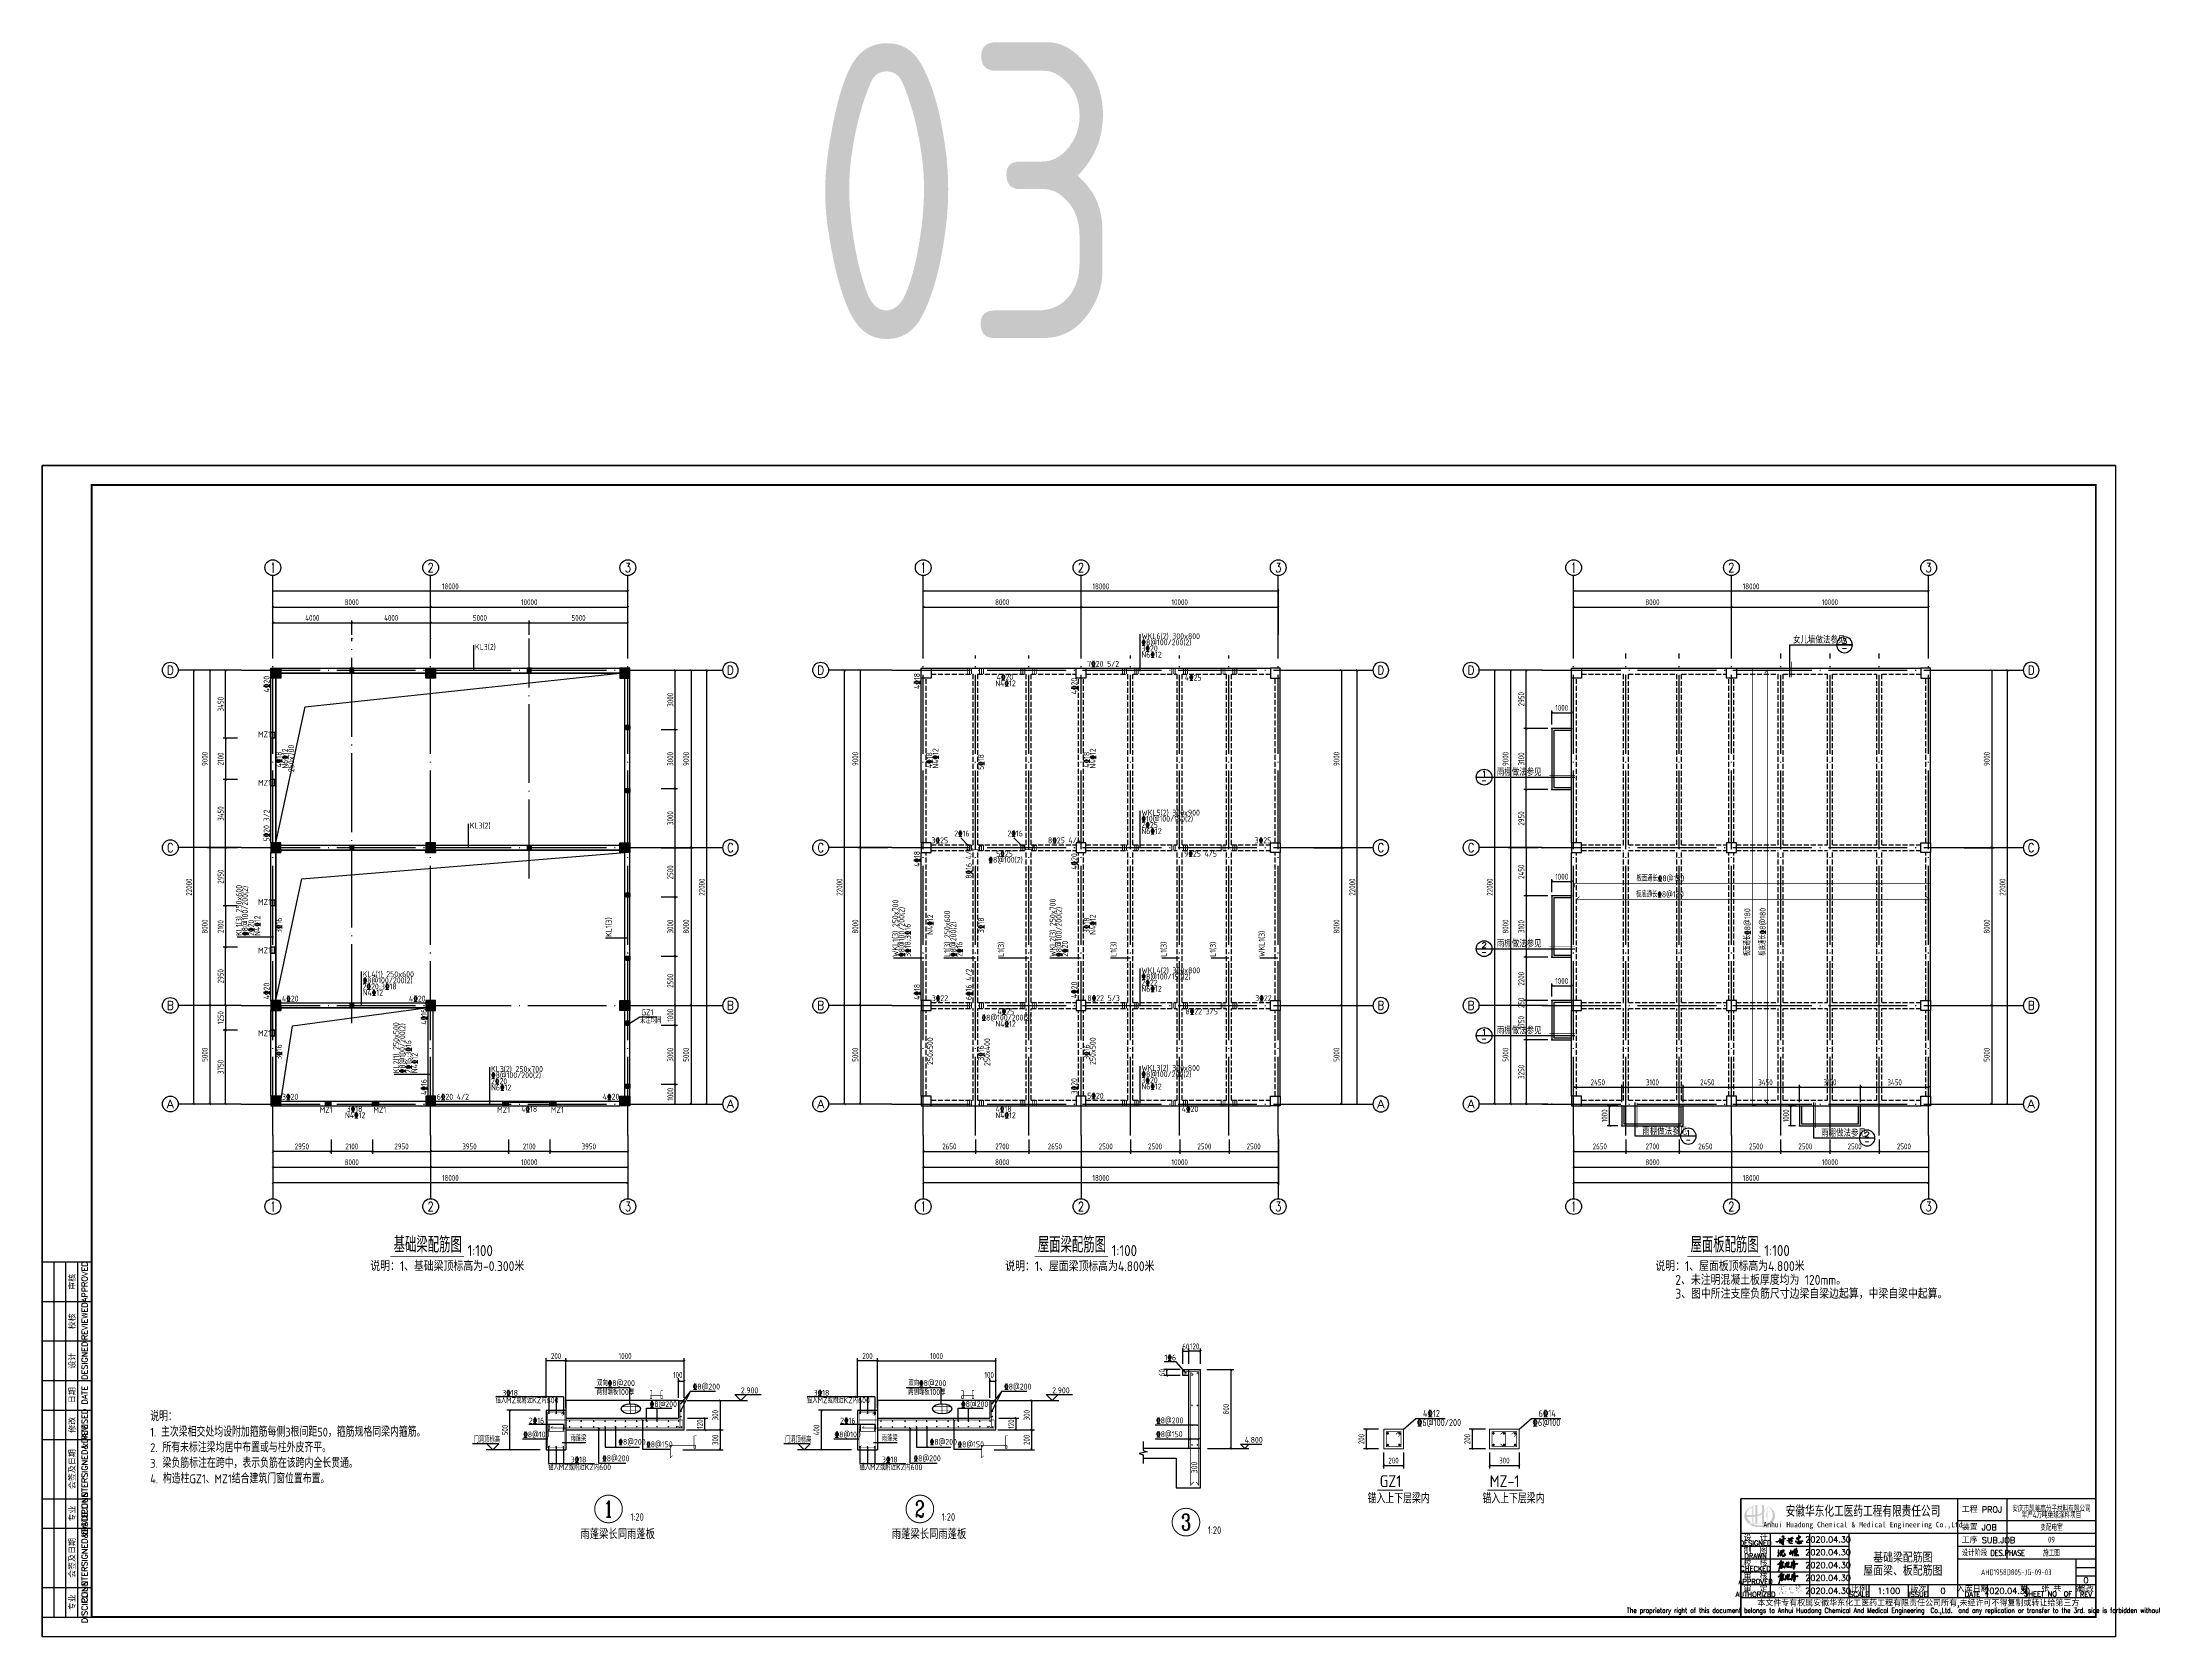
# Model space of a CAD drawing. Extents: x -25044 to 4269, y -48463 to -12228.
# Drawn here: x -12636 to -11565, y -24538 to -23729 of the extents above; entities that cross this region are included whole.
import ezdxf
from ezdxf.enums import TextEntityAlignment as Align

# ---------------------------------------------------------------- set-up
doc = ezdxf.new("R2010")
doc.units = 0
doc.header["$LTSCALE"] = 2000
doc.header["$MEASUREMENT"] = 0
for name, pattern in [('3', [500, 300, -200]), ('DASH', [0.35, 0.25, -0.1]), ('DOTE', [2.42, 2, -0.2, 0.02, -0.2])]:
    doc.linetypes.add(name, pattern=pattern)
doc.layers.get('0').update_dxf_attribs({"linetype": 'CONTINUOUS'})
doc.layers.get('DEFPOINTS').update_dxf_attribs({"linetype": 'CONTINUOUS'})
for name, color, linetype in [('1305', 1, 'CONTINUOUS'), ('1307', 7, 'CONTINUOUS'), ('1500', 4, 'CONTINUOUS'), ('AXIS', 75, 'CONTINUOUS'), ('AXIS_TEXT', 7, 'CONTINUOUS'), ('dim', 7, 'CONTINUOUS'), ('DIM_IDEN', 3, 'CONTINUOUS'), ('DOTE', 1, 'DOTE'), ('HATCH', 8, 'CONTINUOUS'), ('PUB_DIM', 3, 'CONTINUOUS'), ('PUB_TEXT', 7, 'CONTINUOUS'), ('WALL', 2, 'CONTINUOUS'), ('WINDOW', 4, 'CONTINUOUS'), ('垂直标注', 2, 'CONTINUOUS'), ('尺寸', 7, 'CONTINUOUS'), ('文字', 11, 'CONTINUOUS'), ('构造柱', 6, 'CONTINUOUS'), ('柱', 2, 'CONTINUOUS'), ('柱填充', 54, 'CONTINUOUS'), ('梁', 4, 'CONTINUOUS'), ('梁原位标注', 7, 'CONTINUOUS'), ('梁原位标注竖向', 7, 'CONTINUOUS'), ('梁筋', 1, 'CONTINUOUS'), ('梁虚线', 134, '3'), ('梁集中标注', 2, 'CONTINUOUS'), ('梁集中标注竖向', 2, 'CONTINUOUS'), ('楼板正筋文字', 7, 'CONTINUOUS'), ('楼板正筋钢筋', 24, 'CONTINUOUS'), ('楼板负筋文字', 7, 'CONTINUOUS'), ('楼板负筋钢筋', 1, 'CONTINUOUS'), ('次梁吊筋', 1, 'CONTINUOUS'), ('次梁吊筋标注', 7, 'CONTINUOUS'), ('次梁箍筋', 1, 'CONTINUOUS'), ('水平标注', 2, 'CONTINUOUS'), ('洞口边线', 253, 'CONTINUOUS'), ('钢筋线', 1, 'CONTINUOUS'), ('附加吊筋', 1, 'CONTINUOUS')]:
    doc.layers.add(name, color=color, linetype=linetype)
doc.layers.add('SM001', color=7, linetype='CONTINUOUS', lineweight=15)
doc.layers.add('Z-柱大样外框', color=7, linetype='ByLayer', lineweight=18)
doc.styles.add('_HZTXT', font='txt.shx', dxfattribs={"width": 0.8, "bigfont": 'HZTXT.shx'})
doc.styles.add('_TCH_AXIS', font='COMPLEX', dxfattribs={"bigfont": 'GBCBIG'})
doc.styles.add('_TCH_LABEL', font='COMPLEX', dxfattribs={"bigfont": 'GBCBIG'})
doc.styles.add('COMP', font='COMPLEX', dxfattribs={"bigfont": 'hztxt'})
doc.styles.add('COMPLEX', font='COMPLEX')
doc.styles.add('ECEC_TK', font='txt_l.shx', dxfattribs={"bigfont": 'hztxt_l.shx'})
doc.styles.add('ECEC_TQ', font='txt_l.shx', dxfattribs={"bigfont": 'hztxt_l.shx'})
doc.styles.add('ECEC_TQ_S', font='')
doc.styles.add('GBHZ', font='gbenor.shx', dxfattribs={"width": 0.8, "bigfont": 'gbcbig.shx'})
doc.styles.get("Standard").update_dxf_attribs({"font": 'gbenor.shx', "bigfont": 'gbcbig.shx'})
doc.styles.add('TS', font='tssdeng.shx', dxfattribs={"width": 0.8, "height": 2.5, "bigfont": 'tssdchn.shx'})
doc.styles.add('TSSD_Rein', font='Tssdeng.shx', dxfattribs={"width": 0.7, "bigfont": 'hztxt.shx'})
doc.styles.get('ECEC_TQ_S').set_extended_font_data('SimSun')
doc.dimstyles.new('Y100', dxfattribs={"dimscale": 0, "dimtxt": 3, "dimasz": 0.01, "dimexe": 1.2, "dimexo": 2, "dimgap": 1, "dimtad": 1, "dimdec": 0, "dimlfac": 100, "dimzin": 0, "dimdsep": 46, "dimtxsty": 'GBHZ', "dimblk": 'DX', "dimcen": 0.09, "dimdle": 1, "dimclrd": 7, "dimclre": 7, "dimclrt": 7, "dimadec": 0, "dimazin": 0, "dimtfac": 1, "dimtdec": 0, "dimtix": 1, "dimtmove": 2, "dimatfit": 3, "dimldrblk": 'DX', "dimfxl": 0, "dimtolj": 1, "dimtzin": 0, "dimarcsym": 0})
doc.dimstyles.new('Y20', dxfattribs={"dimscale": 0, "dimtxt": 3, "dimasz": 0.01, "dimexe": 1.5, "dimexo": 0.03, "dimgap": 1, "dimtad": 1, "dimdec": 0, "dimlfac": 20, "dimzin": 0, "dimdsep": 46, "dimtxsty": 'GBHZ', "dimblk1": 'DX', "dimblk2": 'DX', "dimsah": 1, "dimcen": 0.09, "dimdle": 1, "dimadec": 0, "dimazin": 0, "dimtfac": 1, "dimtdec": 0, "dimtix": 1, "dimtmove": 2, "dimatfit": 3, "dimldrblk": 'DX', "dimfxl": 0, "dimtolj": 1, "dimtzin": 0, "dimarcsym": 0})
pattern_1 = [(270, (-36798.8561, -36561.827), (-0.3125, -0.15625), [0, -0.3125])]
pattern_2 = [(270, (-36798.8561, -36476.827), (-0.3125, -0.15625), [0, -0.3125])]

# ---------------------------------------------------------------- blocks, each defined once
blk = doc.blocks.new('_INDEX')
blk.add_line((-0.5, 0), (0.5, 0))
blk.add_circle((0, 0), 0.5)
at = {"style": 'COMP'}
for tag, width, p, p2 in [('1', 2.333333, (-0.17, 0.05), (0.17, 0.05)), ('-', 1.166667, (-0.17, -0.39), (0.17, -0.39))]:
    blk.add_attdef(tag, text='', height=0.34, dxfattribs=dict(at, width=width)).set_placement(p, p2, align=Align.FIT)
blk = doc.blocks.new('_AXISO')
blk.add_circle((0, 0), 0.5)
at = {"layer": 'AXIS_TEXT', "style": 'COMPLEX', "width": 1.041667}
blk.add_attdef('A', text='', height=0.56, dxfattribs=at).set_placement((-0.25, -0.28), (0.25, -0.28), align=Align.FIT)
blk = doc.blocks.new('DX')
at = {"color": 0, "linetype": 'ByBlock', "const_width": 40}
blk.add_lwpolyline([(-54, -51), (46, 49)], dxfattribs=at)
blk = doc.blocks.new('*D181')
at = {"layer": 'DEFPOINTS', "color": 0, "transparency": 16777216}
for p in [(-12438.8, -24015.4), (-12518.8, -24031.4), (-12438.8, -24031.4)]:
    blk.add_point(p, dxfattribs=at)
at = {"layer": 'dim', "color": 7, "lineweight": -2, "transparency": 16777216}
for p, q in [((-12518.8, -24029.4), (-12518.8, -24014.2)), ((-12438.8, -24029.4), (-12438.8, -24014.2)), ((-12518.8, -24015.4), (-12438.8, -24015.4))]:
    blk.add_line(p, q, dxfattribs=at)
at = {"layer": 'dim', "color": 7, "lineweight": -2, "transparency": 16777216, "xscale": 0.01, "yscale": 0.01, "zscale": 0.01, "rotation": 180}
blk.add_blockref('DX', (-12518.8, -24015.4), dxfattribs=at)
at = {"layer": 'dim', "color": 7, "lineweight": -2, "transparency": 16777216, "xscale": 0.01, "yscale": 0.01, "zscale": 0.01}
blk.add_blockref('DX', (-12438.8, -24015.4), dxfattribs=at)
at = {"layer": 'dim', "color": 7, "transparency": 16777216, "insert": (-12478.8, -24012.9), "char_height": 3, "attachment_point": 5, "style": 'GBHZ'}
blk.add_mtext('\\A1;8000', dxfattribs=at)
blk = doc.blocks.new('*D182')
at = {"layer": 'DEFPOINTS', "color": 0, "transparency": 16777216}
for p in [(-12338.8, -24015.4), (-12438.8, -24031.4), (-12338.8, -24031.4)]:
    blk.add_point(p, dxfattribs=at)
at = {"layer": 'dim', "color": 7, "lineweight": -2, "transparency": 16777216}
for p, q in [((-12438.8, -24029.4), (-12438.8, -24014.2)), ((-12338.8, -24029.4), (-12338.8, -24014.2)), ((-12438.8, -24015.4), (-12338.8, -24015.4))]:
    blk.add_line(p, q, dxfattribs=at)
at = {"layer": 'dim', "color": 7, "lineweight": -2, "transparency": 16777216, "xscale": 0.01, "yscale": 0.01, "zscale": 0.01, "rotation": 180}
blk.add_blockref('DX', (-12438.8, -24015.4), dxfattribs=at)
at = {"layer": 'dim', "color": 7, "lineweight": -2, "transparency": 16777216, "xscale": 0.01, "yscale": 0.01, "zscale": 0.01}
blk.add_blockref('DX', (-12338.8, -24015.4), dxfattribs=at)
at = {"layer": 'dim', "color": 7, "transparency": 16777216, "insert": (-12388.8, -24012.9), "char_height": 3, "attachment_point": 5, "style": 'GBHZ'}
blk.add_mtext('\\A1;10000', dxfattribs=at)
blk = doc.blocks.new('*D183')
at = {"layer": 'DEFPOINTS', "color": 0, "transparency": 16777216}
for p in [(-12518.8, -24007.4), (-12518.8, -24031.4), (-12338.8, -24031.4)]:
    blk.add_point(p, dxfattribs=at)
at = {"layer": 'dim', "color": 7, "lineweight": -2, "transparency": 16777216}
for p, q in [((-12518.8, -24029.4), (-12518.8, -24006.2)), ((-12338.8, -24007.4), (-12518.8, -24007.4)), ((-12338.8, -24029.4), (-12338.8, -24006.2))]:
    blk.add_line(p, q, dxfattribs=at)
at = {"layer": 'dim', "color": 7, "lineweight": -2, "transparency": 16777216, "xscale": 0.01, "yscale": 0.01, "zscale": 0.01, "rotation": 180}
blk.add_blockref('DX', (-12518.8, -24007.4), dxfattribs=at)
at = {"layer": 'dim', "color": 7, "lineweight": -2, "transparency": 16777216, "xscale": 0.01, "yscale": 0.01, "zscale": 0.01}
blk.add_blockref('DX', (-12338.8, -24007.4), dxfattribs=at)
at = {"layer": 'dim', "color": 7, "transparency": 16777216, "insert": (-12428.8, -24004.9), "char_height": 3, "attachment_point": 5, "style": 'GBHZ'}
blk.add_mtext('\\A1;18000', dxfattribs=at)
blk = doc.blocks.new('*D184')
at = {"layer": 'DEFPOINTS', "color": 0, "transparency": 16777216}
for p in [(-12534.8, -24047.4), (-12550.8, -24137.4), (-12534.8, -24137.4)]:
    blk.add_point(p, dxfattribs=at)
at = {"layer": 'dim', "color": 7, "lineweight": -2, "transparency": 16777216}
for p, q in [((-12536.8, -24047.4), (-12552, -24047.4)), ((-12550.8, -24047.4), (-12550.8, -24137.4)), ((-12536.8, -24137.4), (-12552, -24137.4))]:
    blk.add_line(p, q, dxfattribs=at)
at = {"layer": 'dim', "color": 7, "lineweight": -2, "transparency": 16777216, "xscale": 0.01, "yscale": 0.01, "zscale": 0.01}
for p, rotation in [((-12550.8, -24047.4), 90), ((-12550.8, -24137.4), 270)]:
    blk.add_blockref('DX', p, dxfattribs=dict(at, rotation=rotation))
at = {"layer": 'dim', "color": 7, "transparency": 16777216, "insert": (-12553.3, -24092.4), "char_height": 3, "attachment_point": 5, "rotation": 90, "style": 'GBHZ'}
blk.add_mtext('\\A1;9000', dxfattribs=at)
blk = doc.blocks.new('*D185')
at = {"layer": 'DEFPOINTS', "color": 0, "transparency": 16777216}
for p in [(-12534.8, -24137.4), (-12550.8, -24217.4), (-12534.8, -24217.4)]:
    blk.add_point(p, dxfattribs=at)
at = {"layer": 'dim', "color": 7, "lineweight": -2, "transparency": 16777216}
for p, q in [((-12536.8, -24137.4), (-12552, -24137.4)), ((-12550.8, -24137.4), (-12550.8, -24217.4)), ((-12536.8, -24217.4), (-12552, -24217.4))]:
    blk.add_line(p, q, dxfattribs=at)
at = {"layer": 'dim', "color": 7, "lineweight": -2, "transparency": 16777216, "xscale": 0.01, "yscale": 0.01, "zscale": 0.01}
for p, rotation in [((-12550.8, -24137.4), 90), ((-12550.8, -24217.4), 270)]:
    blk.add_blockref('DX', p, dxfattribs=dict(at, rotation=rotation))
at = {"layer": 'dim', "color": 7, "transparency": 16777216, "insert": (-12553.3, -24177.4), "char_height": 3, "attachment_point": 5, "rotation": 90, "style": 'GBHZ'}
blk.add_mtext('\\A1;8000', dxfattribs=at)
blk = doc.blocks.new('*D186')
at = {"layer": 'DEFPOINTS', "color": 0, "transparency": 16777216}
for p in [(-12534.8, -24217.4), (-12550.8, -24267.4), (-12534.8, -24267.4)]:
    blk.add_point(p, dxfattribs=at)
at = {"layer": 'dim', "color": 7, "lineweight": -2, "transparency": 16777216}
for p, q in [((-12536.8, -24217.4), (-12552, -24217.4)), ((-12550.8, -24217.4), (-12550.8, -24267.4)), ((-12536.8, -24267.4), (-12552, -24267.4))]:
    blk.add_line(p, q, dxfattribs=at)
at = {"layer": 'dim', "color": 7, "lineweight": -2, "transparency": 16777216, "xscale": 0.01, "yscale": 0.01, "zscale": 0.01}
for p, rotation in [((-12550.8, -24217.4), 90), ((-12550.8, -24267.4), 270)]:
    blk.add_blockref('DX', p, dxfattribs=dict(at, rotation=rotation))
at = {"layer": 'dim', "color": 7, "transparency": 16777216, "insert": (-12553.3, -24242.4), "char_height": 3, "attachment_point": 5, "rotation": 90, "style": 'GBHZ'}
blk.add_mtext('\\A1;5000', dxfattribs=at)
blk = doc.blocks.new('*D187')
at = {"layer": 'DEFPOINTS', "color": 0, "transparency": 16777216}
for p in [(-12558.8, -24047.4), (-12534.8, -24047.4), (-12534.8, -24267.4)]:
    blk.add_point(p, dxfattribs=at)
at = {"layer": 'dim', "color": 7, "lineweight": -2, "transparency": 16777216}
for p, q in [((-12536.8, -24047.4), (-12560, -24047.4)), ((-12558.8, -24267.4), (-12558.8, -24047.4)), ((-12536.8, -24267.4), (-12560, -24267.4))]:
    blk.add_line(p, q, dxfattribs=at)
at = {"layer": 'dim', "color": 7, "lineweight": -2, "transparency": 16777216, "xscale": 0.01, "yscale": 0.01, "zscale": 0.01}
for p, rotation in [((-12558.8, -24047.4), 90), ((-12558.8, -24267.4), 270)]:
    blk.add_blockref('DX', p, dxfattribs=dict(at, rotation=rotation))
at = {"layer": 'dim', "color": 7, "transparency": 16777216, "insert": (-12561.3, -24157.4), "char_height": 3, "attachment_point": 5, "rotation": 90, "style": 'GBHZ'}
blk.add_mtext('\\A1;22000', dxfattribs=at)
blk = doc.blocks.new('*D188')
at = {"layer": 'DEFPOINTS', "color": 0, "transparency": 16777216}
for p in [(-12518.8, -24283.4), (-12438.8, -24283.4), (-12438.8, -24299.4)]:
    blk.add_point(p, dxfattribs=at)
at = {"layer": 'dim', "color": 7, "lineweight": -2, "transparency": 16777216}
for p, q in [((-12518.8, -24285.4), (-12518.8, -24300.6)), ((-12438.8, -24285.4), (-12438.8, -24300.6)), ((-12518.8, -24299.4), (-12438.8, -24299.4))]:
    blk.add_line(p, q, dxfattribs=at)
at = {"layer": 'dim', "color": 7, "lineweight": -2, "transparency": 16777216, "xscale": 0.01, "yscale": 0.01, "zscale": 0.01, "rotation": 180}
blk.add_blockref('DX', (-12518.8, -24299.4), dxfattribs=at)
at = {"layer": 'dim', "color": 7, "lineweight": -2, "transparency": 16777216, "xscale": 0.01, "yscale": 0.01, "zscale": 0.01}
blk.add_blockref('DX', (-12438.8, -24299.4), dxfattribs=at)
at = {"layer": 'dim', "color": 7, "transparency": 16777216, "insert": (-12478.8, -24296.9), "char_height": 3, "attachment_point": 5, "style": 'GBHZ'}
blk.add_mtext('\\A1;8000', dxfattribs=at)
blk = doc.blocks.new('*D189')
at = {"layer": 'DEFPOINTS', "color": 0, "transparency": 16777216}
for p in [(-12438.8, -24283.4), (-12338.8, -24283.4), (-12338.8, -24299.4)]:
    blk.add_point(p, dxfattribs=at)
at = {"layer": 'dim', "color": 7, "lineweight": -2, "transparency": 16777216}
for p, q in [((-12438.8, -24285.4), (-12438.8, -24300.6)), ((-12338.8, -24285.4), (-12338.8, -24300.6)), ((-12438.8, -24299.4), (-12338.8, -24299.4))]:
    blk.add_line(p, q, dxfattribs=at)
at = {"layer": 'dim', "color": 7, "lineweight": -2, "transparency": 16777216, "xscale": 0.01, "yscale": 0.01, "zscale": 0.01, "rotation": 180}
blk.add_blockref('DX', (-12438.8, -24299.4), dxfattribs=at)
at = {"layer": 'dim', "color": 7, "lineweight": -2, "transparency": 16777216, "xscale": 0.01, "yscale": 0.01, "zscale": 0.01}
blk.add_blockref('DX', (-12338.8, -24299.4), dxfattribs=at)
at = {"layer": 'dim', "color": 7, "transparency": 16777216, "insert": (-12388.8, -24296.9), "char_height": 3, "attachment_point": 5, "style": 'GBHZ'}
blk.add_mtext('\\A1;10000', dxfattribs=at)
blk = doc.blocks.new('*D190')
at = {"layer": 'DEFPOINTS', "color": 0, "transparency": 16777216}
for p in [(-12518.8, -24283.4), (-12338.8, -24283.4), (-12518.8, -24307.4)]:
    blk.add_point(p, dxfattribs=at)
at = {"layer": 'dim', "color": 7, "lineweight": -2, "transparency": 16777216}
for p, q in [((-12518.8, -24285.4), (-12518.8, -24308.6)), ((-12338.8, -24285.4), (-12338.8, -24308.6)), ((-12338.8, -24307.4), (-12518.8, -24307.4))]:
    blk.add_line(p, q, dxfattribs=at)
at = {"layer": 'dim', "color": 7, "lineweight": -2, "transparency": 16777216, "xscale": 0.01, "yscale": 0.01, "zscale": 0.01, "rotation": 180}
blk.add_blockref('DX', (-12518.8, -24307.4), dxfattribs=at)
at = {"layer": 'dim', "color": 7, "lineweight": -2, "transparency": 16777216, "xscale": 0.01, "yscale": 0.01, "zscale": 0.01}
blk.add_blockref('DX', (-12338.8, -24307.4), dxfattribs=at)
at = {"layer": 'dim', "color": 7, "transparency": 16777216, "insert": (-12428.8, -24304.9), "char_height": 3, "attachment_point": 5, "style": 'GBHZ'}
blk.add_mtext('\\A1;18000', dxfattribs=at)
blk = doc.blocks.new('*D191')
at = {"layer": 'DEFPOINTS', "color": 0, "transparency": 16777216}
for p in [(-12322.8, -24047.4), (-12322.8, -24137.4), (-12306.8, -24137.4)]:
    blk.add_point(p, dxfattribs=at)
at = {"layer": 'dim', "color": 7, "lineweight": -2, "transparency": 16777216}
for p, q in [((-12320.8, -24047.4), (-12305.6, -24047.4)), ((-12306.8, -24047.4), (-12306.8, -24137.4)), ((-12320.8, -24137.4), (-12305.6, -24137.4))]:
    blk.add_line(p, q, dxfattribs=at)
at = {"layer": 'dim', "color": 7, "lineweight": -2, "transparency": 16777216, "xscale": 0.01, "yscale": 0.01, "zscale": 0.01}
for p, rotation in [((-12306.8, -24047.4), 90), ((-12306.8, -24137.4), 270)]:
    blk.add_blockref('DX', p, dxfattribs=dict(at, rotation=rotation))
at = {"layer": 'dim', "color": 7, "transparency": 16777216, "insert": (-12309.3, -24092.4), "char_height": 3, "attachment_point": 5, "rotation": 90, "style": 'GBHZ'}
blk.add_mtext('\\A1;9000', dxfattribs=at)
blk = doc.blocks.new('*D192')
at = {"layer": 'DEFPOINTS', "color": 0, "transparency": 16777216}
for p in [(-12322.8, -24137.4), (-12322.8, -24217.4), (-12306.8, -24217.4)]:
    blk.add_point(p, dxfattribs=at)
at = {"layer": 'dim', "color": 7, "lineweight": -2, "transparency": 16777216}
for p, q in [((-12320.8, -24137.4), (-12305.6, -24137.4)), ((-12306.8, -24137.4), (-12306.8, -24217.4)), ((-12320.8, -24217.4), (-12305.6, -24217.4))]:
    blk.add_line(p, q, dxfattribs=at)
at = {"layer": 'dim', "color": 7, "lineweight": -2, "transparency": 16777216, "xscale": 0.01, "yscale": 0.01, "zscale": 0.01}
for p, rotation in [((-12306.8, -24137.4), 90), ((-12306.8, -24217.4), 270)]:
    blk.add_blockref('DX', p, dxfattribs=dict(at, rotation=rotation))
at = {"layer": 'dim', "color": 7, "transparency": 16777216, "insert": (-12309.3, -24177.4), "char_height": 3, "attachment_point": 5, "rotation": 90, "style": 'GBHZ'}
blk.add_mtext('\\A1;8000', dxfattribs=at)
blk = doc.blocks.new('*D193')
at = {"layer": 'DEFPOINTS', "color": 0, "transparency": 16777216}
for p in [(-12322.8, -24217.4), (-12322.8, -24267.4), (-12306.8, -24267.4)]:
    blk.add_point(p, dxfattribs=at)
at = {"layer": 'dim', "color": 7, "lineweight": -2, "transparency": 16777216}
for p, q in [((-12320.8, -24217.4), (-12305.6, -24217.4)), ((-12306.8, -24217.4), (-12306.8, -24267.4)), ((-12320.8, -24267.4), (-12305.6, -24267.4))]:
    blk.add_line(p, q, dxfattribs=at)
at = {"layer": 'dim', "color": 7, "lineweight": -2, "transparency": 16777216, "xscale": 0.01, "yscale": 0.01, "zscale": 0.01}
for p, rotation in [((-12306.8, -24217.4), 90), ((-12306.8, -24267.4), 270)]:
    blk.add_blockref('DX', p, dxfattribs=dict(at, rotation=rotation))
at = {"layer": 'dim', "color": 7, "transparency": 16777216, "insert": (-12309.3, -24242.4), "char_height": 3, "attachment_point": 5, "rotation": 90, "style": 'GBHZ'}
blk.add_mtext('\\A1;5000', dxfattribs=at)
blk = doc.blocks.new('*D194')
at = {"layer": 'DEFPOINTS', "color": 0, "transparency": 16777216}
for p in [(-12322.8, -24047.4), (-12298.8, -24047.4), (-12322.8, -24267.4)]:
    blk.add_point(p, dxfattribs=at)
at = {"layer": 'dim', "color": 7, "lineweight": -2, "transparency": 16777216}
for p, q in [((-12320.8, -24047.4), (-12297.6, -24047.4)), ((-12298.8, -24267.4), (-12298.8, -24047.4)), ((-12320.8, -24267.4), (-12297.6, -24267.4))]:
    blk.add_line(p, q, dxfattribs=at)
at = {"layer": 'dim', "color": 7, "lineweight": -2, "transparency": 16777216, "xscale": 0.01, "yscale": 0.01, "zscale": 0.01}
for p, rotation in [((-12298.8, -24047.4), 90), ((-12298.8, -24267.4), 270)]:
    blk.add_blockref('DX', p, dxfattribs=dict(at, rotation=rotation))
at = {"layer": 'dim', "color": 7, "transparency": 16777216, "insert": (-12301.3, -24157.4), "char_height": 3, "attachment_point": 5, "rotation": 90, "style": 'GBHZ'}
blk.add_mtext('\\A1;22000', dxfattribs=at)
blk = doc.blocks.new('A$C744C32FA')
at = {"const_width": 30}
for points in [[(-2326, 582), (-2064, 692), (-1816, 796), (-1490, 848), (-1270, 844)], [(-1936, 1093), (-1737, 1077), (-1648, 1041), (-1810, 905)], [(-1731, 663), (-1881, 583), (-1870, 98)], [(-1827, 396), (-1624, 407), (-1683, 178), (-1785, 172)], [(-164, 18), (-164, 609), (181, 609), (259, 574), (264, 359)], [(-164, 314), (-7, 353), (104, 403)], [(-134, 116), (-29, 188), (93, 237), (170, 221), (209, 331), (264, 359)], [(942, 898), (1107, 926), (1169, 977), (1294, 1000)], [(948, 580), (1073, 676), (1203, 739), (1357, 744), (1391, 773)], [(1507, 561), (1490, 391), (1400, 274), (1309, 157), (1214, 34), (1126, -80), (1076, -119)], [(1096, 313), (1232, 433), (1357, 563), (1402, 586)], [(1192, 881), (1164, 478), (1155, 349)], [(1369, -2), (1421, -24), (1477, -51)], [(1510, 451), (1603, 321), (1697, 211), (1854, 88), (1967, -1), (2044, -62), (2137, -96), (2323, -163), (2364, -162), (2404, -149), (2384, -156)], [(1530, 654), (1647, 720), (1785, 749), (1891, 785), (2007, 796)], [(1541, 978), (1734, 989), (1818, 1000), (1872, 989)], [(1603, 465), (1698, 528), (1794, 557), (1966, 568), (2003, 590)], [(1706, 987), (1698, 528)], [(-2108, -913), (-2158, -364), (-1863, -238), (-1491, -154), (-1069, -179), (-858, -255), (-909, -331), (-1198, -765)], [(-1677, -676), (-1677, -347)], [(-1677, -415), (-1452, -396), (-1441, -504), (-1677, -676)], [(-238, -177), (-238, -696)], [(-193, -327), (-59, -250), (154, -178), (450, -162), (558, -210), (534, -366), (450, -489), (346, -609)], [(-47, -485), (45, -414), (178, -350), (322, -338)], [(-3, -681), (142, -597), (326, -529), (398, -549)], [(1332, -239), (1431, -185), (1526, -163), (1671, -155), (1722, -174), (1703, -260), (1445, -564)]]:
    blk.add_lwpolyline(points, dxfattribs=at)
blk = doc.blocks.new('ZYC')
h = blk.add_hatch()
h.set_pattern_fill('ANSI31', color=256, scale=0.01, style=0)
h.paths.add_polyline_path([(0.191716, 0.193383), (0.190548, 0.202253), (0.193921, 0.209), (0.201718, 0.213388), (0.217472, 0.22272), (0.225169, 0.22774), (0.240061, 0.238394), (0.258667, 0.248519), (0.268004, 0.25352), (0.28674, 0.263401), (0.294628, 0.264902), (0.298717, 0.265243), (0.306745, 0.265068), (0.308789, 0.264548), (0.309735, 0.261709), (0.308412, 0.260067), (0.297475, 0.244701), (0.290436, 0.237662), (0.27507, 0.226725), (0.252355, 0.212968), (0.241647, 0.204333), (0.223391, 0.185047), (0.223622, 0.181464), (0.224421, 0.179466), (0.226725, 0.176712), (0.25062, 0.191577), (0.262092, 0.200013), (0.283406, 0.218389), (0.297409, 0.232393), (0.304411, 0.239395), (0.318415, 0.253398), (0.320906, 0.2583), (0.321641, 0.261237), (0.321749, 0.266735), (0.319516, 0.270611), (0.318508, 0.272625), (0.316748, 0.276738), (0.301969, 0.277631), (0.294072, 0.276555), (0.280072, 0.271736), (0.264068, 0.263734), (0.256066, 0.259733), (0.240061, 0.251731), (0.233868, 0.248283), (0.230965, 0.245742), (0.226725, 0.240061), (0.214987, 0.236586), (0.209117, 0.233284), (0.200051, 0.225058), (0.192716, 0.217722), (0.189048, 0.214055), (0.181713, 0.20672), (0.175712, 0.20672), (0.172711, 0.20672), (0.166709, 0.20672), (0.172241, 0.193666), (0.177845, 0.187261), (0.190049, 0.180046), (0.195383, 0.177379), (0.198051, 0.176045), (0.203385, 0.173378), (0.207386, 0.173378), (0.209387, 0.173378), (0.213388, 0.173378), (0.213388, 0.177379), (0.213388, 0.179379), (0.213388, 0.18338), (0.203895, 0.184399), (0.19865, 0.18682)], flags=17)
h.paths.add_polyline_path([(0.260067, 0.325083), (0.264264, 0.330433), (0.265218, 0.335201), (0.263401, 0.341754), (0.273403, 0.351757), (0.278405, 0.356758), (0.288407, 0.366761), (0.291736, 0.3701), (0.290871, 0.376157), (0.28674, 0.37843), (0.278712, 0.378605), (0.274623, 0.378265), (0.266735, 0.376763), (0.252423, 0.368751), (0.245056, 0.365067), (0.230059, 0.358425), (0.229248, 0.364334), (0.231514, 0.368865), (0.236727, 0.371762), (0.24131, 0.378456), (0.242225, 0.383948), (0.240061, 0.391767), (0.237394, 0.394434), (0.23606, 0.395768), (0.233393, 0.398435), (0.230812, 0.400649), (0.226589, 0.399804), (0.225058, 0.396768), (0.223796, 0.391416), (0.22476, 0.38756), (0.228392, 0.383431), (0.228282, 0.380033), (0.227931, 0.378275), (0.226725, 0.375096), (0.210128, 0.354559), (0.200583, 0.345014), (0.180046, 0.328417), (0.176798, 0.323736), (0.172234, 0.322025), (0.166709, 0.323416), (0.178469, 0.342442), (0.183551, 0.352606), (0.191716, 0.373429), (0.201873, 0.398707), (0.206875, 0.411378), (0.216722, 0.436778), (0.22205, 0.441004), (0.226849, 0.441964), (0.233393, 0.440113), (0.248453, 0.432139), (0.25582, 0.427786), (0.270069, 0.41844), (0.272101, 0.414456), (0.275664, 0.412674), (0.280072, 0.413439), (0.283545, 0.409176), (0.284465, 0.405498), (0.283406, 0.400102), (0.280739, 0.400102), (0.279405, 0.400102), (0.276738, 0.400102), (0.276738, 0.396101), (0.276738, 0.394101), (0.276738, 0.3901), (0.28136, 0.388617), (0.285266, 0.389733), (0.288407, 0.393434), (0.294513, 0.396574), (0.297302, 0.401595), (0.296743, 0.408438), (0.288829, 0.417849), (0.283914, 0.422062), (0.273403, 0.428443), (0.271371, 0.432428), (0.267808, 0.434209), (0.263401, 0.433444), (0.255242, 0.439075), (0.251443, 0.442528), (0.245063, 0.450115), (0.250169, 0.45385), (0.253741, 0.455041), (0.260067, 0.455117), (0.278071, 0.461118), (0.287073, 0.464119), (0.305078, 0.47012), (0.307079, 0.469454), (0.308079, 0.46912), (0.310079, 0.468453), (0.308047, 0.464468), (0.304484, 0.462687), (0.300077, 0.463452), (0.298029, 0.461617), (0.297467, 0.459366), (0.29841, 0.456784), (0.29992, 0.453737), (0.30418, 0.452885), (0.306745, 0.455117), (0.317554, 0.46467), (0.323777, 0.468819), (0.336753, 0.475122), (0.340537, 0.478163), (0.341693, 0.48221), (0.340087, 0.486791), (0.336555, 0.489096), (0.331527, 0.48742), (0.330085, 0.483457), (0.321138, 0.480474), (0.316169, 0.479764), (0.306745, 0.480123), (0.280007, 0.473028), (0.266668, 0.46936), (0.240061, 0.461785), (0.207415, 0.451644), (0.191305, 0.445603), (0.160041, 0.431777), (0.160041, 0.434445), (0.160041, 0.435778), (0.160041, 0.438446), (0.175951, 0.452059), (0.184342, 0.458436), (0.201718, 0.47012), (0.208786, 0.474159), (0.212013, 0.478769), (0.213388, 0.486791), (0.216455, 0.489686), (0.2192, 0.490602), (0.223391, 0.490125), (0.229399, 0.500791), (0.2324, 0.506125), (0.238394, 0.516799), (0.240292, 0.524601), (0.23989, 0.529424), (0.236727, 0.536804), (0.23122, 0.540793), (0.226675, 0.541702), (0.220056, 0.540138), (0.210721, 0.53547), (0.206053, 0.533136), (0.196717, 0.528469), (0.198138, 0.538459), (0.198805, 0.543461), (0.200051, 0.553475), (0.196461, 0.554633), (0.193383, 0.556809), (0.184756, 0.554008), (0.180368, 0.550816), (0.175045, 0.543472), (0.17106, 0.54144), (0.169278, 0.537877), (0.170044, 0.53347), (0.172586, 0.532424), (0.174961, 0.533017), (0.176712, 0.535137), (0.179281, 0.539518), (0.183438, 0.541299), (0.188382, 0.540138), (0.181593, 0.526145), (0.177529, 0.519371), (0.168376, 0.506796), (0.153706, 0.492126), (0.146371, 0.484791), (0.1317, 0.47012), (0.128502, 0.463222), (0.125929, 0.459914), (0.120031, 0.455117), (0.119718, 0.451241), (0.121465, 0.448329), (0.125032, 0.446781), (0.14237, 0.464119), (0.151039, 0.472788), (0.168376, 0.490125), (0.176855, 0.50538), (0.184361, 0.512491), (0.200051, 0.520133), (0.209619, 0.525556), (0.215731, 0.527084), (0.226725, 0.526802), (0.227399, 0.518581), (0.226187, 0.513733), (0.221723, 0.506796), (0.205052, 0.490125), (0.196717, 0.48179), (0.180046, 0.465119), (0.164681, 0.45382), (0.157012, 0.448152), (0.141703, 0.436778), (0.125543, 0.421827), (0.116221, 0.415266), (0.096691, 0.405104), (0.075353, 0.394434), (0.064683, 0.3891), (0.043344, 0.37843), (0.039561, 0.375389), (0.038404, 0.371342), (0.04001, 0.366761), (0.044025, 0.366183), (0.046402, 0.366579), (0.050013, 0.368428), (0.072366, 0.379063), (0.083391, 0.384742), (0.105027, 0.396768), (0.108068, 0.400552), (0.112115, 0.401708), (0.116697, 0.400102), (0.119301, 0.403486), (0.121159, 0.404972), (0.125032, 0.406771), (0.129622, 0.401536), (0.130984, 0.396997), (0.130033, 0.3901), (0.132416, 0.389778), (0.133821, 0.388841), (0.135035, 0.386766), (0.137361, 0.391613), (0.137763, 0.394832), (0.136702, 0.400102), (0.139084, 0.400424), (0.14049, 0.401361), (0.141703, 0.403437), (0.142311, 0.400158), (0.143727, 0.39827), (0.146704, 0.396768), (0.146704, 0.383431), (0.146704, 0.376763), (0.146704, 0.363426), (0.140696, 0.341072), (0.138346, 0.329655), (0.135035, 0.306745), (0.132367, 0.293408), (0.131034, 0.28674), (0.128366, 0.273403), (0.127033, 0.268069), (0.126366, 0.265401), (0.125032, 0.260067), (0.122365, 0.24673), (0.121031, 0.240061), (0.118364, 0.226725), (0.11356, 0.208243), (0.111552, 0.198873), (0.108361, 0.180046), (0.102725, 0.164542), (0.100682, 0.156368), (0.098359, 0.140036), (0.09169, 0.113362), (0.088356, 0.100026), (0.081688, 0.073352), (0.078954, 0.060999), (0.07691, 0.054867), (0.071685, 0.043344), (0.0677, 0.041312), (0.065919, 0.037749), (0.066684, 0.033342), (0.064309, 0.030053), (0.059994, 0.029334), (0.056681, 0.031675), (0.055039, 0.032998), (0.0522, 0.032051), (0.05168, 0.030008), (0.050619, 0.024737), (0.051021, 0.021518), (0.053347, 0.016671), (0.058015, 0.016671), (0.060349, 0.016671), (0.065017, 0.016671), (0.072748, 0.023017), (0.076093, 0.027477), (0.08002, 0.036676), (0.096852, 0.082021), (0.10329, 0.105741), (0.111695, 0.153373), (0.123489, 0.195437), (0.128188, 0.21692), (0.135035, 0.260067), (0.139151, 0.267954), (0.14028, 0.272845), (0.140036, 0.281739), (0.142036, 0.283739), (0.143037, 0.28474), (0.145037, 0.28674), (0.143542, 0.294629), (0.143202, 0.298717), (0.14337, 0.306745), (0.145753, 0.307067), (0.147158, 0.308004), (0.148371, 0.310079), (0.151852, 0.30332), (0.152939, 0.299332), (0.153373, 0.291741), (0.1596, 0.295381), (0.16241, 0.299597), (0.163375, 0.306745), (0.166043, 0.306745), (0.167376, 0.306745), (0.170044, 0.306745), (0.175842, 0.313591), (0.179298, 0.316701), (0.186714, 0.321749), (0.209947, 0.339025), (0.223075, 0.346279), (0.250064, 0.356758), (0.256309, 0.362147), (0.262023, 0.363575), (0.270069, 0.361759), (0.258066, 0.349756), (0.252065, 0.343755), (0.240061, 0.331752), (0.221278, 0.318573), (0.211941, 0.311904), (0.193383, 0.29841), (0.19135, 0.294425), (0.187788, 0.292643), (0.18338, 0.293408), (0.182047, 0.288074), (0.18138, 0.285406), (0.180046, 0.280072), (0.184714, 0.280072), (0.187048, 0.280072), (0.191716, 0.280072), (0.206195, 0.295761), (0.214909, 0.302731), (0.233393, 0.313414), (0.233393, 0.310079), (0.233393, 0.308412), (0.233393, 0.305078), (0.218728, 0.293893), (0.212196, 0.286272), (0.203385, 0.270069), (0.200631, 0.267765), (0.198634, 0.266966), (0.19505, 0.266735), (0.189666, 0.263481), (0.18728, 0.259664), (0.186714, 0.253398), (0.189781, 0.250503), (0.192527, 0.249588), (0.196717, 0.250064), (0.210088, 0.262029), (0.216756, 0.268031), (0.230059, 0.280072), (0.233393, 0.280072), (0.233393, 0.283406), (0.241741, 0.284611), (0.245996, 0.286029), (0.253398, 0.290074), (0.253398, 0.288741), (0.253398, 0.28674), (0.260067, 0.28674), (0.263401, 0.28674), (0.263401, 0.289407), (0.263401, 0.290741), (0.263401, 0.293408), (0.268765, 0.293057), (0.27265, 0.295276), (0.27507, 0.300077), (0.276013, 0.302659), (0.275451, 0.30491), (0.273403, 0.306745), (0.262225, 0.306789), (0.255894, 0.30481), (0.24673, 0.29841), (0.245088, 0.297087), (0.242248, 0.298033), (0.241729, 0.300077), (0.247981, 0.31079), (0.251728, 0.3159)])
h.paths.add_polyline_path([(0.172311, 0.351862), (0.151706, 0.320082), (0.148813, 0.335949), (0.149997, 0.345425), (0.156707, 0.360092), (0.156707, 0.372762), (0.156707, 0.379097), (0.156707, 0.391767), (0.151817, 0.400719), (0.150635, 0.406629), (0.151706, 0.416773), (0.165234, 0.42378), (0.172311, 0.426813), (0.186714, 0.431777), (0.191949, 0.436367), (0.196489, 0.437729), (0.203385, 0.436778), (0.200919, 0.423723), (0.198862, 0.417208), (0.193383, 0.405104), (0.180884, 0.369351)], flags=16)
h = blk.add_hatch()
h.set_pattern_fill('ANSI31', color=256, scale=0.01, style=0)
h.paths.add_polyline_path([(0.43011, 0.364093), (0.43011, 0.382765), (0.43011, 0.420108), (0.42674, 0.42542), (0.425073, 0.428087), (0.421775, 0.433444), (0.420561, 0.431369), (0.419156, 0.430432), (0.416773, 0.43011), (0.418678, 0.415427), (0.419679, 0.408091), (0.421775, 0.393434), (0.419006, 0.369579), (0.418668, 0.357391), (0.420108, 0.333419), (0.41744, 0.328084), (0.416107, 0.325417), (0.413439, 0.320082), (0.414054, 0.309347), (0.413343, 0.303662), (0.410105, 0.293408), (0.399991, 0.290918), (0.394373, 0.286237), (0.3901, 0.276738), (0.380676, 0.253935), (0.376645, 0.242177), (0.370095, 0.218389), (0.370095, 0.208387), (0.370095, 0.203385), (0.370095, 0.193383), (0.375842, 0.191199), (0.380817, 0.192305), (0.385099, 0.196717), (0.391767, 0.210054), (0.395101, 0.216722), (0.40177, 0.230059), (0.408931, 0.250792), (0.412599, 0.261129), (0.420108, 0.281739), (0.437767, 0.278859), (0.447218, 0.274133), (0.460118, 0.261734), (0.478724, 0.251609), (0.48806, 0.246608), (0.506796, 0.236727), (0.514554, 0.239101), (0.520234, 0.238155), (0.526802, 0.233393), (0.553475, 0.233393), (0.566812, 0.233393), (0.593485, 0.233393), (0.62211, 0.240615), (0.63627, 0.245335), (0.663503, 0.256732), (0.667504, 0.258733), (0.669505, 0.259733), (0.673506, 0.261734), (0.673506, 0.265068), (0.673506, 0.266735), (0.673506, 0.270069), (0.65194, 0.26343), (0.641248, 0.259755), (0.620159, 0.251731), (0.606822, 0.249064), (0.600154, 0.24773), (0.586817, 0.245063), (0.583483, 0.244396), (0.581816, 0.244062), (0.578481, 0.243396), (0.555142, 0.243396), (0.543472, 0.243396), (0.520133, 0.243396), (0.507672, 0.251585), (0.500819, 0.255011), (0.486791, 0.260067), (0.482384, 0.259302), (0.478821, 0.261083), (0.476789, 0.265068), (0.468212, 0.269419), (0.464099, 0.272162), (0.456784, 0.278405), (0.44933, 0.281676), (0.445738, 0.284191), (0.440113, 0.290074), (0.434588, 0.288683), (0.430024, 0.290394), (0.426776, 0.295076), (0.421963, 0.300651), (0.42138, 0.307062), (0.425109, 0.313414), (0.425389, 0.319104), (0.426579, 0.322279), (0.43011, 0.32675)])
h.paths.add_polyline_path([(0.403437, 0.278405), (0.406483, 0.276895), (0.407335, 0.272635), (0.405104, 0.270069), (0.400789, 0.261552), (0.399657, 0.256267), (0.400102, 0.24673), (0.39271, 0.233425), (0.389042, 0.226756), (0.381764, 0.213388), (0.381342, 0.220741), (0.38169, 0.224569), (0.383431, 0.231726), (0.387336, 0.251661), (0.391694, 0.261829)], flags=16)
h.paths.add_polyline_path([(0.588484, 0.380097), (0.597359, 0.395706), (0.599993, 0.405487), (0.600154, 0.423442), (0.602821, 0.427443), (0.604155, 0.429443), (0.606822, 0.433444), (0.609698, 0.450594), (0.610376, 0.459401), (0.610156, 0.476789), (0.598944, 0.481275), (0.592073, 0.482039), (0.580149, 0.480123), (0.570106, 0.473686), (0.564651, 0.470958), (0.553475, 0.466786), (0.532919, 0.449159), (0.522205, 0.440789), (0.500128, 0.425109), (0.49688, 0.420428), (0.492316, 0.418716), (0.486791, 0.420108), (0.491278, 0.43132), (0.492041, 0.438191), (0.490125, 0.450115), (0.494812, 0.458618), (0.496281, 0.463759), (0.496794, 0.473455), (0.499861, 0.47635), (0.502606, 0.477265), (0.506796, 0.476789), (0.506796, 0.471454), (0.506796, 0.468787), (0.506796, 0.463452), (0.509464, 0.463452), (0.510797, 0.463452), (0.513465, 0.463452), (0.515512, 0.465287), (0.516075, 0.467538), (0.515132, 0.47012), (0.510092, 0.473944), (0.508393, 0.479041), (0.510131, 0.485124), (0.507303, 0.490115), (0.504099, 0.492404), (0.498461, 0.49346), (0.488222, 0.480646), (0.484231, 0.472663), (0.480123, 0.456784), (0.480123, 0.446114), (0.480123, 0.44078), (0.480123, 0.43011), (0.479456, 0.426109), (0.479123, 0.424109), (0.478456, 0.420108), (0.476455, 0.408104), (0.475455, 0.402103), (0.473455, 0.3901), (0.476237, 0.379607), (0.477248, 0.374214), (0.478456, 0.363426), (0.481123, 0.342088), (0.482457, 0.331418), (0.485124, 0.310079), (0.485298, 0.298264), (0.487209, 0.291767), (0.49346, 0.281739), (0.496025, 0.279507), (0.500285, 0.280359), (0.501795, 0.283406), (0.503893, 0.285053), (0.503893, 0.288427), (0.501795, 0.290074), (0.499128, 0.306078), (0.497794, 0.31408), (0.495127, 0.330085), (0.489921, 0.35095), (0.488548, 0.361927), (0.488458, 0.383431), (0.486111, 0.392492), (0.486514, 0.398136), (0.490125, 0.406771), (0.501156, 0.411552), (0.506476, 0.415099), (0.515132, 0.423442), (0.518173, 0.427226), (0.52222, 0.428382), (0.526802, 0.426776), (0.528325, 0.424212), (0.526432, 0.420426), (0.523467, 0.420108), (0.523467, 0.406771), (0.526802, 0.406771), (0.526802, 0.410105), (0.528135, 0.410105), (0.528802, 0.410105), (0.530136, 0.410105), (0.530136, 0.3901), (0.530136, 0.380097), (0.530136, 0.360092), (0.528293, 0.359691), (0.5264, 0.361584), (0.526802, 0.363426), (0.523467, 0.363426), (0.523467, 0.336753), (0.528881, 0.328693), (0.530475, 0.323117), (0.530136, 0.313414), (0.528802, 0.313414), (0.526802, 0.313414), (0.526802, 0.283406), (0.526802, 0.270069), (0.524959, 0.270471), (0.523066, 0.268578), (0.523467, 0.266735), (0.520133, 0.266735), (0.520133, 0.253398), (0.522801, 0.253398), (0.524134, 0.253398), (0.526802, 0.253398), (0.525278, 0.250835), (0.527171, 0.247049), (0.530136, 0.24673), (0.530136, 0.249397), (0.530136, 0.250731), (0.530136, 0.253398), (0.532803, 0.253398), (0.534137, 0.253398), (0.536804, 0.253398), (0.536804, 0.283406), (0.536804, 0.303411), (0.543701, 0.304362), (0.54824, 0.303), (0.553475, 0.29841), (0.555117, 0.297087), (0.557957, 0.298033), (0.558476, 0.300077), (0.574642, 0.330198), (0.580858, 0.346774)])
h.paths.add_polyline_path([(0.540138, 0.37943), (0.540138, 0.400769), (0.540138, 0.443447), (0.544251, 0.445207), (0.546265, 0.446215), (0.550141, 0.448448), (0.558596, 0.455637), (0.56343, 0.458745), (0.57348, 0.463452), (0.582783, 0.469318), (0.589185, 0.470919), (0.600154, 0.47012), (0.600154, 0.462118), (0.600154, 0.458117), (0.600154, 0.450115), (0.591126, 0.428275), (0.587717, 0.416684), (0.583483, 0.393434), (0.583483, 0.395435), (0.583483, 0.396435), (0.583483, 0.398435), (0.582816, 0.396435), (0.582482, 0.395435), (0.581816, 0.393434), (0.576481, 0.37743), (0.573814, 0.369428), (0.568479, 0.353424), (0.563693, 0.335475), (0.560283, 0.326609), (0.551808, 0.310079), (0.549387, 0.31488), (0.545503, 0.317099), (0.540138, 0.316748), (0.541325, 0.320626), (0.540852, 0.323466), (0.538471, 0.32675), (0.535708, 0.32972), (0.536562, 0.33484), (0.540138, 0.336753)], flags=16)
h.paths.add_polyline_path([(0.526802, 0.393434), (0.520133, 0.393434), (0.520133, 0.383431), (0.518799, 0.383431), (0.518133, 0.383431), (0.516799, 0.383431), (0.515643, 0.375402), (0.516436, 0.370647), (0.520133, 0.363426), (0.523467, 0.363426), (0.523467, 0.366761), (0.524801, 0.366761), (0.525468, 0.366761), (0.526802, 0.366761)], flags=17)
h.paths.add_polyline_path([(0.526802, 0.406771), (0.523467, 0.406771), (0.523467, 0.410105), (0.520133, 0.410105), (0.518021, 0.403641), (0.517335, 0.400213), (0.516799, 0.393434), (0.526802, 0.393434)], flags=17)
h.paths.add_polyline_path([(0.520133, 0.273403), (0.517168, 0.273722), (0.515275, 0.277508), (0.516799, 0.280072), (0.515322, 0.280274), (0.514189, 0.279708), (0.513465, 0.278405), (0.509053, 0.274123), (0.507947, 0.269148), (0.510131, 0.263401), (0.5139, 0.263267), (0.516665, 0.260502), (0.516799, 0.256732), (0.520133, 0.256732)], flags=17)
h = blk.add_hatch()
h.set_pattern_fill('ANSI31', color=256, scale=0.01, style=0)
h.paths.add_polyline_path([(0.871345, 0.42887), (0.877014, 0.441542), (0.888561, 0.466786), (0.887043, 0.470041), (0.883569, 0.471431), (0.880225, 0.47012), (0.880225, 0.474121), (0.880225, 0.476122), (0.880225, 0.480123), (0.876842, 0.482728), (0.875355, 0.484586), (0.873557, 0.488458), (0.879788, 0.497952), (0.883563, 0.502415), (0.891895, 0.510131), (0.894109, 0.512712), (0.893264, 0.516935), (0.890228, 0.518466), (0.882117, 0.518604), (0.877851, 0.517893), (0.870223, 0.515132), (0.864821, 0.52111), (0.862839, 0.525469), (0.861887, 0.53347), (0.856662, 0.54685), (0.853994, 0.553519), (0.848551, 0.566812), (0.84612, 0.570258), (0.84256, 0.571445), (0.838548, 0.570146), (0.834376, 0.55897), (0.831649, 0.553515), (0.825211, 0.543472), (0.818543, 0.523467), (0.815209, 0.513465), (0.80854, 0.49346), (0.80654, 0.491459), (0.80554, 0.490459), (0.803539, 0.488458), (0.781826, 0.478132), (0.770242, 0.474043), (0.746858, 0.468453), (0.740671, 0.46563), (0.734812, 0.466802), (0.730187, 0.471787), (0.727621, 0.474019), (0.723362, 0.473167), (0.721851, 0.47012), (0.719419, 0.466675), (0.721173, 0.461415), (0.725186, 0.460118), (0.733628, 0.455915), (0.739244, 0.455113), (0.748525, 0.456784), (0.758528, 0.460118), (0.763529, 0.461785), (0.773531, 0.465119), (0.784076, 0.470453), (0.790119, 0.47223), (0.801872, 0.473455), (0.796442, 0.457016), (0.794098, 0.448645), (0.790202, 0.431777), (0.761914, 0.411004), (0.748191, 0.399958), (0.721851, 0.376763), (0.719546, 0.373426), (0.720255, 0.369169), (0.723519, 0.366761), (0.746674, 0.380799), (0.757642, 0.389367), (0.776866, 0.408438), (0.766118, 0.376456), (0.760783, 0.360452), (0.750192, 0.328417), (0.732723, 0.310244), (0.722265, 0.302226), (0.700179, 0.290074), (0.697284, 0.287008), (0.696369, 0.284262), (0.696845, 0.280072), (0.699684, 0.279157), (0.701079, 0.278459), (0.703513, 0.276738), (0.712713, 0.280665), (0.717172, 0.28401), (0.723519, 0.291741), (0.726659, 0.297847), (0.73168, 0.300636), (0.738522, 0.300077), (0.720634, 0.265553), (0.713177, 0.247249), (0.701846, 0.210054), (0.699024, 0.203867), (0.700195, 0.198008), (0.705181, 0.193383), (0.717185, 0.221389), (0.723187, 0.235393), (0.735188, 0.263401), (0.750469, 0.286767), (0.759738, 0.297752), (0.7802, 0.316748), (0.7802, 0.32675), (0.776866, 0.32675), (0.763667, 0.311956), (0.756997, 0.304619), (0.743524, 0.290074), (0.744225, 0.299963), (0.746137, 0.305318), (0.751859, 0.313414), (0.758927, 0.317452), (0.762153, 0.322062), (0.763529, 0.330085), (0.767936, 0.329319), (0.771499, 0.331101), (0.773531, 0.335086), (0.781822, 0.339679), (0.785726, 0.342873), (0.791869, 0.35009), (0.796661, 0.349308), (0.799884, 0.350229), (0.803539, 0.353424), (0.803539, 0.356091), (0.803539, 0.357425), (0.803539, 0.360092), (0.807755, 0.360184), (0.810113, 0.36097), (0.813542, 0.363426), (0.813542, 0.366761), (0.810207, 0.366761), (0.810207, 0.369428), (0.810207, 0.370762), (0.810207, 0.373429), (0.812875, 0.373429), (0.814208, 0.373429), (0.816876, 0.373429), (0.815817, 0.378825), (0.816736, 0.382503), (0.82021, 0.386766), (0.822877, 0.386766), (0.824211, 0.386766), (0.826878, 0.386766), (0.825691, 0.390644), (0.826165, 0.393484), (0.828545, 0.396768), (0.829759, 0.394693), (0.831164, 0.393756), (0.833547, 0.393434), (0.833547, 0.396101), (0.833547, 0.397435), (0.833547, 0.400102), (0.836881, 0.400102), (0.836881, 0.396768), (0.838724, 0.396367), (0.840617, 0.39826), (0.840215, 0.400102), (0.843549, 0.400102), (0.843549, 0.396768), (0.847321, 0.396775), (0.850211, 0.399664), (0.850218, 0.403437), (0.856886, 0.403437), (0.86022, 0.403437)])
h.paths.add_polyline_path([(0.81766, 0.430826), (0.832668, 0.439013), (0.863554, 0.451782), (0.86659, 0.450251), (0.867435, 0.446028), (0.865221, 0.443447), (0.850551, 0.428776), (0.843216, 0.421441), (0.828545, 0.406771), (0.817133, 0.39283), (0.811464, 0.385827), (0.800205, 0.371762), (0.78972, 0.357746), (0.782385, 0.351511), (0.766863, 0.343421), (0.775929, 0.370852), (0.780598, 0.384525), (0.790202, 0.411772)], flags=16)
h.paths.add_polyline_path([(0.80854, 0.446781), (0.805425, 0.451112), (0.805425, 0.455787), (0.80854, 0.460118), (0.813699, 0.466554), (0.815065, 0.472016), (0.813542, 0.480123), (0.834155, 0.487227), (0.844276, 0.491612), (0.863554, 0.501795), (0.863554, 0.499128), (0.863554, 0.497794), (0.863554, 0.495127), (0.841589, 0.475743), (0.830586, 0.466074)], flags=16)
h.paths.add_polyline_path([(0.816876, 0.44178), (0.828552, 0.450587), (0.834008, 0.455702), (0.843549, 0.466786), (0.846883, 0.466786), (0.846883, 0.47012), (0.852237, 0.469623), (0.856263, 0.471924), (0.858553, 0.476789), (0.859871, 0.479923), (0.864466, 0.480842), (0.866889, 0.478456), (0.871025, 0.476192), (0.871893, 0.470117), (0.868556, 0.466786), (0.863539, 0.464853), (0.861098, 0.463458), (0.856886, 0.460118), (0.850218, 0.460118), (0.850218, 0.456784), (0.838559, 0.447954), (0.831216, 0.444649)], flags=16)
h.paths.add_polyline_path([(0.82021, 0.496794), (0.828392, 0.518733), (0.832394, 0.529737), (0.840215, 0.551808), (0.840995, 0.55289), (0.84277, 0.55289), (0.843549, 0.551808), (0.850321, 0.534079), (0.853333, 0.525043), (0.858553, 0.506796), (0.843346, 0.502328), (0.835663, 0.500323)], flags=16)
h.paths.add_polyline_path([(0.862059, 0.375253), (0.873557, 0.37843), (0.875557, 0.37643), (0.876558, 0.375429), (0.878558, 0.373429), (0.871716, 0.373988), (0.866694, 0.371199), (0.863554, 0.365093), (0.861382, 0.361183), (0.857984, 0.359484), (0.853552, 0.360092), (0.846069, 0.318055), (0.840672, 0.297141), (0.826878, 0.256732), (0.826878, 0.250064), (0.826878, 0.24673), (0.825545, 0.24673), (0.824878, 0.24673), (0.823544, 0.24673), (0.823031, 0.237034), (0.821563, 0.231894), (0.816876, 0.223391), (0.816876, 0.213388), (0.816876, 0.200051), (0.815542, 0.200051), (0.814875, 0.200051), (0.813542, 0.200051), (0.817543, 0.186714), (0.819543, 0.180046), (0.823544, 0.166709), (0.827791, 0.155463), (0.831467, 0.149949), (0.840215, 0.141703), (0.84657, 0.13798), (0.852974, 0.138562), (0.858553, 0.14337), (0.864559, 0.153054), (0.866713, 0.158799), (0.868556, 0.170044), (0.871223, 0.18338), (0.872557, 0.190049), (0.875224, 0.203385), (0.875891, 0.206053), (0.876224, 0.207386), (0.876891, 0.210054), (0.879889, 0.229889), (0.882632, 0.239833), (0.890228, 0.258399), (0.89558, 0.259661), (0.899436, 0.258697), (0.903565, 0.255065), (0.907812, 0.254625), (0.910735, 0.25097), (0.910233, 0.24673), (0.914234, 0.24673), (0.916235, 0.24673), (0.920236, 0.24673), (0.920236, 0.250064), (0.920236, 0.251731), (0.920236, 0.255065), (0.90998, 0.263848), (0.904109, 0.267647), (0.891895, 0.273403), (0.893648, 0.295176), (0.896067, 0.306234), (0.903565, 0.32675), (0.903565, 0.344755), (0.903565, 0.353757), (0.903565, 0.371762), (0.900897, 0.374429), (0.899564, 0.375763), (0.896896, 0.37843), (0.901245, 0.382512), (0.904358, 0.384068), (0.910233, 0.385099), (0.925477, 0.390367), (0.934172, 0.391453), (0.950243, 0.3901), (0.956912, 0.392767), (0.960246, 0.394101), (0.966914, 0.396768), (0.980251, 0.396768), (0.986919, 0.396768), (1.000256, 0.396768), (1.001698, 0.400731), (1.006727, 0.402408), (1.010259, 0.400102), (1.010867, 0.395671), (1.009168, 0.392272), (1.005257, 0.3901), (1.003934, 0.388458), (1.004881, 0.385618), (1.006924, 0.385099), (1.012888, 0.385026), (1.016741, 0.386953), (1.020261, 0.391767), (1.026697, 0.396926), (1.03216, 0.398291), (1.040266, 0.396768), (1.04374, 0.401031), (1.044659, 0.404709), (1.0436, 0.410105), (1.033059, 0.40833), (1.027608, 0.407989), (1.016927, 0.408438), (1.011661, 0.412583), (1.004597, 0.411877), (1.000256, 0.406771), (0.985586, 0.406771), (0.97825, 0.406771), (0.96358, 0.406771), (0.945524, 0.400963), (0.935851, 0.399236), (0.916901, 0.398435), (0.916329, 0.395509), (0.912918, 0.393803), (0.910233, 0.395101), (0.896896, 0.392434), (0.890228, 0.3911), (0.876891, 0.388433), (0.872698, 0.388881), (0.869975, 0.387973), (0.866889, 0.385099), (0.861654, 0.380508), (0.857114, 0.379147), (0.850218, 0.380097), (0.836856, 0.368404), (0.829308, 0.363258), (0.813542, 0.355091), (0.803942, 0.346403), (0.798418, 0.342605), (0.786868, 0.336753), (0.786868, 0.333419), (0.796871, 0.333419), (0.800205, 0.333419), (0.814842, 0.344134), (0.822177, 0.349469), (0.836881, 0.360092), (0.841288, 0.359327), (0.844851, 0.361109), (0.846883, 0.365093), (0.856324, 0.372385)])
h.paths.add_polyline_path([(0.870971, 0.356805), (0.874427, 0.359915), (0.880225, 0.366761), (0.884191, 0.367611), (0.8862, 0.367945), (0.890228, 0.368428), (0.890952, 0.367124), (0.892085, 0.366558), (0.893562, 0.366761), (0.893562, 0.35209), (0.893562, 0.344755), (0.893562, 0.330085), (0.889936, 0.317963), (0.887932, 0.31195), (0.88356, 0.300077), (0.884483, 0.289261), (0.883338, 0.28315), (0.878558, 0.273403), (0.874686, 0.271605), (0.872827, 0.270118), (0.870223, 0.266735), (0.865641, 0.268341), (0.861595, 0.267185), (0.858553, 0.263401), (0.857036, 0.260146), (0.853561, 0.258756), (0.850218, 0.260067), (0.850218, 0.256732), (0.843549, 0.256732), (0.843549, 0.273403), (0.850246, 0.296067), (0.85358, 0.307404), (0.86022, 0.330085), (0.859447, 0.338821), (0.860191, 0.343656), (0.863554, 0.351757)], flags=16)
h.paths.add_polyline_path([(0.869994, 0.257683), (0.876891, 0.256732), (0.875505, 0.248601), (0.874493, 0.244554), (0.87189, 0.236727), (0.866414, 0.212753), (0.863747, 0.200749), (0.858553, 0.176712), (0.854239, 0.168195), (0.853106, 0.16291), (0.853552, 0.153373), (0.851169, 0.153051), (0.849764, 0.152114), (0.848551, 0.150038), (0.839476, 0.160787), (0.835638, 0.167068), (0.830213, 0.180046), (0.830213, 0.216722), (0.835992, 0.226633), (0.839383, 0.23138), (0.850218, 0.243396), (0.853788, 0.247187), (0.855847, 0.248903), (0.86022, 0.251731), (0.865455, 0.256321)], flags=16)
for p, q in [((0.039561, 0.375389), (0.038404, 0.371342)), ((0.038404, 0.371342), (0.04001, 0.366761)), ((0.043344, 0.37843), (0.039561, 0.375389)), ((0.04001, 0.366761), (0.044025, 0.366183)), ((0.064683, 0.3891), (0.043344, 0.37843)), ((0.044025, 0.366183), (0.046402, 0.366579)), ((0.046402, 0.366579), (0.050013, 0.368428)), ((0.050013, 0.368428), (0.072366, 0.379063)), ((0.05168, 0.030008), (0.050619, 0.024737)), ((0.050619, 0.024737), (0.051021, 0.021518)), ((0.051021, 0.021518), (0.053347, 0.016671)), ((0.0522, 0.032051), (0.05168, 0.030008)), ((0.055039, 0.032998), (0.0522, 0.032051)), ((0.053347, 0.016671), (0.058015, 0.016671)), ((0.056681, 0.031675), (0.055039, 0.032998)), ((0.059994, 0.029334), (0.056681, 0.031675)), ((0.058015, 0.016671), (0.060349, 0.016671)), ((0.064309, 0.030053), (0.059994, 0.029334)), ((0.060349, 0.016671), (0.065017, 0.016671)), ((0.066684, 0.033342), (0.064309, 0.030053)), ((0.075353, 0.394434), (0.064683, 0.3891)), ((0.065017, 0.016671), (0.072748, 0.023017)), ((0.0677, 0.041312), (0.065919, 0.037749)), ((0.065919, 0.037749), (0.066684, 0.033342)), ((0.071685, 0.043344), (0.0677, 0.041312)), ((0.07691, 0.054867), (0.071685, 0.043344)), ((0.072366, 0.379063), (0.083391, 0.384742)), ((0.072748, 0.023017), (0.076093, 0.027477)), ((0.096691, 0.405104), (0.075353, 0.394434)), ((0.076093, 0.027477), (0.08002, 0.036676)), ((0.078954, 0.060999), (0.07691, 0.054867)), ((0.081688, 0.073352), (0.078954, 0.060999)), ((0.08002, 0.036676), (0.096852, 0.082021)), ((0.088356, 0.100026), (0.081688, 0.073352)), ((0.083391, 0.384742), (0.105027, 0.396768)), ((0.09169, 0.113362), (0.088356, 0.100026)), ((0.098359, 0.140036), (0.09169, 0.113362)), ((0.116221, 0.415266), (0.096691, 0.405104)), ((0.096852, 0.082021), (0.10329, 0.105741)), ((0.100682, 0.156368), (0.098359, 0.140036)), ((0.102725, 0.164542), (0.100682, 0.156368)), ((0.108361, 0.180046), (0.102725, 0.164542)), ((0.10329, 0.105741), (0.111695, 0.153373)), ((0.105027, 0.396768), (0.108068, 0.400552)), ((0.108068, 0.400552), (0.112115, 0.401708)), ((0.111552, 0.198873), (0.108361, 0.180046)), ((0.11356, 0.208243), (0.111552, 0.198873)), ((0.111695, 0.153373), (0.123489, 0.195437)), ((0.112115, 0.401708), (0.116697, 0.400102)), ((0.118364, 0.226725), (0.11356, 0.208243)), ((0.125543, 0.421827), (0.116221, 0.415266)), ((0.116697, 0.400102), (0.119301, 0.403486)), ((0.121031, 0.240061), (0.118364, 0.226725)), ((0.119301, 0.403486), (0.121159, 0.404972)), ((0.120031, 0.455117), (0.119718, 0.451241)), ((0.119718, 0.451241), (0.121465, 0.448329)), ((0.125929, 0.459914), (0.120031, 0.455117)), ((0.122365, 0.24673), (0.121031, 0.240061)), ((0.121159, 0.404972), (0.125032, 0.406771)), ((0.121465, 0.448329), (0.125032, 0.446781)), ((0.125032, 0.260067), (0.122365, 0.24673)), ((0.123489, 0.195437), (0.128188, 0.21692)), ((0.125032, 0.446781), (0.14237, 0.464119)), ((0.125032, 0.406771), (0.129622, 0.401536)), ((0.126366, 0.265401), (0.125032, 0.260067)), ((0.141703, 0.436778), (0.125543, 0.421827)), ((0.128502, 0.463222), (0.125929, 0.459914)), ((0.127033, 0.268069), (0.126366, 0.265401)), ((0.128366, 0.273403), (0.127033, 0.268069)), ((0.128188, 0.21692), (0.135035, 0.260067)), ((0.131034, 0.28674), (0.128366, 0.273403)), ((0.1317, 0.47012), (0.128502, 0.463222)), ((0.129622, 0.401536), (0.130984, 0.396997)), ((0.130984, 0.396997), (0.130033, 0.3901)), ((0.130033, 0.3901), (0.132416, 0.389778)), ((0.132367, 0.293408), (0.131034, 0.28674)), ((0.146371, 0.484791), (0.1317, 0.47012)), ((0.135035, 0.306745), (0.132367, 0.293408)), ((0.132416, 0.389778), (0.133821, 0.388841)), ((0.133821, 0.388841), (0.135035, 0.386766)), ((0.135035, 0.386766), (0.137361, 0.391613)), ((0.138346, 0.329655), (0.135035, 0.306745)), ((0.135035, 0.260067), (0.139151, 0.267954)), ((0.136702, 0.400102), (0.139084, 0.400424)), ((0.137763, 0.394832), (0.136702, 0.400102)), ((0.137361, 0.391613), (0.137763, 0.394832)), ((0.140696, 0.341072), (0.138346, 0.329655)), ((0.139084, 0.400424), (0.14049, 0.401361)), ((0.139151, 0.267954), (0.14028, 0.272845)), ((0.140036, 0.281739), (0.142036, 0.283739)), ((0.14028, 0.272845), (0.140036, 0.281739)), ((0.14049, 0.401361), (0.141703, 0.403437)), ((0.146704, 0.363426), (0.140696, 0.341072)), ((0.157012, 0.448152), (0.141703, 0.436778)), ((0.141703, 0.403437), (0.142311, 0.400158)), ((0.142036, 0.283739), (0.143037, 0.28474)), ((0.142311, 0.400158), (0.143727, 0.39827)), ((0.14237, 0.464119), (0.151039, 0.472788)), ((0.143037, 0.28474), (0.145037, 0.28674)), ((0.143202, 0.298717), (0.14337, 0.306745)), ((0.143542, 0.294629), (0.143202, 0.298717)), ((0.14337, 0.306745), (0.145753, 0.307067)), ((0.145037, 0.28674), (0.143542, 0.294629)), ((0.143727, 0.39827), (0.146704, 0.396768)), ((0.145753, 0.307067), (0.147158, 0.308004)), ((0.153706, 0.492126), (0.146371, 0.484791)), ((0.146704, 0.396768), (0.146704, 0.383431)), ((0.146704, 0.383431), (0.146704, 0.376763)), ((0.146704, 0.376763), (0.146704, 0.363426)), ((0.147158, 0.308004), (0.148371, 0.310079)), ((0.148371, 0.310079), (0.151852, 0.30332)), ((0.149997, 0.345425), (0.148813, 0.335949)), ((0.148813, 0.335949), (0.151706, 0.320082)), ((0.156707, 0.360092), (0.149997, 0.345425)), ((0.151706, 0.416773), (0.150635, 0.406629)), ((0.150635, 0.406629), (0.151817, 0.400719)), ((0.151039, 0.472788), (0.168376, 0.490125)), ((0.165234, 0.42378), (0.151706, 0.416773)), ((0.151706, 0.320082), (0.172311, 0.351862)), ((0.151817, 0.400719), (0.156707, 0.391767)), ((0.151852, 0.30332), (0.152939, 0.299332)), ((0.152939, 0.299332), (0.153373, 0.291741)), ((0.153373, 0.291741), (0.1596, 0.295381)), ((0.168376, 0.506796), (0.153706, 0.492126)), ((0.156707, 0.391767), (0.156707, 0.379097)), ((0.156707, 0.379097), (0.156707, 0.372762)), ((0.156707, 0.372762), (0.156707, 0.360092)), ((0.164681, 0.45382), (0.157012, 0.448152)), ((0.1596, 0.295381), (0.16241, 0.299597)), ((0.160041, 0.438446), (0.175951, 0.452059)), ((0.191305, 0.445603), (0.160041, 0.431777)), ((0.160041, 0.435778), (0.160041, 0.438446)), ((0.160041, 0.434445), (0.160041, 0.435778)), ((0.160041, 0.431777), (0.160041, 0.434445)), ((0.16241, 0.299597), (0.163375, 0.306745)), ((0.163375, 0.306745), (0.166043, 0.306745)), ((0.180046, 0.465119), (0.164681, 0.45382)), ((0.172311, 0.426813), (0.165234, 0.42378)), ((0.166043, 0.306745), (0.167376, 0.306745)), ((0.166709, 0.323416), (0.178469, 0.342442)), ((0.172234, 0.322025), (0.166709, 0.323416)), ((0.172711, 0.20672), (0.166709, 0.20672)), ((0.166709, 0.20672), (0.172241, 0.193666)), ((0.167376, 0.306745), (0.170044, 0.306745)), ((0.177529, 0.519371), (0.168376, 0.506796)), ((0.168376, 0.490125), (0.176855, 0.50538)), ((0.17106, 0.54144), (0.169278, 0.537877)), ((0.169278, 0.537877), (0.170044, 0.53347)), ((0.170044, 0.53347), (0.172586, 0.532424)), ((0.170044, 0.306745), (0.175842, 0.313591)), ((0.175045, 0.543472), (0.17106, 0.54144)), ((0.176798, 0.323736), (0.172234, 0.322025)), ((0.172241, 0.193666), (0.177845, 0.187261)), ((0.186714, 0.431777), (0.172311, 0.426813)), ((0.172311, 0.351862), (0.180884, 0.369351)), ((0.172586, 0.532424), (0.174961, 0.533017)), ((0.175712, 0.20672), (0.172711, 0.20672)), ((0.174961, 0.533017), (0.176712, 0.535137)), ((0.180368, 0.550816), (0.175045, 0.543472)), ((0.181713, 0.20672), (0.175712, 0.20672)), ((0.175842, 0.313591), (0.179298, 0.316701)), ((0.175951, 0.452059), (0.184342, 0.458436)), ((0.176712, 0.535137), (0.179281, 0.539518)), ((0.180046, 0.328417), (0.176798, 0.323736)), ((0.176855, 0.50538), (0.184361, 0.512491)), ((0.181593, 0.526145), (0.177529, 0.519371)), ((0.177845, 0.187261), (0.190049, 0.180046)), ((0.178469, 0.342442), (0.183551, 0.352606)), ((0.179281, 0.539518), (0.183438, 0.541299)), ((0.179298, 0.316701), (0.186714, 0.321749)), ((0.196717, 0.48179), (0.180046, 0.465119)), ((0.200583, 0.345014), (0.180046, 0.328417)), ((0.18138, 0.285406), (0.180046, 0.280072)), ((0.180046, 0.280072), (0.184714, 0.280072)), ((0.184756, 0.554008), (0.180368, 0.550816)), ((0.180884, 0.369351), (0.193383, 0.405104)), ((0.182047, 0.288074), (0.18138, 0.285406)), ((0.188382, 0.540138), (0.181593, 0.526145)), ((0.189048, 0.214055), (0.181713, 0.20672)), ((0.18338, 0.293408), (0.182047, 0.288074)), ((0.187788, 0.292643), (0.18338, 0.293408)), ((0.183438, 0.541299), (0.188382, 0.540138)), ((0.183551, 0.352606), (0.191716, 0.373429)), ((0.184342, 0.458436), (0.201718, 0.47012)), ((0.184361, 0.512491), (0.200051, 0.520133)), ((0.184714, 0.280072), (0.187048, 0.280072)), ((0.193383, 0.556809), (0.184756, 0.554008)), ((0.191949, 0.436367), (0.186714, 0.431777)), ((0.186714, 0.321749), (0.209947, 0.339025)), ((0.18728, 0.259664), (0.186714, 0.253398)), ((0.186714, 0.253398), (0.189781, 0.250503)), ((0.187048, 0.280072), (0.191716, 0.280072)), ((0.189666, 0.263481), (0.18728, 0.259664)), ((0.19135, 0.294425), (0.187788, 0.292643)), ((0.192716, 0.217722), (0.189048, 0.214055)), ((0.19505, 0.266735), (0.189666, 0.263481)), ((0.189781, 0.250503), (0.192527, 0.249588)), ((0.190049, 0.180046), (0.195383, 0.177379)), ((0.190548, 0.202253), (0.193921, 0.209)), ((0.191716, 0.193383), (0.190548, 0.202253)), ((0.207415, 0.451644), (0.191305, 0.445603)), ((0.193383, 0.29841), (0.19135, 0.294425)), ((0.191716, 0.373429), (0.201873, 0.398707)), ((0.191716, 0.280072), (0.206195, 0.295761)), ((0.19865, 0.18682), (0.191716, 0.193383)), ((0.196489, 0.437729), (0.191949, 0.436367)), ((0.192527, 0.249588), (0.196717, 0.250064)), ((0.200051, 0.225058), (0.192716, 0.217722)), ((0.195818, 0.555087), (0.193383, 0.556809)), ((0.193383, 0.405104), (0.198862, 0.417208)), ((0.211941, 0.311904), (0.193383, 0.29841)), ((0.193921, 0.209), (0.201718, 0.213388)), ((0.198634, 0.266966), (0.19505, 0.266735)), ((0.195383, 0.177379), (0.198051, 0.176045)), ((0.197213, 0.55439), (0.195818, 0.555087)), ((0.203385, 0.436778), (0.196489, 0.437729)), ((0.196717, 0.528469), (0.198138, 0.538459)), ((0.206053, 0.533136), (0.196717, 0.528469)), ((0.205052, 0.490125), (0.196717, 0.48179)), ((0.196717, 0.250064), (0.210088, 0.262029)), ((0.200051, 0.553475), (0.197213, 0.55439)), ((0.198051, 0.176045), (0.203385, 0.173378)), ((0.198138, 0.538459), (0.198805, 0.543461)), ((0.200631, 0.267765), (0.198634, 0.266966)), ((0.203895, 0.184399), (0.19865, 0.18682)), ((0.198805, 0.543461), (0.200051, 0.553475)), ((0.198862, 0.417208), (0.200919, 0.423723)), ((0.200051, 0.520133), (0.209619, 0.525556)), ((0.209117, 0.233284), (0.200051, 0.225058)), ((0.210128, 0.354559), (0.200583, 0.345014)), ((0.203385, 0.270069), (0.200631, 0.267765)), ((0.200919, 0.423723), (0.203385, 0.436778)), ((0.201718, 0.47012), (0.208786, 0.474159)), ((0.201718, 0.213388), (0.217472, 0.22272)), ((0.201873, 0.398707), (0.206875, 0.411378)), ((0.212196, 0.286272), (0.203385, 0.270069)), ((0.203385, 0.173378), (0.207386, 0.173378)), ((0.213388, 0.18338), (0.203895, 0.184399)), ((0.221723, 0.506796), (0.205052, 0.490125)), ((0.210721, 0.53547), (0.206053, 0.533136)), ((0.206195, 0.295761), (0.214909, 0.302731)), ((0.206875, 0.411378), (0.216722, 0.436778)), ((0.207386, 0.173378), (0.209387, 0.173378)), ((0.240061, 0.461785), (0.207415, 0.451644)), ((0.208786, 0.474159), (0.212013, 0.478769)), ((0.214987, 0.236586), (0.209117, 0.233284)), ((0.209387, 0.173378), (0.213388, 0.173378)), ((0.209619, 0.525556), (0.215731, 0.527084)), ((0.209947, 0.339025), (0.223075, 0.346279)), ((0.210088, 0.262029), (0.216756, 0.268031)), ((0.226725, 0.375096), (0.210128, 0.354559)), ((0.220056, 0.540138), (0.210721, 0.53547)), ((0.221278, 0.318573), (0.211941, 0.311904)), ((0.212013, 0.478769), (0.213388, 0.486791)), ((0.218728, 0.293893), (0.212196, 0.286272)), ((0.213388, 0.486791), (0.216455, 0.489686)), ((0.213388, 0.179379), (0.213388, 0.18338)), ((0.213388, 0.177379), (0.213388, 0.179379)), ((0.213388, 0.173378), (0.213388, 0.177379)), ((0.214909, 0.302731), (0.233393, 0.313414)), ((0.226725, 0.240061), (0.214987, 0.236586)), ((0.215731, 0.527084), (0.226725, 0.526802)), ((0.216455, 0.489686), (0.2192, 0.490602)), ((0.216722, 0.436778), (0.22205, 0.441004)), ((0.216756, 0.268031), (0.230059, 0.280072)), ((0.217472, 0.22272), (0.225169, 0.22774)), ((0.233393, 0.305078), (0.218728, 0.293893)), ((0.2192, 0.490602), (0.223391, 0.490125)), ((0.226675, 0.541702), (0.220056, 0.540138)), ((0.240061, 0.331752), (0.221278, 0.318573)), ((0.226187, 0.513733), (0.221723, 0.506796)), ((0.22205, 0.441004), (0.226849, 0.441964)), ((0.223075, 0.346279), (0.250064, 0.356758)), ((0.223391, 0.490125), (0.229399, 0.500791)), ((0.241647, 0.204333), (0.223391, 0.185047)), ((0.223391, 0.185047), (0.223622, 0.181464)), ((0.223622, 0.181464), (0.224421, 0.179466)), ((0.225058, 0.396768), (0.223796, 0.391416)), ((0.223796, 0.391416), (0.22476, 0.38756)), ((0.224421, 0.179466), (0.226725, 0.176712)), ((0.22476, 0.38756), (0.228392, 0.383431)), ((0.226589, 0.399804), (0.225058, 0.396768)), ((0.225169, 0.22774), (0.240061, 0.238394)), ((0.227399, 0.518581), (0.226187, 0.513733)), ((0.230812, 0.400649), (0.226589, 0.399804)), ((0.23122, 0.540793), (0.226675, 0.541702)), ((0.226725, 0.526802), (0.227399, 0.518581)), ((0.227931, 0.378275), (0.226725, 0.375096)), ((0.230965, 0.245742), (0.226725, 0.240061)), ((0.226725, 0.176712), (0.25062, 0.191577)), ((0.226849, 0.441964), (0.233393, 0.440113)), ((0.228282, 0.380033), (0.227931, 0.378275)), ((0.228392, 0.383431), (0.228282, 0.380033)), ((0.229248, 0.364334), (0.231514, 0.368865)), ((0.230059, 0.358425), (0.229248, 0.364334)), ((0.229399, 0.500791), (0.2324, 0.506125)), ((0.245056, 0.365067), (0.230059, 0.358425)), ((0.230059, 0.280072), (0.233393, 0.280072)), ((0.233393, 0.280072), (0.230059, 0.280072)), ((0.230059, 0.280072), (0.233393, 0.280072)), ((0.233393, 0.398435), (0.230812, 0.400649)), ((0.233868, 0.248283), (0.230965, 0.245742)), ((0.236727, 0.536804), (0.23122, 0.540793)), ((0.231514, 0.368865), (0.236727, 0.371762)), ((0.2324, 0.506125), (0.238394, 0.516799)), ((0.233393, 0.440113), (0.248453, 0.432139)), ((0.23606, 0.395768), (0.233393, 0.398435)), ((0.233393, 0.313414), (0.233393, 0.310079)), ((0.233393, 0.310079), (0.233393, 0.308412)), ((0.233393, 0.308412), (0.233393, 0.305078)), ((0.233393, 0.283406), (0.241741, 0.284611)), ((0.241741, 0.284611), (0.233393, 0.283406)), ((0.233393, 0.280072), (0.233393, 0.283406)), ((0.233393, 0.283406), (0.233393, 0.280072)), ((0.233393, 0.280072), (0.233393, 0.283406)), ((0.233393, 0.283406), (0.233393, 0.280072)), ((0.233393, 0.280072), (0.233393, 0.283406)), ((0.233393, 0.283406), (0.233393, 0.280072)), ((0.233393, 0.280072), (0.243396, 0.280072)), ((0.243396, 0.280072), (0.233393, 0.280072)), ((0.233393, 0.280072), (0.243396, 0.280072)), ((0.240061, 0.251731), (0.233868, 0.248283)), ((0.237394, 0.394434), (0.23606, 0.395768)), ((0.23989, 0.529424), (0.236727, 0.536804)), ((0.236727, 0.371762), (0.24131, 0.378456)), ((0.240061, 0.391767), (0.237394, 0.394434)), ((0.238394, 0.516799), (0.240292, 0.524601)), ((0.240292, 0.524601), (0.23989, 0.529424)), ((0.266668, 0.46936), (0.240061, 0.461785)), ((0.242225, 0.383948), (0.240061, 0.391767)), ((0.252065, 0.343755), (0.240061, 0.331752)), ((0.256066, 0.259733), (0.240061, 0.251731)), ((0.240061, 0.238394), (0.258667, 0.248519)), ((0.24131, 0.378456), (0.242225, 0.383948)), ((0.252355, 0.212968), (0.241647, 0.204333)), ((0.241729, 0.300077), (0.247981, 0.31079)), ((0.242248, 0.298033), (0.241729, 0.300077)), ((0.241741, 0.284611), (0.245996, 0.286029)), ((0.245996, 0.286029), (0.241741, 0.284611)), ((0.245088, 0.297087), (0.242248, 0.298033)), ((0.243396, 0.280072), (0.244426, 0.277523)), ((0.244426, 0.277523), (0.247955, 0.27664)), ((0.252423, 0.368751), (0.245056, 0.365067)), ((0.245063, 0.450115), (0.250169, 0.45385)), ((0.251443, 0.442528), (0.245063, 0.450115)), ((0.24673, 0.29841), (0.245088, 0.297087)), ((0.245996, 0.286029), (0.253398, 0.290074)), ((0.253398, 0.290074), (0.245996, 0.286029)), ((0.255894, 0.30481), (0.24673, 0.29841)), ((0.247955, 0.27664), (0.250064, 0.278405)), ((0.247981, 0.31079), (0.251728, 0.3159)), ((0.248453, 0.432139), (0.25582, 0.427786)), ((0.250064, 0.356758), (0.256309, 0.362147)), ((0.250064, 0.278405), (0.253686, 0.28103)), ((0.250169, 0.45385), (0.253741, 0.455041)), ((0.25062, 0.191577), (0.262092, 0.200013)), ((0.255242, 0.439075), (0.251443, 0.442528)), ((0.251728, 0.3159), (0.260067, 0.325083)), ((0.258066, 0.349756), (0.252065, 0.343755)), ((0.27507, 0.226725), (0.252355, 0.212968)), ((0.266735, 0.376763), (0.252423, 0.368751)), ((0.253398, 0.290074), (0.253398, 0.288741)), ((0.253398, 0.288741), (0.253398, 0.290074)), ((0.253398, 0.288741), (0.253398, 0.288074)), ((0.253398, 0.288074), (0.253398, 0.288741)), ((0.253398, 0.288074), (0.253398, 0.28674)), ((0.253398, 0.28674), (0.253398, 0.288074)), ((0.253398, 0.28674), (0.263401, 0.28674)), ((0.263401, 0.28674), (0.253398, 0.28674)), ((0.253398, 0.28674), (0.263401, 0.28674)), ((0.260067, 0.28674), (0.253398, 0.28674)), ((0.253398, 0.28674), (0.260067, 0.28674)), ((0.260067, 0.28674), (0.253398, 0.28674)), ((0.253686, 0.28103), (0.255793, 0.282083)), ((0.253741, 0.455041), (0.260067, 0.455117)), ((0.263401, 0.433444), (0.255242, 0.439075)), ((0.255793, 0.282083), (0.260067, 0.283406)), ((0.25582, 0.427786), (0.270069, 0.41844)), ((0.262225, 0.306789), (0.255894, 0.30481)), ((0.264068, 0.263734), (0.256066, 0.259733)), ((0.256309, 0.362147), (0.262023, 0.363575)), ((0.270069, 0.361759), (0.258066, 0.349756)), ((0.258667, 0.248519), (0.268004, 0.25352)), ((0.260067, 0.455117), (0.278071, 0.461118)), ((0.260067, 0.325083), (0.264264, 0.330433)), ((0.260067, 0.283406), (0.260067, 0.28674)), ((0.260067, 0.28674), (0.260067, 0.283406)), ((0.260067, 0.283406), (0.260067, 0.28674)), ((0.262023, 0.363575), (0.270069, 0.361759)), ((0.262092, 0.200013), (0.283406, 0.218389)), ((0.273403, 0.306745), (0.262225, 0.306789)), ((0.267808, 0.434209), (0.263401, 0.433444)), ((0.263401, 0.341754), (0.273403, 0.351757)), ((0.265218, 0.335201), (0.263401, 0.341754)), ((0.263401, 0.290741), (0.263401, 0.293408)), ((0.263401, 0.293408), (0.268765, 0.293057)), ((0.263401, 0.289407), (0.263401, 0.290741)), ((0.263401, 0.28674), (0.263401, 0.289407)), ((0.280072, 0.271736), (0.264068, 0.263734)), ((0.264264, 0.330433), (0.265218, 0.335201)), ((0.280007, 0.473028), (0.266668, 0.46936)), ((0.274623, 0.378265), (0.266735, 0.376763)), ((0.271371, 0.432428), (0.267808, 0.434209)), ((0.268004, 0.25352), (0.28674, 0.263401)), ((0.268765, 0.293057), (0.27265, 0.295276)), ((0.270069, 0.41844), (0.272101, 0.414456)), ((0.273403, 0.428443), (0.271371, 0.432428)), ((0.272101, 0.414456), (0.275664, 0.412674)), ((0.27265, 0.295276), (0.27507, 0.300077)), ((0.283914, 0.422062), (0.273403, 0.428443)), ((0.273403, 0.351757), (0.278405, 0.356758)), ((0.275451, 0.30491), (0.273403, 0.306745)), ((0.278712, 0.378605), (0.274623, 0.378265)), ((0.27507, 0.300077), (0.276013, 0.302659)), ((0.290436, 0.237662), (0.27507, 0.226725)), ((0.276013, 0.302659), (0.275451, 0.30491)), ((0.275664, 0.412674), (0.280072, 0.413439)), ((0.279405, 0.400102), (0.276738, 0.400102)), ((0.276738, 0.400102), (0.276738, 0.396101)), ((0.276738, 0.396101), (0.276738, 0.394101)), ((0.276738, 0.394101), (0.276738, 0.3901)), ((0.276738, 0.3901), (0.28136, 0.388617)), ((0.278071, 0.461118), (0.287073, 0.464119)), ((0.278405, 0.356758), (0.288407, 0.366761)), ((0.28674, 0.37843), (0.278712, 0.378605)), ((0.280739, 0.400102), (0.279405, 0.400102)), ((0.306745, 0.480123), (0.280007, 0.473028)), ((0.280072, 0.413439), (0.283545, 0.409176)), ((0.294072, 0.276555), (0.280072, 0.271736)), ((0.283406, 0.400102), (0.280739, 0.400102)), ((0.28136, 0.388617), (0.285266, 0.389733)), ((0.284465, 0.405498), (0.283406, 0.400102)), ((0.283406, 0.218389), (0.297409, 0.232393)), ((0.283545, 0.409176), (0.284465, 0.405498)), ((0.288829, 0.417849), (0.283914, 0.422062)), ((0.285266, 0.389733), (0.288407, 0.393434)), ((0.290871, 0.376157), (0.28674, 0.37843)), ((0.28674, 0.263401), (0.294628, 0.264902)), ((0.287073, 0.464119), (0.305078, 0.47012)), ((0.288407, 0.393434), (0.294513, 0.396574)), ((0.288407, 0.366761), (0.291736, 0.3701)), ((0.296743, 0.408438), (0.288829, 0.417849)), ((0.297475, 0.244701), (0.290436, 0.237662)), ((0.291736, 0.3701), (0.290871, 0.376157)), ((0.301969, 0.277631), (0.294072, 0.276555)), ((0.294513, 0.396574), (0.297302, 0.401595)), ((0.294628, 0.264902), (0.298717, 0.265243)), ((0.297302, 0.401595), (0.296743, 0.408438)), ((0.297409, 0.232393), (0.304411, 0.239395)), ((0.298029, 0.461617), (0.297467, 0.459366)), ((0.297467, 0.459366), (0.29841, 0.456784)), ((0.308412, 0.260067), (0.297475, 0.244701)), ((0.300077, 0.463452), (0.298029, 0.461617)), ((0.29841, 0.456784), (0.29992, 0.453737)), ((0.298717, 0.265243), (0.306745, 0.265068)), ((0.29992, 0.453737), (0.30418, 0.452885)), ((0.304484, 0.462687), (0.300077, 0.463452)), ((0.316748, 0.276738), (0.301969, 0.277631)), ((0.30418, 0.452885), (0.306745, 0.455117)), ((0.304411, 0.239395), (0.318415, 0.253398)), ((0.308047, 0.464468), (0.304484, 0.462687)), ((0.305078, 0.47012), (0.307079, 0.469454)), ((0.316169, 0.479764), (0.306745, 0.480123)), ((0.306745, 0.455117), (0.317554, 0.46467)), ((0.306745, 0.265068), (0.308789, 0.264548)), ((0.307079, 0.469454), (0.308079, 0.46912)), ((0.310079, 0.468453), (0.308047, 0.464468)), ((0.308079, 0.46912), (0.310079, 0.468453)), ((0.309735, 0.261709), (0.308412, 0.260067)), ((0.308789, 0.264548), (0.309735, 0.261709)), ((0.321138, 0.480474), (0.316169, 0.479764)), ((0.318508, 0.272625), (0.316748, 0.276738)), ((0.317554, 0.46467), (0.323777, 0.468819)), ((0.318415, 0.253398), (0.320906, 0.2583)), ((0.319516, 0.270611), (0.318508, 0.272625)), ((0.321749, 0.266735), (0.319516, 0.270611)), ((0.320906, 0.2583), (0.321641, 0.261237)), ((0.330085, 0.483457), (0.321138, 0.480474)), ((0.321641, 0.261237), (0.321749, 0.266735)), ((0.323777, 0.468819), (0.336753, 0.475122)), ((0.331527, 0.48742), (0.330085, 0.483457)), ((0.336555, 0.489096), (0.331527, 0.48742)), ((0.340087, 0.486791), (0.336555, 0.489096)), ((0.336753, 0.475122), (0.340537, 0.478163)), ((0.341693, 0.48221), (0.340087, 0.486791)), ((0.340537, 0.478163), (0.341693, 0.48221)), ((0.376645, 0.242177), (0.370095, 0.218389)), ((0.370095, 0.218389), (0.370095, 0.208387)), ((0.370095, 0.208387), (0.370095, 0.203385)), ((0.370095, 0.203385), (0.370095, 0.193383)), ((0.370095, 0.193383), (0.375842, 0.191199)), ((0.375842, 0.191199), (0.380817, 0.192305)), ((0.380676, 0.253935), (0.376645, 0.242177)), ((0.3901, 0.276738), (0.380676, 0.253935)), ((0.380817, 0.192305), (0.385099, 0.196717)), ((0.38169, 0.224569), (0.381342, 0.220741)), ((0.381342, 0.220741), (0.381764, 0.213388)), ((0.383431, 0.231726), (0.38169, 0.224569)), ((0.381764, 0.213388), (0.389042, 0.226756)), ((0.387336, 0.251661), (0.383431, 0.231726)), ((0.385099, 0.196717), (0.391767, 0.210054)), ((0.391694, 0.261829), (0.387336, 0.251661)), ((0.389042, 0.226756), (0.39271, 0.233425)), ((0.394373, 0.286237), (0.3901, 0.276738)), ((0.403437, 0.278405), (0.391694, 0.261829)), ((0.391767, 0.210054), (0.395101, 0.216722)), ((0.39271, 0.233425), (0.400102, 0.24673)), ((0.399991, 0.290918), (0.394373, 0.286237)), ((0.395101, 0.216722), (0.40177, 0.230059)), ((0.399657, 0.256267), (0.400789, 0.261552)), ((0.400102, 0.24673), (0.399657, 0.256267)), ((0.410105, 0.293408), (0.399991, 0.290918)), ((0.400789, 0.261552), (0.405104, 0.270069)), ((0.40177, 0.230059), (0.408931, 0.250792)), ((0.406483, 0.276895), (0.403437, 0.278405)), ((0.405104, 0.270069), (0.407335, 0.272635)), ((0.407335, 0.272635), (0.406483, 0.276895)), ((0.408931, 0.250792), (0.412599, 0.261129)), ((0.413343, 0.303662), (0.410105, 0.293408)), ((0.412599, 0.261129), (0.420108, 0.281739)), ((0.414054, 0.309347), (0.413343, 0.303662)), ((0.416107, 0.325417), (0.413439, 0.320082)), ((0.413439, 0.320082), (0.414054, 0.309347)), ((0.41744, 0.328084), (0.416107, 0.325417)), ((0.419156, 0.430432), (0.416773, 0.43011)), ((0.416773, 0.43011), (0.418678, 0.415427)), ((0.420108, 0.333419), (0.41744, 0.328084)), ((0.419006, 0.369579), (0.418668, 0.357391)), ((0.418668, 0.357391), (0.420108, 0.333419)), ((0.418678, 0.415427), (0.419679, 0.408091)), ((0.421775, 0.393434), (0.419006, 0.369579)), ((0.420561, 0.431369), (0.419156, 0.430432)), ((0.419679, 0.408091), (0.421775, 0.393434)), ((0.420108, 0.281739), (0.437767, 0.278859)), ((0.421775, 0.433444), (0.420561, 0.431369)), ((0.42138, 0.307062), (0.425109, 0.313414)), ((0.421963, 0.300651), (0.42138, 0.307062)), ((0.425073, 0.428087), (0.421775, 0.433444)), ((0.426776, 0.295076), (0.421963, 0.300651)), ((0.42674, 0.42542), (0.425073, 0.428087)), ((0.425109, 0.313414), (0.425389, 0.319104)), ((0.425389, 0.319104), (0.426579, 0.322279)), ((0.426579, 0.322279), (0.43011, 0.32675)), ((0.43011, 0.420108), (0.42674, 0.42542)), ((0.430024, 0.290394), (0.426776, 0.295076)), ((0.434588, 0.288683), (0.430024, 0.290394)), ((0.43011, 0.382765), (0.43011, 0.420108)), ((0.43011, 0.364093), (0.43011, 0.382765)), ((0.43011, 0.32675), (0.43011, 0.364093)), ((0.440113, 0.290074), (0.434588, 0.288683)), ((0.437767, 0.278859), (0.447218, 0.274133)), ((0.445738, 0.284191), (0.440113, 0.290074)), ((0.44933, 0.281676), (0.445738, 0.284191)), ((0.447218, 0.274133), (0.460118, 0.261734)), ((0.456784, 0.278405), (0.44933, 0.281676)), ((0.464099, 0.272162), (0.456784, 0.278405)), ((0.460118, 0.261734), (0.478724, 0.251609)), ((0.468212, 0.269419), (0.464099, 0.272162)), ((0.476789, 0.265068), (0.468212, 0.269419)), ((0.475455, 0.402103), (0.473455, 0.3901)), ((0.473455, 0.3901), (0.476237, 0.379607)), ((0.476455, 0.408104), (0.475455, 0.402103)), ((0.476237, 0.379607), (0.477248, 0.374214)), ((0.478456, 0.420108), (0.476455, 0.408104)), ((0.478821, 0.261083), (0.476789, 0.265068)), ((0.477248, 0.374214), (0.478456, 0.363426)), ((0.479123, 0.424109), (0.478456, 0.420108)), ((0.478456, 0.363426), (0.481123, 0.342088)), ((0.478724, 0.251609), (0.48806, 0.246608)), ((0.482384, 0.259302), (0.478821, 0.261083)), ((0.479456, 0.426109), (0.479123, 0.424109)), ((0.480123, 0.43011), (0.479456, 0.426109)), ((0.484231, 0.472663), (0.480123, 0.456784)), ((0.480123, 0.456784), (0.480123, 0.446114)), ((0.480123, 0.446114), (0.480123, 0.44078)), ((0.480123, 0.44078), (0.480123, 0.43011)), ((0.481123, 0.342088), (0.482457, 0.331418)), ((0.486791, 0.260067), (0.482384, 0.259302)), ((0.482457, 0.331418), (0.485124, 0.310079)), ((0.488222, 0.480646), (0.484231, 0.472663)), ((0.485124, 0.310079), (0.485298, 0.298264)), ((0.485298, 0.298264), (0.487209, 0.291767)), ((0.486111, 0.392492), (0.486514, 0.398136)), ((0.488458, 0.383431), (0.486111, 0.392492)), ((0.486514, 0.398136), (0.490125, 0.406771)), ((0.486791, 0.420108), (0.491278, 0.43132)), ((0.492316, 0.418716), (0.486791, 0.420108)), ((0.500819, 0.255011), (0.486791, 0.260067)), ((0.487209, 0.291767), (0.49346, 0.281739)), ((0.48806, 0.246608), (0.506796, 0.236727)), ((0.498461, 0.49346), (0.488222, 0.480646)), ((0.488548, 0.361927), (0.488458, 0.383431)), ((0.489921, 0.35095), (0.488548, 0.361927)), ((0.495127, 0.330085), (0.489921, 0.35095)), ((0.490125, 0.450115), (0.494812, 0.458618)), ((0.492041, 0.438191), (0.490125, 0.450115)), ((0.490125, 0.406771), (0.501156, 0.411552)), ((0.491278, 0.43132), (0.492041, 0.438191)), ((0.49688, 0.420428), (0.492316, 0.418716)), ((0.49346, 0.281739), (0.496025, 0.279507)), ((0.494812, 0.458618), (0.496281, 0.463759)), ((0.497794, 0.31408), (0.495127, 0.330085)), ((0.496025, 0.279507), (0.500285, 0.280359)), ((0.496281, 0.463759), (0.496794, 0.473455)), ((0.496794, 0.473455), (0.499861, 0.47635)), ((0.500128, 0.425109), (0.49688, 0.420428)), ((0.499128, 0.306078), (0.497794, 0.31408)), ((0.504099, 0.492404), (0.498461, 0.49346)), ((0.501795, 0.290074), (0.499128, 0.306078)), ((0.499861, 0.47635), (0.502606, 0.477265)), ((0.522205, 0.440789), (0.500128, 0.425109)), ((0.500285, 0.280359), (0.501795, 0.283406)), ((0.507672, 0.251585), (0.500819, 0.255011)), ((0.501156, 0.411552), (0.506476, 0.415099)), ((0.503893, 0.288427), (0.501795, 0.290074)), ((0.501795, 0.283406), (0.503893, 0.285053)), ((0.502606, 0.477265), (0.506796, 0.476789)), ((0.503893, 0.285053), (0.503893, 0.288427)), ((0.507303, 0.490115), (0.504099, 0.492404)), ((0.506476, 0.415099), (0.515132, 0.423442)), ((0.506796, 0.476789), (0.506796, 0.471454)), ((0.506796, 0.471454), (0.506796, 0.468787)), ((0.506796, 0.468787), (0.506796, 0.463452)), ((0.506796, 0.463452), (0.509464, 0.463452)), ((0.506796, 0.236727), (0.514554, 0.239101)), ((0.510131, 0.485124), (0.507303, 0.490115)), ((0.520133, 0.243396), (0.507672, 0.251585)), ((0.509053, 0.274123), (0.507947, 0.269148)), ((0.507947, 0.269148), (0.510131, 0.263401)), ((0.508393, 0.479041), (0.510131, 0.485124)), ((0.510092, 0.473944), (0.508393, 0.479041)), ((0.513465, 0.278405), (0.509053, 0.274123)), ((0.509464, 0.463452), (0.510797, 0.463452)), ((0.515132, 0.47012), (0.510092, 0.473944)), ((0.510131, 0.263401), (0.5139, 0.263267)), ((0.510797, 0.463452), (0.513465, 0.463452)), ((0.513465, 0.463452), (0.515512, 0.465287)), ((0.514189, 0.279708), (0.513465, 0.278405)), ((0.5139, 0.263267), (0.516665, 0.260502)), ((0.515322, 0.280274), (0.514189, 0.279708)), ((0.514554, 0.239101), (0.520234, 0.238155)), ((0.516075, 0.467538), (0.515132, 0.47012)), ((0.515132, 0.423442), (0.518173, 0.427226)), ((0.515275, 0.277508), (0.516799, 0.280072)), ((0.517168, 0.273722), (0.515275, 0.277508)), ((0.516799, 0.280072), (0.515322, 0.280274)), ((0.515512, 0.465287), (0.516075, 0.467538)), ((0.516799, 0.383431), (0.515643, 0.375402)), ((0.515643, 0.375402), (0.516436, 0.370647)), ((0.516436, 0.370647), (0.520133, 0.363426)), ((0.516665, 0.260502), (0.516799, 0.256732)), ((0.517335, 0.400213), (0.516799, 0.393434)), ((0.516799, 0.393434), (0.526802, 0.393434)), ((0.526802, 0.393434), (0.516799, 0.393434)), ((0.516799, 0.393434), (0.526802, 0.393434)), ((0.518133, 0.383431), (0.516799, 0.383431)), ((0.516799, 0.256732), (0.520133, 0.256732)), ((0.520133, 0.256732), (0.516799, 0.256732)), ((0.516799, 0.256732), (0.520133, 0.256732)), ((0.520133, 0.273403), (0.517168, 0.273722)), ((0.518021, 0.403641), (0.517335, 0.400213)), ((0.520133, 0.410105), (0.518021, 0.403641)), ((0.518799, 0.383431), (0.518133, 0.383431)), ((0.518173, 0.427226), (0.52222, 0.428382)), ((0.520133, 0.383431), (0.518799, 0.383431)), ((0.523467, 0.410105), (0.520133, 0.410105)), ((0.520133, 0.410105), (0.523467, 0.410105)), ((0.523467, 0.410105), (0.520133, 0.410105)), ((0.526802, 0.393434), (0.520133, 0.393434)), ((0.520133, 0.393434), (0.526802, 0.393434)), ((0.526802, 0.393434), (0.520133, 0.393434)), ((0.520133, 0.393434), (0.520133, 0.383431)), ((0.520133, 0.383431), (0.520133, 0.393434)), ((0.520133, 0.393434), (0.520133, 0.383431)), ((0.520133, 0.363426), (0.523467, 0.363426)), ((0.523467, 0.363426), (0.520133, 0.363426)), ((0.520133, 0.363426), (0.523467, 0.363426)), ((0.520133, 0.256732), (0.520133, 0.273403)), ((0.520133, 0.273403), (0.520133, 0.256732)), ((0.520133, 0.256732), (0.520133, 0.273403)), ((0.523467, 0.266735), (0.520133, 0.266735)), ((0.520133, 0.266735), (0.523467, 0.266735)), ((0.523467, 0.266735), (0.520133, 0.266735)), ((0.520133, 0.266735), (0.520133, 0.253398)), ((0.520133, 0.253398), (0.520133, 0.266735)), ((0.520133, 0.266735), (0.520133, 0.253398)), ((0.520133, 0.253398), (0.522801, 0.253398)), ((0.543472, 0.243396), (0.520133, 0.243396)), ((0.520234, 0.238155), (0.526802, 0.233393)), ((0.532919, 0.449159), (0.522205, 0.440789)), ((0.52222, 0.428382), (0.526802, 0.426776)), ((0.522801, 0.253398), (0.524134, 0.253398)), ((0.524959, 0.270471), (0.523066, 0.268578)), ((0.523066, 0.268578), (0.523467, 0.266735)), ((0.526432, 0.420426), (0.523467, 0.420108)), ((0.523467, 0.420108), (0.523467, 0.406771)), ((0.523467, 0.406771), (0.523467, 0.420108)), ((0.523467, 0.420108), (0.523467, 0.406771)), ((0.523467, 0.406771), (0.523467, 0.410105)), ((0.523467, 0.410105), (0.523467, 0.406771)), ((0.523467, 0.406771), (0.523467, 0.410105)), ((0.523467, 0.406771), (0.526802, 0.406771)), ((0.526802, 0.406771), (0.523467, 0.406771)), ((0.523467, 0.406771), (0.526802, 0.406771)), ((0.526802, 0.406771), (0.523467, 0.406771)), ((0.523467, 0.406771), (0.526802, 0.406771)), ((0.526802, 0.406771), (0.523467, 0.406771)), ((0.523467, 0.363426), (0.523467, 0.366761)), ((0.523467, 0.366761), (0.523467, 0.363426)), ((0.523467, 0.363426), (0.523467, 0.366761)), ((0.523467, 0.366761), (0.524801, 0.366761)), ((0.524801, 0.366761), (0.523467, 0.366761)), ((0.523467, 0.366761), (0.523467, 0.363426)), ((0.523467, 0.363426), (0.523467, 0.366761)), ((0.523467, 0.366761), (0.523467, 0.363426)), ((0.526802, 0.363426), (0.523467, 0.363426)), ((0.523467, 0.363426), (0.526802, 0.363426)), ((0.526802, 0.363426), (0.523467, 0.363426)), ((0.523467, 0.363426), (0.523467, 0.336753)), ((0.523467, 0.336753), (0.523467, 0.363426)), ((0.523467, 0.363426), (0.523467, 0.336753)), ((0.523467, 0.363426), (0.526802, 0.363426)), ((0.526802, 0.363426), (0.523467, 0.363426)), ((0.523467, 0.363426), (0.526802, 0.363426)), ((0.523467, 0.336753), (0.528881, 0.328693)), ((0.524134, 0.253398), (0.526802, 0.253398)), ((0.524801, 0.366761), (0.525468, 0.366761)), ((0.525468, 0.366761), (0.524801, 0.366761)), ((0.526802, 0.270069), (0.524959, 0.270471)), ((0.526802, 0.253398), (0.525278, 0.250835)), ((0.525278, 0.250835), (0.527171, 0.247049)), ((0.525468, 0.366761), (0.526802, 0.366761)), ((0.526802, 0.366761), (0.525468, 0.366761)), ((0.5264, 0.361584), (0.526802, 0.363426)), ((0.526802, 0.363426), (0.5264, 0.361584)), ((0.528293, 0.359691), (0.5264, 0.361584)), ((0.5264, 0.361584), (0.528293, 0.359691)), ((0.528325, 0.424212), (0.526432, 0.420426)), ((0.526802, 0.426776), (0.528325, 0.424212)), ((0.526802, 0.406771), (0.526802, 0.410105)), ((0.526802, 0.410105), (0.526802, 0.406771)), ((0.526802, 0.406771), (0.526802, 0.410105)), ((0.526802, 0.410105), (0.528135, 0.410105)), ((0.526802, 0.410105), (0.526802, 0.366761)), ((0.526802, 0.366761), (0.526802, 0.410105)), ((0.526802, 0.410105), (0.526802, 0.366761)), ((0.528135, 0.410105), (0.526802, 0.410105)), ((0.526802, 0.393434), (0.526802, 0.406771)), ((0.526802, 0.406771), (0.526802, 0.393434)), ((0.526802, 0.393434), (0.526802, 0.406771)), ((0.526802, 0.366761), (0.526802, 0.393434)), ((0.526802, 0.393434), (0.526802, 0.366761)), ((0.526802, 0.366761), (0.526802, 0.393434)), ((0.528135, 0.313414), (0.526802, 0.313414)), ((0.526802, 0.313414), (0.526802, 0.283406)), ((0.526802, 0.283406), (0.526802, 0.313414)), ((0.526802, 0.313414), (0.526802, 0.283406)), ((0.526802, 0.283406), (0.526802, 0.270069)), ((0.526802, 0.270069), (0.526802, 0.283406)), ((0.526802, 0.283406), (0.526802, 0.270069)), ((0.526802, 0.233393), (0.553475, 0.233393)), ((0.527171, 0.247049), (0.530136, 0.24673)), ((0.528135, 0.410105), (0.528802, 0.410105)), ((0.528802, 0.410105), (0.528135, 0.410105)), ((0.528802, 0.313414), (0.528135, 0.313414)), ((0.530136, 0.360092), (0.528293, 0.359691)), ((0.528293, 0.359691), (0.530136, 0.360092)), ((0.528802, 0.410105), (0.530136, 0.410105)), ((0.530136, 0.410105), (0.528802, 0.410105)), ((0.530136, 0.313414), (0.528802, 0.313414)), ((0.528881, 0.328693), (0.530475, 0.323117)), ((0.530136, 0.410105), (0.530136, 0.3901)), ((0.530136, 0.3901), (0.530136, 0.410105)), ((0.530136, 0.3901), (0.530136, 0.380097)), ((0.530136, 0.380097), (0.530136, 0.3901)), ((0.530136, 0.380097), (0.530136, 0.360092)), ((0.530136, 0.360092), (0.530136, 0.380097)), ((0.530475, 0.323117), (0.530136, 0.313414)), ((0.530136, 0.250731), (0.530136, 0.253398)), ((0.530136, 0.253398), (0.532803, 0.253398)), ((0.530136, 0.249397), (0.530136, 0.250731)), ((0.530136, 0.24673), (0.530136, 0.249397)), ((0.532803, 0.253398), (0.534137, 0.253398)), ((0.553475, 0.466786), (0.532919, 0.449159)), ((0.534137, 0.253398), (0.536804, 0.253398)), ((0.536562, 0.33484), (0.535708, 0.32972)), ((0.535708, 0.32972), (0.538471, 0.32675)), ((0.540138, 0.336753), (0.536562, 0.33484)), ((0.536804, 0.303411), (0.543701, 0.304362)), ((0.536804, 0.283406), (0.536804, 0.303411)), ((0.536804, 0.303411), (0.536804, 0.283406)), ((0.536804, 0.283406), (0.536804, 0.303411)), ((0.536804, 0.253398), (0.536804, 0.283406)), ((0.536804, 0.283406), (0.536804, 0.253398)), ((0.536804, 0.253398), (0.536804, 0.283406)), ((0.538471, 0.32675), (0.540852, 0.323466)), ((0.544251, 0.445207), (0.540138, 0.443447)), ((0.540138, 0.443447), (0.540138, 0.400769)), ((0.540138, 0.400769), (0.540138, 0.37943)), ((0.540138, 0.37943), (0.540138, 0.336753)), ((0.541325, 0.320626), (0.540138, 0.316748)), ((0.540138, 0.316748), (0.545503, 0.317099)), ((0.540852, 0.323466), (0.541325, 0.320626)), ((0.555142, 0.243396), (0.543472, 0.243396)), ((0.543701, 0.304362), (0.54824, 0.303)), ((0.546265, 0.446215), (0.544251, 0.445207)), ((0.545503, 0.317099), (0.549387, 0.31488)), ((0.550141, 0.448448), (0.546265, 0.446215)), ((0.54824, 0.303), (0.553475, 0.29841)), ((0.549387, 0.31488), (0.551808, 0.310079)), ((0.558596, 0.455637), (0.550141, 0.448448)), ((0.551808, 0.310079), (0.560283, 0.326609)), ((0.564651, 0.470958), (0.553475, 0.466786)), ((0.553475, 0.29841), (0.555117, 0.297087)), ((0.553475, 0.233393), (0.566812, 0.233393)), ((0.555117, 0.297087), (0.557957, 0.298033)), ((0.578481, 0.243396), (0.555142, 0.243396)), ((0.557957, 0.298033), (0.558476, 0.300077)), ((0.558476, 0.300077), (0.574642, 0.330198)), ((0.56343, 0.458745), (0.558596, 0.455637)), ((0.560283, 0.326609), (0.563693, 0.335475)), ((0.57348, 0.463452), (0.56343, 0.458745)), ((0.563693, 0.335475), (0.568479, 0.353424)), ((0.570106, 0.473686), (0.564651, 0.470958)), ((0.566812, 0.233393), (0.593485, 0.233393)), ((0.568479, 0.353424), (0.573814, 0.369428)), ((0.580149, 0.480123), (0.570106, 0.473686)), ((0.582783, 0.469318), (0.57348, 0.463452)), ((0.573814, 0.369428), (0.576481, 0.37743)), ((0.574642, 0.330198), (0.580858, 0.346774)), ((0.576481, 0.37743), (0.581816, 0.393434)), ((0.581816, 0.244062), (0.578481, 0.243396)), ((0.592073, 0.482039), (0.580149, 0.480123)), ((0.580858, 0.346774), (0.588484, 0.380097)), ((0.581816, 0.393434), (0.582482, 0.395435)), ((0.583483, 0.244396), (0.581816, 0.244062)), ((0.582482, 0.395435), (0.582816, 0.396435)), ((0.589185, 0.470919), (0.582783, 0.469318)), ((0.582816, 0.396435), (0.583483, 0.398435)), ((0.583483, 0.393434), (0.587717, 0.416684)), ((0.583483, 0.398435), (0.583483, 0.396435)), ((0.583483, 0.396435), (0.583483, 0.395435)), ((0.583483, 0.395435), (0.583483, 0.393434)), ((0.586817, 0.245063), (0.583483, 0.244396)), ((0.600154, 0.24773), (0.586817, 0.245063)), ((0.587717, 0.416684), (0.591126, 0.428275)), ((0.588484, 0.380097), (0.597359, 0.395706)), ((0.600154, 0.47012), (0.589185, 0.470919)), ((0.591126, 0.428275), (0.600154, 0.450115)), ((0.598944, 0.481275), (0.592073, 0.482039)), ((0.593485, 0.233393), (0.62211, 0.240615)), ((0.597359, 0.395706), (0.599993, 0.405487)), ((0.610156, 0.476789), (0.598944, 0.481275)), ((0.599993, 0.405487), (0.600154, 0.423442)), ((0.600154, 0.462118), (0.600154, 0.47012)), ((0.600154, 0.458117), (0.600154, 0.462118)), ((0.600154, 0.450115), (0.600154, 0.458117)), ((0.600154, 0.423442), (0.602821, 0.427443)), ((0.606822, 0.249064), (0.600154, 0.24773)), ((0.602821, 0.427443), (0.604155, 0.429443)), ((0.604155, 0.429443), (0.606822, 0.433444)), ((0.606822, 0.433444), (0.609698, 0.450594)), ((0.620159, 0.251731), (0.606822, 0.249064)), ((0.609698, 0.450594), (0.610376, 0.459401)), ((0.610376, 0.459401), (0.610156, 0.476789)), ((0.641248, 0.259755), (0.620159, 0.251731)), ((0.62211, 0.240615), (0.63627, 0.245335)), ((0.63627, 0.245335), (0.663503, 0.256732)), ((0.65194, 0.26343), (0.641248, 0.259755)), ((0.673506, 0.270069), (0.65194, 0.26343)), ((0.663503, 0.256732), (0.667504, 0.258733)), ((0.667504, 0.258733), (0.669505, 0.259733)), ((0.669505, 0.259733), (0.673506, 0.261734)), ((0.673506, 0.266735), (0.673506, 0.270069)), ((0.673506, 0.265068), (0.673506, 0.266735)), ((0.673506, 0.261734), (0.673506, 0.265068)), ((0.697284, 0.287008), (0.696369, 0.284262)), ((0.696369, 0.284262), (0.696845, 0.280072)), ((0.696845, 0.280072), (0.699684, 0.279157)), ((0.700179, 0.290074), (0.697284, 0.287008)), ((0.701846, 0.210054), (0.699024, 0.203867)), ((0.699024, 0.203867), (0.700195, 0.198008)), ((0.699684, 0.279157), (0.701079, 0.278459)), ((0.722265, 0.302226), (0.700179, 0.290074)), ((0.700195, 0.198008), (0.705181, 0.193383)), ((0.701079, 0.278459), (0.703513, 0.276738)), ((0.713177, 0.247249), (0.701846, 0.210054)), ((0.703513, 0.276738), (0.712713, 0.280665)), ((0.705181, 0.193383), (0.717185, 0.221389)), ((0.712713, 0.280665), (0.717172, 0.28401)), ((0.720634, 0.265553), (0.713177, 0.247249)), ((0.717172, 0.28401), (0.723519, 0.291741)), ((0.717185, 0.221389), (0.723187, 0.235393)), ((0.721851, 0.47012), (0.719419, 0.466675)), ((0.719419, 0.466675), (0.721173, 0.461415)), ((0.721851, 0.376763), (0.719546, 0.373426)), ((0.719546, 0.373426), (0.720255, 0.369169)), ((0.720255, 0.369169), (0.723519, 0.366761)), ((0.738522, 0.300077), (0.720634, 0.265553)), ((0.721173, 0.461415), (0.725186, 0.460118)), ((0.723362, 0.473167), (0.721851, 0.47012)), ((0.748191, 0.399958), (0.721851, 0.376763)), ((0.732723, 0.310244), (0.722265, 0.302226)), ((0.723187, 0.235393), (0.735188, 0.263401)), ((0.727621, 0.474019), (0.723362, 0.473167)), ((0.723519, 0.366761), (0.746674, 0.380799)), ((0.723519, 0.291741), (0.726659, 0.297847)), ((0.725186, 0.460118), (0.733628, 0.455915)), ((0.726659, 0.297847), (0.73168, 0.300636)), ((0.730187, 0.471787), (0.727621, 0.474019)), ((0.734812, 0.466802), (0.730187, 0.471787)), ((0.73168, 0.300636), (0.738522, 0.300077)), ((0.750192, 0.328417), (0.732723, 0.310244)), ((0.733628, 0.455915), (0.739244, 0.455113)), ((0.740671, 0.46563), (0.734812, 0.466802)), ((0.735188, 0.263401), (0.750469, 0.286767)), ((0.739244, 0.455113), (0.748525, 0.456784)), ((0.746858, 0.468453), (0.740671, 0.46563)), ((0.756997, 0.304619), (0.743524, 0.290074)), ((0.743524, 0.290074), (0.744225, 0.299963)), ((0.744225, 0.299963), (0.746137, 0.305318)), ((0.746137, 0.305318), (0.751859, 0.313414)), ((0.746674, 0.380799), (0.757642, 0.389367)), ((0.770242, 0.474043), (0.746858, 0.468453)), ((0.761914, 0.411004), (0.748191, 0.399958)), ((0.748525, 0.456784), (0.758528, 0.460118)), ((0.760783, 0.360452), (0.750192, 0.328417)), ((0.750469, 0.286767), (0.759738, 0.297752)), ((0.751859, 0.313414), (0.758927, 0.317452)), ((0.763667, 0.311956), (0.756997, 0.304619)), ((0.757642, 0.389367), (0.776866, 0.408438)), ((0.758528, 0.460118), (0.763529, 0.461785)), ((0.758927, 0.317452), (0.762153, 0.322062)), ((0.759738, 0.297752), (0.7802, 0.316748)), ((0.766118, 0.376456), (0.760783, 0.360452)), ((0.790202, 0.431777), (0.761914, 0.411004)), ((0.762153, 0.322062), (0.763529, 0.330085)), ((0.763529, 0.461785), (0.773531, 0.465119)), ((0.763529, 0.330085), (0.767936, 0.329319)), ((0.776866, 0.32675), (0.763667, 0.311956)), ((0.776866, 0.408438), (0.766118, 0.376456)), ((0.775929, 0.370852), (0.766863, 0.343421)), ((0.766863, 0.343421), (0.782385, 0.351511)), ((0.767936, 0.329319), (0.771499, 0.331101)), ((0.781826, 0.478132), (0.770242, 0.474043)), ((0.771499, 0.331101), (0.773531, 0.335086)), ((0.773531, 0.465119), (0.784076, 0.470453)), ((0.773531, 0.335086), (0.781822, 0.339679)), ((0.780598, 0.384525), (0.775929, 0.370852)), ((0.7802, 0.32675), (0.776866, 0.32675)), ((0.776866, 0.32675), (0.7802, 0.32675)), ((0.7802, 0.32675), (0.776866, 0.32675)), ((0.782043, 0.329683), (0.7802, 0.330085)), ((0.7802, 0.330085), (0.7802, 0.320082)), ((0.7802, 0.320082), (0.7802, 0.330085)), ((0.7802, 0.330085), (0.7802, 0.320082)), ((0.7802, 0.316748), (0.7802, 0.32675)), ((0.7802, 0.32675), (0.7802, 0.316748)), ((0.7802, 0.316748), (0.7802, 0.32675)), ((0.7802, 0.320082), (0.786868, 0.320082)), ((0.786868, 0.320082), (0.7802, 0.320082)), ((0.7802, 0.320082), (0.786868, 0.320082)), ((0.790202, 0.411772), (0.780598, 0.384525)), ((0.781822, 0.339679), (0.785726, 0.342873)), ((0.803539, 0.488458), (0.781826, 0.478132)), ((0.783936, 0.331576), (0.782043, 0.329683)), ((0.782385, 0.351511), (0.78972, 0.357746)), ((0.796871, 0.333419), (0.783534, 0.333419)), ((0.783534, 0.333419), (0.796871, 0.333419)), ((0.796871, 0.333419), (0.783534, 0.333419)), ((0.783534, 0.333419), (0.783936, 0.331576)), ((0.784076, 0.470453), (0.790119, 0.47223)), ((0.785726, 0.342873), (0.791869, 0.35009)), ((0.798418, 0.342605), (0.786868, 0.336753)), ((0.786868, 0.336753), (0.786868, 0.333419)), ((0.786868, 0.333419), (0.786868, 0.336753)), ((0.786868, 0.336753), (0.786868, 0.333419)), ((0.786868, 0.333419), (0.800205, 0.333419)), ((0.800205, 0.333419), (0.786868, 0.333419)), ((0.786868, 0.333419), (0.800205, 0.333419)), ((0.786868, 0.320082), (0.78929, 0.323535)), ((0.78929, 0.323535), (0.790068, 0.325869)), ((0.78972, 0.357746), (0.800205, 0.371762)), ((0.790068, 0.325869), (0.790202, 0.330085)), ((0.790119, 0.47223), (0.801872, 0.473455)), ((0.794098, 0.448645), (0.790202, 0.431777)), ((0.81766, 0.430826), (0.790202, 0.411772)), ((0.790202, 0.330085), (0.79287, 0.330085)), ((0.791869, 0.35009), (0.796661, 0.349308)), ((0.79287, 0.330085), (0.794203, 0.330085)), ((0.796442, 0.457016), (0.794098, 0.448645)), ((0.794203, 0.330085), (0.796871, 0.330085)), ((0.801872, 0.473455), (0.796442, 0.457016)), ((0.796661, 0.349308), (0.799884, 0.350229)), ((0.796871, 0.330085), (0.796871, 0.333419)), ((0.796871, 0.333419), (0.796871, 0.330085)), ((0.796871, 0.330085), (0.796871, 0.333419)), ((0.803942, 0.346403), (0.798418, 0.342605)), ((0.799884, 0.350229), (0.803539, 0.353424)), ((0.800205, 0.371762), (0.811464, 0.385827)), ((0.800205, 0.333419), (0.814842, 0.344134)), ((0.80554, 0.490459), (0.803539, 0.488458)), ((0.803539, 0.360092), (0.807755, 0.360184)), ((0.803539, 0.357425), (0.803539, 0.360092)), ((0.803539, 0.356091), (0.803539, 0.357425)), ((0.803539, 0.353424), (0.803539, 0.356091)), ((0.813542, 0.355091), (0.803942, 0.346403)), ((0.80854, 0.460118), (0.805425, 0.455787)), ((0.805425, 0.455787), (0.805425, 0.451112)), ((0.805425, 0.451112), (0.80854, 0.446781)), ((0.80654, 0.491459), (0.80554, 0.490459)), ((0.80854, 0.49346), (0.80654, 0.491459)), ((0.807755, 0.360184), (0.810113, 0.36097)), ((0.815209, 0.513465), (0.80854, 0.49346)), ((0.813699, 0.466554), (0.80854, 0.460118)), ((0.80854, 0.446781), (0.830586, 0.466074)), ((0.810113, 0.36097), (0.813542, 0.363426)), ((0.810207, 0.370762), (0.810207, 0.373429)), ((0.810207, 0.373429), (0.812875, 0.373429)), ((0.812875, 0.373429), (0.810207, 0.373429)), ((0.810207, 0.373429), (0.810207, 0.370762)), ((0.810207, 0.369428), (0.810207, 0.370762)), ((0.810207, 0.370762), (0.810207, 0.369428)), ((0.810207, 0.366761), (0.810207, 0.369428)), ((0.810207, 0.369428), (0.810207, 0.366761)), ((0.813542, 0.366761), (0.810207, 0.366761)), ((0.810207, 0.366761), (0.813542, 0.366761)), ((0.813542, 0.366761), (0.810207, 0.366761)), ((0.810207, 0.366761), (0.816876, 0.366761)), ((0.816876, 0.366761), (0.810207, 0.366761)), ((0.810207, 0.366761), (0.816876, 0.366761)), ((0.811464, 0.385827), (0.817133, 0.39283)), ((0.812875, 0.373429), (0.814208, 0.373429)), ((0.814208, 0.373429), (0.812875, 0.373429)), ((0.834155, 0.487227), (0.813542, 0.480123)), ((0.813542, 0.480123), (0.815065, 0.472016)), ((0.813542, 0.363426), (0.813542, 0.366761)), ((0.813542, 0.366761), (0.813542, 0.363426)), ((0.813542, 0.363426), (0.813542, 0.366761)), ((0.829308, 0.363258), (0.813542, 0.355091)), ((0.814875, 0.200051), (0.813542, 0.200051)), ((0.813542, 0.200051), (0.817543, 0.186714)), ((0.815065, 0.472016), (0.813699, 0.466554)), ((0.814208, 0.373429), (0.816876, 0.373429)), ((0.816876, 0.373429), (0.814208, 0.373429)), ((0.814842, 0.344134), (0.822177, 0.349469)), ((0.815542, 0.200051), (0.814875, 0.200051)), ((0.818543, 0.523467), (0.815209, 0.513465)), ((0.816876, 0.200051), (0.815542, 0.200051)), ((0.815817, 0.378825), (0.816736, 0.382503)), ((0.816736, 0.382503), (0.815817, 0.378825)), ((0.816876, 0.373429), (0.815817, 0.378825)), ((0.815817, 0.378825), (0.816876, 0.373429)), ((0.816736, 0.382503), (0.82021, 0.386766)), ((0.82021, 0.386766), (0.816736, 0.382503)), ((0.828552, 0.450587), (0.816876, 0.44178)), ((0.816876, 0.44178), (0.831216, 0.444649)), ((0.816876, 0.366761), (0.832831, 0.380156)), ((0.821563, 0.231894), (0.816876, 0.223391)), ((0.816876, 0.223391), (0.816876, 0.213388)), ((0.816876, 0.213388), (0.816876, 0.223391)), ((0.816876, 0.223391), (0.816876, 0.213388)), ((0.816876, 0.213388), (0.816876, 0.200051)), ((0.816876, 0.200051), (0.816876, 0.213388)), ((0.816876, 0.213388), (0.816876, 0.200051)), ((0.817133, 0.39283), (0.828545, 0.406771)), ((0.817543, 0.186714), (0.819543, 0.180046)), ((0.832668, 0.439013), (0.81766, 0.430826)), ((0.825211, 0.543472), (0.818543, 0.523467)), ((0.819543, 0.180046), (0.823544, 0.166709)), ((0.828392, 0.518733), (0.82021, 0.496794)), ((0.82021, 0.496794), (0.835663, 0.500323)), ((0.82021, 0.386766), (0.822877, 0.386766)), ((0.822877, 0.386766), (0.82021, 0.386766)), ((0.823031, 0.237034), (0.821563, 0.231894)), ((0.822177, 0.349469), (0.836881, 0.360092)), ((0.822877, 0.386766), (0.824211, 0.386766)), ((0.824211, 0.386766), (0.822877, 0.386766)), ((0.823544, 0.24673), (0.823031, 0.237034)), ((0.824878, 0.24673), (0.823544, 0.24673)), ((0.823544, 0.166709), (0.827791, 0.155463)), ((0.824211, 0.386766), (0.826878, 0.386766)), ((0.826878, 0.386766), (0.824211, 0.386766)), ((0.825545, 0.24673), (0.824878, 0.24673)), ((0.831649, 0.553515), (0.825211, 0.543472)), ((0.826878, 0.24673), (0.825545, 0.24673)), ((0.825691, 0.390644), (0.826165, 0.393484)), ((0.826165, 0.393484), (0.825691, 0.390644)), ((0.826878, 0.386766), (0.825691, 0.390644)), ((0.825691, 0.390644), (0.826878, 0.386766)), ((0.826165, 0.393484), (0.828545, 0.396768)), ((0.828545, 0.396768), (0.826165, 0.393484)), ((0.840672, 0.297141), (0.826878, 0.256732)), ((0.826878, 0.256732), (0.826878, 0.250064)), ((0.826878, 0.250064), (0.826878, 0.256732)), ((0.826878, 0.256732), (0.826878, 0.250064)), ((0.826878, 0.250064), (0.826878, 0.24673)), ((0.826878, 0.24673), (0.826878, 0.250064)), ((0.826878, 0.250064), (0.826878, 0.24673)), ((0.827791, 0.155463), (0.831467, 0.149949)), ((0.832394, 0.529737), (0.828392, 0.518733)), ((0.828545, 0.406771), (0.843216, 0.421441)), ((0.828545, 0.396768), (0.829759, 0.394693)), ((0.829759, 0.394693), (0.828545, 0.396768)), ((0.834008, 0.455702), (0.828552, 0.450587)), ((0.836856, 0.368404), (0.829308, 0.363258)), ((0.829759, 0.394693), (0.831164, 0.393756)), ((0.831164, 0.393756), (0.829759, 0.394693)), ((0.830213, 0.216722), (0.835992, 0.226633)), ((0.835992, 0.226633), (0.830213, 0.216722)), ((0.830213, 0.210054), (0.830213, 0.216722)), ((0.830213, 0.216722), (0.830213, 0.210054)), ((0.830213, 0.210054), (0.830213, 0.216722)), ((0.830213, 0.216722), (0.830213, 0.180046)), ((0.830213, 0.180046), (0.830213, 0.216722)), ((0.830213, 0.216722), (0.830213, 0.180046)), ((0.830213, 0.180046), (0.830213, 0.210054)), ((0.830213, 0.210054), (0.830213, 0.180046)), ((0.830213, 0.180046), (0.830213, 0.210054)), ((0.835638, 0.167068), (0.830213, 0.180046)), ((0.830213, 0.180046), (0.835638, 0.167068)), ((0.830586, 0.466074), (0.841589, 0.475743)), ((0.831164, 0.393756), (0.833547, 0.393434)), ((0.833547, 0.393434), (0.831164, 0.393756)), ((0.831216, 0.444649), (0.838559, 0.447954)), ((0.831467, 0.149949), (0.840215, 0.141703)), ((0.834376, 0.55897), (0.831649, 0.553515)), ((0.840215, 0.551808), (0.832394, 0.529737)), ((0.863554, 0.451782), (0.832668, 0.439013)), ((0.832831, 0.380156), (0.840833, 0.386824)), ((0.833547, 0.397435), (0.833547, 0.400102)), ((0.833547, 0.400102), (0.836881, 0.400102)), ((0.836881, 0.400102), (0.833547, 0.400102)), ((0.833547, 0.400102), (0.836881, 0.400102)), ((0.836881, 0.400102), (0.833547, 0.400102)), ((0.833547, 0.400102), (0.836881, 0.400102)), ((0.836881, 0.400102), (0.833547, 0.400102)), ((0.833547, 0.400102), (0.833547, 0.397435)), ((0.833547, 0.396101), (0.833547, 0.397435)), ((0.833547, 0.397435), (0.833547, 0.396101)), ((0.833547, 0.393434), (0.833547, 0.396101)), ((0.833547, 0.396101), (0.833547, 0.393434)), ((0.843549, 0.466786), (0.834008, 0.455702)), ((0.844276, 0.491612), (0.834155, 0.487227)), ((0.838548, 0.570146), (0.834376, 0.55897)), ((0.839476, 0.160787), (0.835638, 0.167068)), ((0.835638, 0.167068), (0.839476, 0.160787)), ((0.835663, 0.500323), (0.843346, 0.502328)), ((0.835992, 0.226633), (0.839383, 0.23138)), ((0.839383, 0.23138), (0.835992, 0.226633)), ((0.850218, 0.380097), (0.836856, 0.368404)), ((0.836881, 0.396768), (0.836881, 0.400102)), ((0.836881, 0.400102), (0.836881, 0.396768)), ((0.836881, 0.396768), (0.836881, 0.400102)), ((0.838724, 0.396367), (0.836881, 0.396768)), ((0.836881, 0.396768), (0.838724, 0.396367)), ((0.836881, 0.360092), (0.841288, 0.359327)), ((0.84256, 0.571445), (0.838548, 0.570146)), ((0.838559, 0.447954), (0.850218, 0.456784)), ((0.840617, 0.39826), (0.838724, 0.396367)), ((0.838724, 0.396367), (0.840617, 0.39826)), ((0.839383, 0.23138), (0.850218, 0.243396)), ((0.850218, 0.243396), (0.839383, 0.23138)), ((0.848551, 0.150038), (0.839476, 0.160787)), ((0.839476, 0.160787), (0.848551, 0.150038)), ((0.840995, 0.55289), (0.840215, 0.551808)), ((0.843549, 0.400102), (0.840215, 0.400102)), ((0.840215, 0.400102), (0.843549, 0.400102)), ((0.843549, 0.400102), (0.840215, 0.400102)), ((0.840215, 0.400102), (0.840617, 0.39826)), ((0.840617, 0.39826), (0.840215, 0.400102)), ((0.840215, 0.400102), (0.843549, 0.400102)), ((0.843549, 0.400102), (0.840215, 0.400102)), ((0.840215, 0.400102), (0.843549, 0.400102)), ((0.840215, 0.141703), (0.84657, 0.13798)), ((0.846069, 0.318055), (0.840672, 0.297141)), ((0.840833, 0.386824), (0.856886, 0.400102)), ((0.84277, 0.55289), (0.840995, 0.55289)), ((0.841288, 0.359327), (0.844851, 0.361109)), ((0.841589, 0.475743), (0.863554, 0.495127)), ((0.84612, 0.570258), (0.84256, 0.571445)), ((0.843549, 0.551808), (0.84277, 0.55289)), ((0.843216, 0.421441), (0.850551, 0.428776)), ((0.843346, 0.502328), (0.858553, 0.506796)), ((0.850321, 0.534079), (0.843549, 0.551808)), ((0.846883, 0.466786), (0.843549, 0.466786)), ((0.843549, 0.466786), (0.846883, 0.466786)), ((0.846883, 0.466786), (0.843549, 0.466786)), ((0.843549, 0.396768), (0.843549, 0.400102)), ((0.843549, 0.400102), (0.843549, 0.396768)), ((0.843549, 0.396768), (0.843549, 0.400102)), ((0.843549, 0.396768), (0.847321, 0.396775)), ((0.847321, 0.396775), (0.843549, 0.396768)), ((0.843549, 0.273403), (0.850246, 0.296067)), ((0.850246, 0.296067), (0.843549, 0.273403)), ((0.843549, 0.263401), (0.843549, 0.273403)), ((0.843549, 0.273403), (0.843549, 0.263401)), ((0.843549, 0.263401), (0.843549, 0.273403)), ((0.843549, 0.273403), (0.843549, 0.256732)), ((0.843549, 0.256732), (0.843549, 0.273403)), ((0.843549, 0.273403), (0.843549, 0.256732)), ((0.843549, 0.256732), (0.843549, 0.263401)), ((0.843549, 0.263401), (0.843549, 0.256732)), ((0.843549, 0.256732), (0.843549, 0.263401)), ((0.850218, 0.256732), (0.843549, 0.256732)), ((0.843549, 0.256732), (0.850218, 0.256732)), ((0.850218, 0.256732), (0.843549, 0.256732)), ((0.843549, 0.256732), (0.850218, 0.256732)), ((0.850218, 0.256732), (0.843549, 0.256732)), ((0.843549, 0.256732), (0.850218, 0.256732)), ((0.863554, 0.501795), (0.844276, 0.491612)), ((0.844851, 0.361109), (0.846883, 0.365093)), ((0.853552, 0.360092), (0.846069, 0.318055)), ((0.848551, 0.566812), (0.84612, 0.570258)), ((0.84657, 0.13798), (0.852974, 0.138562)), ((0.852237, 0.469623), (0.846883, 0.47012)), ((0.846883, 0.47012), (0.846883, 0.463452)), ((0.846883, 0.463452), (0.846883, 0.47012)), ((0.846883, 0.47012), (0.846883, 0.463452)), ((0.846883, 0.463452), (0.846883, 0.466786)), ((0.846883, 0.466786), (0.846883, 0.463452)), ((0.846883, 0.463452), (0.846883, 0.466786)), ((0.848217, 0.463452), (0.846883, 0.463452)), ((0.846883, 0.463452), (0.848217, 0.463452)), ((0.846883, 0.365093), (0.856324, 0.372385)), ((0.847321, 0.396775), (0.850211, 0.399664)), ((0.850211, 0.399664), (0.847321, 0.396775)), ((0.848884, 0.463452), (0.848217, 0.463452)), ((0.848217, 0.463452), (0.848884, 0.463452)), ((0.853994, 0.553519), (0.848551, 0.566812)), ((0.849764, 0.152114), (0.848551, 0.150038)), ((0.848551, 0.150038), (0.849764, 0.152114)), ((0.850218, 0.463452), (0.848884, 0.463452)), ((0.848884, 0.463452), (0.850218, 0.463452)), ((0.851169, 0.153051), (0.849764, 0.152114)), ((0.849764, 0.152114), (0.851169, 0.153051)), ((0.850211, 0.399664), (0.850218, 0.403437)), ((0.850218, 0.403437), (0.850211, 0.399664)), ((0.850218, 0.456784), (0.850218, 0.463452)), ((0.850218, 0.463452), (0.850218, 0.456784)), ((0.850218, 0.456784), (0.850218, 0.463452)), ((0.850218, 0.463452), (0.850218, 0.460118)), ((0.850218, 0.460118), (0.850218, 0.463452)), ((0.850218, 0.463452), (0.850218, 0.460118)), ((0.850218, 0.460118), (0.856886, 0.460118)), ((0.856886, 0.460118), (0.850218, 0.460118)), ((0.850218, 0.460118), (0.856886, 0.460118)), ((0.850218, 0.403437), (0.86022, 0.403437)), ((0.86022, 0.403437), (0.850218, 0.403437)), ((0.850218, 0.403437), (0.86022, 0.403437)), ((0.856886, 0.403437), (0.850218, 0.403437)), ((0.850218, 0.403437), (0.856886, 0.403437)), ((0.856886, 0.403437), (0.850218, 0.403437)), ((0.857114, 0.379147), (0.850218, 0.380097)), ((0.853561, 0.258756), (0.850218, 0.260067)), ((0.850218, 0.256732), (0.850218, 0.260067)), ((0.850218, 0.260067), (0.850218, 0.256732)), ((0.850218, 0.256732), (0.850218, 0.260067)), ((0.850218, 0.260067), (0.853561, 0.258756)), ((0.850218, 0.243396), (0.853788, 0.247187)), ((0.853788, 0.247187), (0.850218, 0.243396)), ((0.850246, 0.296067), (0.85358, 0.307404)), ((0.85358, 0.307404), (0.850246, 0.296067)), ((0.853333, 0.525043), (0.850321, 0.534079)), ((0.850551, 0.428776), (0.865221, 0.443447)), ((0.853552, 0.153373), (0.851169, 0.153051)), ((0.851169, 0.153051), (0.853552, 0.153373)), ((0.856263, 0.471924), (0.852237, 0.469623)), ((0.852974, 0.138562), (0.858553, 0.14337)), ((0.854239, 0.168195), (0.853106, 0.16291)), ((0.853106, 0.16291), (0.854239, 0.168195)), ((0.853106, 0.16291), (0.853552, 0.153373)), ((0.853552, 0.153373), (0.853106, 0.16291)), ((0.858553, 0.506796), (0.853333, 0.525043)), ((0.857984, 0.359484), (0.853552, 0.360092)), ((0.857036, 0.260146), (0.853561, 0.258756)), ((0.853561, 0.258756), (0.857036, 0.260146)), ((0.85358, 0.307404), (0.86022, 0.330085)), ((0.86022, 0.330085), (0.85358, 0.307404)), ((0.853788, 0.247187), (0.855847, 0.248903)), ((0.855847, 0.248903), (0.853788, 0.247187)), ((0.856662, 0.54685), (0.853994, 0.553519)), ((0.858553, 0.176712), (0.854239, 0.168195)), ((0.854239, 0.168195), (0.858553, 0.176712)), ((0.855847, 0.248903), (0.86022, 0.251731)), ((0.86022, 0.251731), (0.855847, 0.248903)), ((0.858553, 0.476789), (0.856263, 0.471924)), ((0.856324, 0.372385), (0.862059, 0.375253)), ((0.861887, 0.53347), (0.856662, 0.54685)), ((0.856886, 0.460118), (0.861098, 0.463458)), ((0.856886, 0.400102), (0.856886, 0.403437)), ((0.856886, 0.403437), (0.856886, 0.400102)), ((0.856886, 0.400102), (0.856886, 0.403437)), ((0.858553, 0.263401), (0.857036, 0.260146)), ((0.857036, 0.260146), (0.858553, 0.263401)), ((0.861654, 0.380508), (0.857114, 0.379147)), ((0.861382, 0.361183), (0.857984, 0.359484)), ((0.859871, 0.479923), (0.858553, 0.476789)), ((0.861595, 0.267185), (0.858553, 0.263401)), ((0.858553, 0.263401), (0.861595, 0.267185)), ((0.863747, 0.200749), (0.858553, 0.176712)), ((0.858553, 0.176712), (0.863747, 0.200749)), ((0.858553, 0.14337), (0.864559, 0.153054)), ((0.859447, 0.338821), (0.860191, 0.343656)), ((0.860191, 0.343656), (0.859447, 0.338821)), ((0.86022, 0.330085), (0.859447, 0.338821)), ((0.859447, 0.338821), (0.86022, 0.330085)), ((0.864466, 0.480842), (0.859871, 0.479923)), ((0.860191, 0.343656), (0.863554, 0.351757)), ((0.863554, 0.351757), (0.860191, 0.343656)), ((0.86022, 0.403437), (0.871345, 0.42887)), ((0.86022, 0.251731), (0.865455, 0.256321)), ((0.865455, 0.256321), (0.86022, 0.251731)), ((0.861098, 0.463458), (0.863539, 0.464853)), ((0.863554, 0.365093), (0.861382, 0.361183)), ((0.865641, 0.268341), (0.861595, 0.267185)), ((0.861595, 0.267185), (0.865641, 0.268341)), ((0.866889, 0.385099), (0.861654, 0.380508)), ((0.862839, 0.525469), (0.861887, 0.53347)), ((0.862059, 0.375253), (0.873557, 0.37843)), ((0.864821, 0.52111), (0.862839, 0.525469)), ((0.863539, 0.464853), (0.868556, 0.466786)), ((0.863554, 0.499128), (0.863554, 0.501795)), ((0.863554, 0.497794), (0.863554, 0.499128)), ((0.863554, 0.495127), (0.863554, 0.497794)), ((0.86659, 0.450251), (0.863554, 0.451782)), ((0.866694, 0.371199), (0.863554, 0.365093)), ((0.863554, 0.351757), (0.870971, 0.356805)), ((0.870971, 0.356805), (0.863554, 0.351757)), ((0.866414, 0.212753), (0.863747, 0.200749)), ((0.863747, 0.200749), (0.866414, 0.212753)), ((0.866889, 0.478456), (0.864466, 0.480842)), ((0.864559, 0.153054), (0.866713, 0.158799)), ((0.870223, 0.515132), (0.864821, 0.52111)), ((0.865221, 0.443447), (0.867435, 0.446028)), ((0.865455, 0.256321), (0.869994, 0.257683)), ((0.869994, 0.257683), (0.865455, 0.256321)), ((0.870223, 0.266735), (0.865641, 0.268341)), ((0.865641, 0.268341), (0.870223, 0.266735)), ((0.87189, 0.236727), (0.866414, 0.212753)), ((0.866414, 0.212753), (0.87189, 0.236727)), ((0.867435, 0.446028), (0.86659, 0.450251)), ((0.871716, 0.373988), (0.866694, 0.371199)), ((0.866713, 0.158799), (0.868556, 0.170044)), ((0.871025, 0.476192), (0.866889, 0.478456)), ((0.869975, 0.387973), (0.866889, 0.385099)), ((0.868556, 0.466786), (0.871893, 0.470117)), ((0.868556, 0.170044), (0.871223, 0.18338)), ((0.872698, 0.388881), (0.869975, 0.387973)), ((0.869994, 0.257683), (0.876891, 0.256732)), ((0.876891, 0.256732), (0.869994, 0.257683)), ((0.877851, 0.517893), (0.870223, 0.515132)), ((0.872827, 0.270118), (0.870223, 0.266735)), ((0.870223, 0.266735), (0.872827, 0.270118)), ((0.870971, 0.356805), (0.874427, 0.359915)), ((0.874427, 0.359915), (0.870971, 0.356805)), ((0.871893, 0.470117), (0.871025, 0.476192)), ((0.871223, 0.18338), (0.872557, 0.190049)), ((0.871345, 0.42887), (0.877014, 0.441542)), ((0.878558, 0.373429), (0.871716, 0.373988)), ((0.874493, 0.244554), (0.87189, 0.236727)), ((0.87189, 0.236727), (0.874493, 0.244554)), ((0.872557, 0.190049), (0.875224, 0.203385)), ((0.876891, 0.388433), (0.872698, 0.388881)), ((0.874686, 0.271605), (0.872827, 0.270118)), ((0.872827, 0.270118), (0.874686, 0.271605)), ((0.873557, 0.488458), (0.879788, 0.497952)), ((0.875355, 0.484586), (0.873557, 0.488458)), ((0.873557, 0.37843), (0.875557, 0.37643)), ((0.874427, 0.359915), (0.880225, 0.366761)), ((0.880225, 0.366761), (0.874427, 0.359915)), ((0.875505, 0.248601), (0.874493, 0.244554)), ((0.874493, 0.244554), (0.875505, 0.248601)), ((0.878558, 0.273403), (0.874686, 0.271605)), ((0.874686, 0.271605), (0.878558, 0.273403)), ((0.875224, 0.203385), (0.875891, 0.206053)), ((0.876842, 0.482728), (0.875355, 0.484586)), ((0.876891, 0.256732), (0.875505, 0.248601)), ((0.875505, 0.248601), (0.876891, 0.256732)), ((0.875557, 0.37643), (0.876558, 0.375429)), ((0.875891, 0.206053), (0.876224, 0.207386)), ((0.876224, 0.207386), (0.876891, 0.210054)), ((0.876558, 0.375429), (0.878558, 0.373429)), ((0.880225, 0.480123), (0.876842, 0.482728)), ((0.890228, 0.3911), (0.876891, 0.388433)), ((0.876891, 0.210054), (0.879889, 0.229889)), ((0.877014, 0.441542), (0.888561, 0.466786)), ((0.882117, 0.518604), (0.877851, 0.517893)), ((0.883338, 0.28315), (0.878558, 0.273403)), ((0.878558, 0.273403), (0.883338, 0.28315)), ((0.879788, 0.497952), (0.883563, 0.502415)), ((0.879889, 0.229889), (0.882632, 0.239833)), ((0.880225, 0.476122), (0.880225, 0.480123)), ((0.880225, 0.474121), (0.880225, 0.476122)), ((0.880225, 0.47012), (0.880225, 0.474121)), ((0.883569, 0.471431), (0.880225, 0.47012)), ((0.880225, 0.366761), (0.884191, 0.367611)), ((0.884191, 0.367611), (0.880225, 0.366761)), ((0.890228, 0.518466), (0.882117, 0.518604)), ((0.882632, 0.239833), (0.890228, 0.258399)), ((0.884483, 0.289261), (0.883338, 0.28315)), ((0.883338, 0.28315), (0.884483, 0.289261)), ((0.887932, 0.31195), (0.88356, 0.300077)), ((0.88356, 0.300077), (0.887932, 0.31195)), ((0.88356, 0.300077), (0.884483, 0.289261)), ((0.884483, 0.289261), (0.88356, 0.300077)), ((0.883563, 0.502415), (0.891895, 0.510131)), ((0.887043, 0.470041), (0.883569, 0.471431)), ((0.884191, 0.367611), (0.8862, 0.367945)), ((0.8862, 0.367945), (0.884191, 0.367611)), ((0.8862, 0.367945), (0.890228, 0.368428)), ((0.890228, 0.368428), (0.8862, 0.367945)), ((0.888561, 0.466786), (0.887043, 0.470041)), ((0.889936, 0.317963), (0.887932, 0.31195)), ((0.887932, 0.31195), (0.889936, 0.317963)), ((0.893562, 0.330085), (0.889936, 0.317963)), ((0.889936, 0.317963), (0.893562, 0.330085)), ((0.893264, 0.516935), (0.890228, 0.518466)), ((0.896896, 0.392434), (0.890228, 0.3911)), ((0.890228, 0.368428), (0.890952, 0.367124)), ((0.890952, 0.367124), (0.890228, 0.368428)), ((0.890228, 0.258399), (0.89558, 0.259661)), ((0.890952, 0.367124), (0.892085, 0.366558)), ((0.892085, 0.366558), (0.890952, 0.367124)), ((0.891895, 0.510131), (0.894109, 0.512712)), ((0.891895, 0.273403), (0.893648, 0.295176)), ((0.904109, 0.267647), (0.891895, 0.273403)), ((0.892085, 0.366558), (0.893562, 0.366761)), ((0.893562, 0.366761), (0.892085, 0.366558)), ((0.894109, 0.512712), (0.893264, 0.516935)), ((0.893562, 0.366761), (0.893562, 0.35209)), ((0.893562, 0.35209), (0.893562, 0.366761)), ((0.893562, 0.35209), (0.893562, 0.344755)), ((0.893562, 0.344755), (0.893562, 0.35209)), ((0.893562, 0.344755), (0.893562, 0.330085)), ((0.893562, 0.330085), (0.893562, 0.344755)), ((0.893648, 0.295176), (0.896067, 0.306234)), ((0.89558, 0.259661), (0.899436, 0.258697)), ((0.896067, 0.306234), (0.903565, 0.32675)), ((0.910233, 0.395101), (0.896896, 0.392434)), ((0.896896, 0.37843), (0.901245, 0.382512)), ((0.899564, 0.375763), (0.896896, 0.37843)), ((0.899436, 0.258697), (0.903565, 0.255065)), ((0.900897, 0.374429), (0.899564, 0.375763)), ((0.903565, 0.371762), (0.900897, 0.374429)), ((0.901245, 0.382512), (0.904358, 0.384068)), ((0.903565, 0.353757), (0.903565, 0.371762)), ((0.903565, 0.344755), (0.903565, 0.353757)), ((0.903565, 0.32675), (0.903565, 0.344755)), ((0.903565, 0.255065), (0.907812, 0.254625)), ((0.90998, 0.263848), (0.904109, 0.267647)), ((0.904358, 0.384068), (0.910233, 0.385099)), ((0.907812, 0.254625), (0.910735, 0.25097)), ((0.920236, 0.255065), (0.90998, 0.263848)), ((0.912918, 0.393803), (0.910233, 0.395101)), ((0.910233, 0.385099), (0.925477, 0.390367)), ((0.910735, 0.25097), (0.910233, 0.24673)), ((0.910233, 0.24673), (0.914234, 0.24673)), ((0.916329, 0.395509), (0.912918, 0.393803)), ((0.914234, 0.24673), (0.916235, 0.24673)), ((0.916235, 0.24673), (0.920236, 0.24673)), ((0.916901, 0.398435), (0.916329, 0.395509)), ((0.935851, 0.399236), (0.916901, 0.398435)), ((0.920236, 0.251731), (0.920236, 0.255065)), ((0.920236, 0.250064), (0.920236, 0.251731)), ((0.920236, 0.24673), (0.920236, 0.250064)), ((0.925477, 0.390367), (0.934172, 0.391453)), ((0.934172, 0.391453), (0.950243, 0.3901)), ((0.945524, 0.400963), (0.935851, 0.399236)), ((0.96358, 0.406771), (0.945524, 0.400963)), ((0.950243, 0.3901), (0.956912, 0.392767)), ((0.956912, 0.392767), (0.960246, 0.394101)), ((0.960246, 0.394101), (0.966914, 0.396768)), ((0.97825, 0.406771), (0.96358, 0.406771)), ((0.966914, 0.396768), (0.980251, 0.396768)), ((0.985586, 0.406771), (0.97825, 0.406771)), ((0.980251, 0.396768), (0.986919, 0.396768)), ((1.000256, 0.406771), (0.985586, 0.406771)), ((0.986919, 0.396768), (1.000256, 0.396768)), ((1.004597, 0.411877), (1.000256, 0.406771)), ((1.000256, 0.396768), (1.001698, 0.400731)), ((1.001698, 0.400731), (1.006727, 0.402408)), ((1.005257, 0.3901), (1.003934, 0.388458)), ((1.003934, 0.388458), (1.004881, 0.385618)), ((1.011661, 0.412583), (1.004597, 0.411877)), ((1.004881, 0.385618), (1.006924, 0.385099)), ((1.009168, 0.392272), (1.005257, 0.3901)), ((1.006727, 0.402408), (1.010259, 0.400102)), ((1.006924, 0.385099), (1.012888, 0.385026)), ((1.010867, 0.395671), (1.009168, 0.392272)), ((1.010259, 0.400102), (1.010867, 0.395671)), ((1.016927, 0.408438), (1.011661, 0.412583)), ((1.012888, 0.385026), (1.016741, 0.386953)), ((1.016741, 0.386953), (1.020261, 0.391767)), ((1.027608, 0.407989), (1.016927, 0.408438)), ((1.020261, 0.391767), (1.026697, 0.396926)), ((1.026697, 0.396926), (1.03216, 0.398291)), ((1.033059, 0.40833), (1.027608, 0.407989)), ((1.03216, 0.398291), (1.040266, 0.396768)), ((1.0436, 0.410105), (1.033059, 0.40833)), ((1.040266, 0.396768), (1.04374, 0.401031)), ((1.044659, 0.404709), (1.0436, 0.410105)), ((1.04374, 0.401031), (1.044659, 0.404709))]:
    blk.add_line(p, q)
blk = doc.blocks.new('*D195')
at = {"layer": 'DEFPOINTS', "color": 0, "transparency": 16777216}
for p in [(-12109, -24015.4), (-12189, -24031.4), (-12109, -24031.4)]:
    blk.add_point(p, dxfattribs=at)
at = {"layer": 'dim', "color": 7, "lineweight": -2, "transparency": 16777216}
for p, q in [((-12189, -24029.4), (-12189, -24014.2)), ((-12109, -24029.4), (-12109, -24014.2)), ((-12189, -24015.4), (-12109, -24015.4))]:
    blk.add_line(p, q, dxfattribs=at)
at = {"layer": 'dim', "color": 7, "lineweight": -2, "transparency": 16777216, "xscale": 0.01, "yscale": 0.01, "zscale": 0.01, "rotation": 180}
blk.add_blockref('DX', (-12189, -24015.4), dxfattribs=at)
at = {"layer": 'dim', "color": 7, "lineweight": -2, "transparency": 16777216, "xscale": 0.01, "yscale": 0.01, "zscale": 0.01}
blk.add_blockref('DX', (-12109, -24015.4), dxfattribs=at)
at = {"layer": 'dim', "color": 7, "transparency": 16777216, "insert": (-12149, -24012.9), "char_height": 3, "attachment_point": 5, "style": 'GBHZ'}
blk.add_mtext('\\A1;8000', dxfattribs=at)
blk = doc.blocks.new('*D196')
at = {"layer": 'DEFPOINTS', "color": 0, "transparency": 16777216}
for p in [(-12009, -24015.4), (-12109, -24031.4), (-12009, -24031.4)]:
    blk.add_point(p, dxfattribs=at)
at = {"layer": 'dim', "color": 7, "lineweight": -2, "transparency": 16777216}
for p, q in [((-12109, -24029.4), (-12109, -24014.2)), ((-12009, -24029.4), (-12009, -24014.2)), ((-12109, -24015.4), (-12009, -24015.4))]:
    blk.add_line(p, q, dxfattribs=at)
at = {"layer": 'dim', "color": 7, "lineweight": -2, "transparency": 16777216, "xscale": 0.01, "yscale": 0.01, "zscale": 0.01, "rotation": 180}
blk.add_blockref('DX', (-12109, -24015.4), dxfattribs=at)
at = {"layer": 'dim', "color": 7, "lineweight": -2, "transparency": 16777216, "xscale": 0.01, "yscale": 0.01, "zscale": 0.01}
blk.add_blockref('DX', (-12009, -24015.4), dxfattribs=at)
at = {"layer": 'dim', "color": 7, "transparency": 16777216, "insert": (-12059, -24012.9), "char_height": 3, "attachment_point": 5, "style": 'GBHZ'}
blk.add_mtext('\\A1;10000', dxfattribs=at)
blk = doc.blocks.new('*D197')
at = {"layer": 'DEFPOINTS', "color": 0, "transparency": 16777216}
for p in [(-12189, -24007.4), (-12189, -24031.4), (-12009, -24031.4)]:
    blk.add_point(p, dxfattribs=at)
at = {"layer": 'dim', "color": 7, "lineweight": -2, "transparency": 16777216}
for p, q in [((-12189, -24029.4), (-12189, -24006.2)), ((-12009, -24007.4), (-12189, -24007.4)), ((-12009, -24029.4), (-12009, -24006.2))]:
    blk.add_line(p, q, dxfattribs=at)
at = {"layer": 'dim', "color": 7, "lineweight": -2, "transparency": 16777216, "xscale": 0.01, "yscale": 0.01, "zscale": 0.01, "rotation": 180}
blk.add_blockref('DX', (-12189, -24007.4), dxfattribs=at)
at = {"layer": 'dim', "color": 7, "lineweight": -2, "transparency": 16777216, "xscale": 0.01, "yscale": 0.01, "zscale": 0.01}
blk.add_blockref('DX', (-12009, -24007.4), dxfattribs=at)
at = {"layer": 'dim', "color": 7, "transparency": 16777216, "insert": (-12099, -24004.9), "char_height": 3, "attachment_point": 5, "style": 'GBHZ'}
blk.add_mtext('\\A1;18000', dxfattribs=at)
blk = doc.blocks.new('*D198')
at = {"layer": 'DEFPOINTS', "color": 0, "transparency": 16777216}
for p in [(-12205, -24047.4), (-12221, -24137.4), (-12205, -24137.4)]:
    blk.add_point(p, dxfattribs=at)
at = {"layer": 'dim', "color": 7, "lineweight": -2, "transparency": 16777216}
for p, q in [((-12207, -24047.4), (-12222.2, -24047.4)), ((-12221, -24047.4), (-12221, -24137.4)), ((-12207, -24137.4), (-12222.2, -24137.4))]:
    blk.add_line(p, q, dxfattribs=at)
at = {"layer": 'dim', "color": 7, "lineweight": -2, "transparency": 16777216, "xscale": 0.01, "yscale": 0.01, "zscale": 0.01}
for p, rotation in [((-12221, -24047.4), 90), ((-12221, -24137.4), 270)]:
    blk.add_blockref('DX', p, dxfattribs=dict(at, rotation=rotation))
at = {"layer": 'dim', "color": 7, "transparency": 16777216, "insert": (-12223.5, -24092.4), "char_height": 3, "attachment_point": 5, "rotation": 90, "style": 'GBHZ'}
blk.add_mtext('\\A1;9000', dxfattribs=at)
blk = doc.blocks.new('*D199')
at = {"layer": 'DEFPOINTS', "color": 0, "transparency": 16777216}
for p in [(-12205, -24137.4), (-12221, -24217.4), (-12205, -24217.4)]:
    blk.add_point(p, dxfattribs=at)
at = {"layer": 'dim', "color": 7, "lineweight": -2, "transparency": 16777216}
for p, q in [((-12207, -24137.4), (-12222.2, -24137.4)), ((-12221, -24137.4), (-12221, -24217.4)), ((-12207, -24217.4), (-12222.2, -24217.4))]:
    blk.add_line(p, q, dxfattribs=at)
at = {"layer": 'dim', "color": 7, "lineweight": -2, "transparency": 16777216, "xscale": 0.01, "yscale": 0.01, "zscale": 0.01}
for p, rotation in [((-12221, -24137.4), 90), ((-12221, -24217.4), 270)]:
    blk.add_blockref('DX', p, dxfattribs=dict(at, rotation=rotation))
at = {"layer": 'dim', "color": 7, "transparency": 16777216, "insert": (-12223.5, -24177.4), "char_height": 3, "attachment_point": 5, "rotation": 90, "style": 'GBHZ'}
blk.add_mtext('\\A1;8000', dxfattribs=at)
blk = doc.blocks.new('*D200')
at = {"layer": 'DEFPOINTS', "color": 0, "transparency": 16777216}
for p in [(-12205, -24217.4), (-12221, -24267.4), (-12205, -24267.4)]:
    blk.add_point(p, dxfattribs=at)
at = {"layer": 'dim', "color": 7, "lineweight": -2, "transparency": 16777216}
for p, q in [((-12207, -24217.4), (-12222.2, -24217.4)), ((-12221, -24217.4), (-12221, -24267.4)), ((-12207, -24267.4), (-12222.2, -24267.4))]:
    blk.add_line(p, q, dxfattribs=at)
at = {"layer": 'dim', "color": 7, "lineweight": -2, "transparency": 16777216, "xscale": 0.01, "yscale": 0.01, "zscale": 0.01}
for p, rotation in [((-12221, -24217.4), 90), ((-12221, -24267.4), 270)]:
    blk.add_blockref('DX', p, dxfattribs=dict(at, rotation=rotation))
at = {"layer": 'dim', "color": 7, "transparency": 16777216, "insert": (-12223.5, -24242.4), "char_height": 3, "attachment_point": 5, "rotation": 90, "style": 'GBHZ'}
blk.add_mtext('\\A1;5000', dxfattribs=at)
blk = doc.blocks.new('*D201')
at = {"layer": 'DEFPOINTS', "color": 0, "transparency": 16777216}
for p in [(-12229, -24047.4), (-12205, -24047.4), (-12205, -24267.4)]:
    blk.add_point(p, dxfattribs=at)
at = {"layer": 'dim', "color": 7, "lineweight": -2, "transparency": 16777216}
for p, q in [((-12207, -24047.4), (-12230.2, -24047.4)), ((-12229, -24267.4), (-12229, -24047.4)), ((-12207, -24267.4), (-12230.2, -24267.4))]:
    blk.add_line(p, q, dxfattribs=at)
at = {"layer": 'dim', "color": 7, "lineweight": -2, "transparency": 16777216, "xscale": 0.01, "yscale": 0.01, "zscale": 0.01}
for p, rotation in [((-12229, -24047.4), 90), ((-12229, -24267.4), 270)]:
    blk.add_blockref('DX', p, dxfattribs=dict(at, rotation=rotation))
at = {"layer": 'dim', "color": 7, "transparency": 16777216, "insert": (-12231.5, -24157.4), "char_height": 3, "attachment_point": 5, "rotation": 90, "style": 'GBHZ'}
blk.add_mtext('\\A1;22000', dxfattribs=at)
blk = doc.blocks.new('*D202')
at = {"layer": 'DEFPOINTS', "color": 0, "transparency": 16777216}
for p in [(-12189, -24283.4), (-12109, -24283.4), (-12109, -24299.4)]:
    blk.add_point(p, dxfattribs=at)
at = {"layer": 'dim', "color": 7, "lineweight": -2, "transparency": 16777216}
for p, q in [((-12189, -24285.4), (-12189, -24300.6)), ((-12109, -24285.4), (-12109, -24300.6)), ((-12189, -24299.4), (-12109, -24299.4))]:
    blk.add_line(p, q, dxfattribs=at)
at = {"layer": 'dim', "color": 7, "lineweight": -2, "transparency": 16777216, "xscale": 0.01, "yscale": 0.01, "zscale": 0.01, "rotation": 180}
blk.add_blockref('DX', (-12189, -24299.4), dxfattribs=at)
at = {"layer": 'dim', "color": 7, "lineweight": -2, "transparency": 16777216, "xscale": 0.01, "yscale": 0.01, "zscale": 0.01}
blk.add_blockref('DX', (-12109, -24299.4), dxfattribs=at)
at = {"layer": 'dim', "color": 7, "transparency": 16777216, "insert": (-12149, -24296.9), "char_height": 3, "attachment_point": 5, "style": 'GBHZ'}
blk.add_mtext('\\A1;8000', dxfattribs=at)
blk = doc.blocks.new('*D203')
at = {"layer": 'DEFPOINTS', "color": 0, "transparency": 16777216}
for p in [(-12109, -24283.4), (-12009, -24283.4), (-12009, -24299.4)]:
    blk.add_point(p, dxfattribs=at)
at = {"layer": 'dim', "color": 7, "lineweight": -2, "transparency": 16777216}
for p, q in [((-12109, -24285.4), (-12109, -24300.6)), ((-12009, -24285.4), (-12009, -24300.6)), ((-12109, -24299.4), (-12009, -24299.4))]:
    blk.add_line(p, q, dxfattribs=at)
at = {"layer": 'dim', "color": 7, "lineweight": -2, "transparency": 16777216, "xscale": 0.01, "yscale": 0.01, "zscale": 0.01, "rotation": 180}
blk.add_blockref('DX', (-12109, -24299.4), dxfattribs=at)
at = {"layer": 'dim', "color": 7, "lineweight": -2, "transparency": 16777216, "xscale": 0.01, "yscale": 0.01, "zscale": 0.01}
blk.add_blockref('DX', (-12009, -24299.4), dxfattribs=at)
at = {"layer": 'dim', "color": 7, "transparency": 16777216, "insert": (-12059, -24296.9), "char_height": 3, "attachment_point": 5, "style": 'GBHZ'}
blk.add_mtext('\\A1;10000', dxfattribs=at)
blk = doc.blocks.new('*D204')
at = {"layer": 'DEFPOINTS', "color": 0, "transparency": 16777216}
for p in [(-12189, -24283.4), (-12009, -24283.4), (-12189, -24307.4)]:
    blk.add_point(p, dxfattribs=at)
at = {"layer": 'dim', "color": 7, "lineweight": -2, "transparency": 16777216}
for p, q in [((-12189, -24285.4), (-12189, -24308.6)), ((-12009, -24285.4), (-12009, -24308.6)), ((-12009, -24307.4), (-12189, -24307.4))]:
    blk.add_line(p, q, dxfattribs=at)
at = {"layer": 'dim', "color": 7, "lineweight": -2, "transparency": 16777216, "xscale": 0.01, "yscale": 0.01, "zscale": 0.01, "rotation": 180}
blk.add_blockref('DX', (-12189, -24307.4), dxfattribs=at)
at = {"layer": 'dim', "color": 7, "lineweight": -2, "transparency": 16777216, "xscale": 0.01, "yscale": 0.01, "zscale": 0.01}
blk.add_blockref('DX', (-12009, -24307.4), dxfattribs=at)
at = {"layer": 'dim', "color": 7, "transparency": 16777216, "insert": (-12099, -24304.9), "char_height": 3, "attachment_point": 5, "style": 'GBHZ'}
blk.add_mtext('\\A1;18000', dxfattribs=at)
blk = doc.blocks.new('*D205')
at = {"layer": 'DEFPOINTS', "color": 0, "transparency": 16777216}
for p in [(-11993, -24047.4), (-11993, -24137.4), (-11977, -24137.4)]:
    blk.add_point(p, dxfattribs=at)
at = {"layer": 'dim', "color": 7, "lineweight": -2, "transparency": 16777216}
for p, q in [((-11991, -24047.4), (-11975.8, -24047.4)), ((-11977, -24047.4), (-11977, -24137.4)), ((-11991, -24137.4), (-11975.8, -24137.4))]:
    blk.add_line(p, q, dxfattribs=at)
at = {"layer": 'dim', "color": 7, "lineweight": -2, "transparency": 16777216, "xscale": 0.01, "yscale": 0.01, "zscale": 0.01}
for p, rotation in [((-11977, -24047.4), 90), ((-11977, -24137.4), 270)]:
    blk.add_blockref('DX', p, dxfattribs=dict(at, rotation=rotation))
at = {"layer": 'dim', "color": 7, "transparency": 16777216, "insert": (-11979.5, -24092.4), "char_height": 3, "attachment_point": 5, "rotation": 90, "style": 'GBHZ'}
blk.add_mtext('\\A1;9000', dxfattribs=at)
blk = doc.blocks.new('*D206')
at = {"layer": 'DEFPOINTS', "color": 0, "transparency": 16777216}
for p in [(-11993, -24137.4), (-11993, -24217.4), (-11977, -24217.4)]:
    blk.add_point(p, dxfattribs=at)
at = {"layer": 'dim', "color": 7, "lineweight": -2, "transparency": 16777216}
for p, q in [((-11991, -24137.4), (-11975.8, -24137.4)), ((-11977, -24137.4), (-11977, -24217.4)), ((-11991, -24217.4), (-11975.8, -24217.4))]:
    blk.add_line(p, q, dxfattribs=at)
at = {"layer": 'dim', "color": 7, "lineweight": -2, "transparency": 16777216, "xscale": 0.01, "yscale": 0.01, "zscale": 0.01}
for p, rotation in [((-11977, -24137.4), 90), ((-11977, -24217.4), 270)]:
    blk.add_blockref('DX', p, dxfattribs=dict(at, rotation=rotation))
at = {"layer": 'dim', "color": 7, "transparency": 16777216, "insert": (-11979.5, -24177.4), "char_height": 3, "attachment_point": 5, "rotation": 90, "style": 'GBHZ'}
blk.add_mtext('\\A1;8000', dxfattribs=at)
blk = doc.blocks.new('*D207')
at = {"layer": 'DEFPOINTS', "color": 0, "transparency": 16777216}
for p in [(-11993, -24217.4), (-11993, -24267.4), (-11977, -24267.4)]:
    blk.add_point(p, dxfattribs=at)
at = {"layer": 'dim', "color": 7, "lineweight": -2, "transparency": 16777216}
for p, q in [((-11991, -24217.4), (-11975.8, -24217.4)), ((-11977, -24217.4), (-11977, -24267.4)), ((-11991, -24267.4), (-11975.8, -24267.4))]:
    blk.add_line(p, q, dxfattribs=at)
at = {"layer": 'dim', "color": 7, "lineweight": -2, "transparency": 16777216, "xscale": 0.01, "yscale": 0.01, "zscale": 0.01}
for p, rotation in [((-11977, -24217.4), 90), ((-11977, -24267.4), 270)]:
    blk.add_blockref('DX', p, dxfattribs=dict(at, rotation=rotation))
at = {"layer": 'dim', "color": 7, "transparency": 16777216, "insert": (-11979.5, -24242.4), "char_height": 3, "attachment_point": 5, "rotation": 90, "style": 'GBHZ'}
blk.add_mtext('\\A1;5000', dxfattribs=at)
blk = doc.blocks.new('*D208')
at = {"layer": 'DEFPOINTS', "color": 0, "transparency": 16777216}
for p in [(-11993, -24047.4), (-11969, -24047.4), (-11993, -24267.4)]:
    blk.add_point(p, dxfattribs=at)
at = {"layer": 'dim', "color": 7, "lineweight": -2, "transparency": 16777216}
for p, q in [((-11991, -24047.4), (-11967.8, -24047.4)), ((-11969, -24267.4), (-11969, -24047.4)), ((-11991, -24267.4), (-11967.8, -24267.4))]:
    blk.add_line(p, q, dxfattribs=at)
at = {"layer": 'dim', "color": 7, "lineweight": -2, "transparency": 16777216, "xscale": 0.01, "yscale": 0.01, "zscale": 0.01}
for p, rotation in [((-11969, -24047.4), 90), ((-11969, -24267.4), 270)]:
    blk.add_blockref('DX', p, dxfattribs=dict(at, rotation=rotation))
at = {"layer": 'dim', "color": 7, "transparency": 16777216, "insert": (-11971.5, -24157.4), "char_height": 3, "attachment_point": 5, "rotation": 90, "style": 'GBHZ'}
blk.add_mtext('\\A1;22000', dxfattribs=at)
blk = doc.blocks.new('*D209')
at = {"layer": 'DEFPOINTS', "color": 0, "transparency": 16777216}
for p in [(-11779.3, -24015.4), (-11859.3, -24031.4), (-11779.3, -24031.4)]:
    blk.add_point(p, dxfattribs=at)
at = {"layer": 'dim', "color": 7, "lineweight": -2, "transparency": 16777216}
for p, q in [((-11859.3, -24029.4), (-11859.3, -24014.2)), ((-11779.3, -24029.4), (-11779.3, -24014.2)), ((-11859.3, -24015.4), (-11779.3, -24015.4))]:
    blk.add_line(p, q, dxfattribs=at)
at = {"layer": 'dim', "color": 7, "lineweight": -2, "transparency": 16777216, "xscale": 0.01, "yscale": 0.01, "zscale": 0.01, "rotation": 180}
blk.add_blockref('DX', (-11859.3, -24015.4), dxfattribs=at)
at = {"layer": 'dim', "color": 7, "lineweight": -2, "transparency": 16777216, "xscale": 0.01, "yscale": 0.01, "zscale": 0.01}
blk.add_blockref('DX', (-11779.3, -24015.4), dxfattribs=at)
at = {"layer": 'dim', "color": 7, "transparency": 16777216, "insert": (-11819.3, -24012.9), "char_height": 3, "attachment_point": 5, "style": 'GBHZ'}
blk.add_mtext('\\A1;8000', dxfattribs=at)
blk = doc.blocks.new('*D210')
at = {"layer": 'DEFPOINTS', "color": 0, "transparency": 16777216}
for p in [(-11679.3, -24015.4), (-11779.3, -24031.4), (-11679.3, -24031.4)]:
    blk.add_point(p, dxfattribs=at)
at = {"layer": 'dim', "color": 7, "lineweight": -2, "transparency": 16777216}
for p, q in [((-11779.3, -24029.4), (-11779.3, -24014.2)), ((-11679.3, -24029.4), (-11679.3, -24014.2)), ((-11779.3, -24015.4), (-11679.3, -24015.4))]:
    blk.add_line(p, q, dxfattribs=at)
at = {"layer": 'dim', "color": 7, "lineweight": -2, "transparency": 16777216, "xscale": 0.01, "yscale": 0.01, "zscale": 0.01, "rotation": 180}
blk.add_blockref('DX', (-11779.3, -24015.4), dxfattribs=at)
at = {"layer": 'dim', "color": 7, "lineweight": -2, "transparency": 16777216, "xscale": 0.01, "yscale": 0.01, "zscale": 0.01}
blk.add_blockref('DX', (-11679.3, -24015.4), dxfattribs=at)
at = {"layer": 'dim', "color": 7, "transparency": 16777216, "insert": (-11729.3, -24012.9), "char_height": 3, "attachment_point": 5, "style": 'GBHZ'}
blk.add_mtext('\\A1;10000', dxfattribs=at)
blk = doc.blocks.new('*D211')
at = {"layer": 'DEFPOINTS', "color": 0, "transparency": 16777216}
for p in [(-11859.3, -24007.4), (-11859.3, -24031.4), (-11679.3, -24031.4)]:
    blk.add_point(p, dxfattribs=at)
at = {"layer": 'dim', "color": 7, "lineweight": -2, "transparency": 16777216}
for p, q in [((-11859.3, -24029.4), (-11859.3, -24006.2)), ((-11679.3, -24007.4), (-11859.3, -24007.4)), ((-11679.3, -24029.4), (-11679.3, -24006.2))]:
    blk.add_line(p, q, dxfattribs=at)
at = {"layer": 'dim', "color": 7, "lineweight": -2, "transparency": 16777216, "xscale": 0.01, "yscale": 0.01, "zscale": 0.01, "rotation": 180}
blk.add_blockref('DX', (-11859.3, -24007.4), dxfattribs=at)
at = {"layer": 'dim', "color": 7, "lineweight": -2, "transparency": 16777216, "xscale": 0.01, "yscale": 0.01, "zscale": 0.01}
blk.add_blockref('DX', (-11679.3, -24007.4), dxfattribs=at)
at = {"layer": 'dim', "color": 7, "transparency": 16777216, "insert": (-11769.3, -24004.9), "char_height": 3, "attachment_point": 5, "style": 'GBHZ'}
blk.add_mtext('\\A1;18000', dxfattribs=at)
blk = doc.blocks.new('*D212')
at = {"layer": 'DEFPOINTS', "color": 0, "transparency": 16777216}
for p in [(-11875.3, -24047.4), (-11891.3, -24137.4), (-11875.3, -24137.4)]:
    blk.add_point(p, dxfattribs=at)
at = {"layer": 'dim', "color": 7, "lineweight": -2, "transparency": 16777216}
for p, q in [((-11877.3, -24047.4), (-11892.5, -24047.4)), ((-11891.3, -24047.4), (-11891.3, -24137.4)), ((-11877.3, -24137.4), (-11892.5, -24137.4))]:
    blk.add_line(p, q, dxfattribs=at)
at = {"layer": 'dim', "color": 7, "lineweight": -2, "transparency": 16777216, "xscale": 0.01, "yscale": 0.01, "zscale": 0.01}
for p, rotation in [((-11891.3, -24047.4), 90), ((-11891.3, -24137.4), 270)]:
    blk.add_blockref('DX', p, dxfattribs=dict(at, rotation=rotation))
at = {"layer": 'dim', "color": 7, "transparency": 16777216, "insert": (-11893.8, -24092.4), "char_height": 3, "attachment_point": 5, "rotation": 90, "style": 'GBHZ'}
blk.add_mtext('\\A1;9000', dxfattribs=at)
blk = doc.blocks.new('*D213')
at = {"layer": 'DEFPOINTS', "color": 0, "transparency": 16777216}
for p in [(-11875.3, -24137.4), (-11891.3, -24217.4), (-11875.3, -24217.4)]:
    blk.add_point(p, dxfattribs=at)
at = {"layer": 'dim', "color": 7, "lineweight": -2, "transparency": 16777216}
for p, q in [((-11877.3, -24137.4), (-11892.5, -24137.4)), ((-11891.3, -24137.4), (-11891.3, -24217.4)), ((-11877.3, -24217.4), (-11892.5, -24217.4))]:
    blk.add_line(p, q, dxfattribs=at)
at = {"layer": 'dim', "color": 7, "lineweight": -2, "transparency": 16777216, "xscale": 0.01, "yscale": 0.01, "zscale": 0.01}
for p, rotation in [((-11891.3, -24137.4), 90), ((-11891.3, -24217.4), 270)]:
    blk.add_blockref('DX', p, dxfattribs=dict(at, rotation=rotation))
at = {"layer": 'dim', "color": 7, "transparency": 16777216, "insert": (-11893.8, -24177.4), "char_height": 3, "attachment_point": 5, "rotation": 90, "style": 'GBHZ'}
blk.add_mtext('\\A1;8000', dxfattribs=at)
blk = doc.blocks.new('*D214')
at = {"layer": 'DEFPOINTS', "color": 0, "transparency": 16777216}
for p in [(-11875.3, -24217.4), (-11891.3, -24267.4), (-11875.3, -24267.4)]:
    blk.add_point(p, dxfattribs=at)
at = {"layer": 'dim', "color": 7, "lineweight": -2, "transparency": 16777216}
for p, q in [((-11877.3, -24217.4), (-11892.5, -24217.4)), ((-11891.3, -24217.4), (-11891.3, -24267.4)), ((-11877.3, -24267.4), (-11892.5, -24267.4))]:
    blk.add_line(p, q, dxfattribs=at)
at = {"layer": 'dim', "color": 7, "lineweight": -2, "transparency": 16777216, "xscale": 0.01, "yscale": 0.01, "zscale": 0.01}
for p, rotation in [((-11891.3, -24217.4), 90), ((-11891.3, -24267.4), 270)]:
    blk.add_blockref('DX', p, dxfattribs=dict(at, rotation=rotation))
at = {"layer": 'dim', "color": 7, "transparency": 16777216, "insert": (-11893.8, -24242.4), "char_height": 3, "attachment_point": 5, "rotation": 90, "style": 'GBHZ'}
blk.add_mtext('\\A1;5000', dxfattribs=at)
blk = doc.blocks.new('*D215')
at = {"layer": 'DEFPOINTS', "color": 0, "transparency": 16777216}
for p in [(-11899.3, -24047.4), (-11875.3, -24047.4), (-11875.3, -24267.4)]:
    blk.add_point(p, dxfattribs=at)
at = {"layer": 'dim', "color": 7, "lineweight": -2, "transparency": 16777216}
for p, q in [((-11877.3, -24047.4), (-11900.5, -24047.4)), ((-11899.3, -24267.4), (-11899.3, -24047.4)), ((-11877.3, -24267.4), (-11900.5, -24267.4))]:
    blk.add_line(p, q, dxfattribs=at)
at = {"layer": 'dim', "color": 7, "lineweight": -2, "transparency": 16777216, "xscale": 0.01, "yscale": 0.01, "zscale": 0.01}
for p, rotation in [((-11899.3, -24047.4), 90), ((-11899.3, -24267.4), 270)]:
    blk.add_blockref('DX', p, dxfattribs=dict(at, rotation=rotation))
at = {"layer": 'dim', "color": 7, "transparency": 16777216, "insert": (-11901.8, -24157.4), "char_height": 3, "attachment_point": 5, "rotation": 90, "style": 'GBHZ'}
blk.add_mtext('\\A1;22000', dxfattribs=at)
blk = doc.blocks.new('*D216')
at = {"layer": 'DEFPOINTS', "color": 0, "transparency": 16777216}
for p in [(-11859.3, -24283.4), (-11779.3, -24283.4), (-11779.3, -24299.4)]:
    blk.add_point(p, dxfattribs=at)
at = {"layer": 'dim', "color": 7, "lineweight": -2, "transparency": 16777216}
for p, q in [((-11859.3, -24285.4), (-11859.3, -24300.6)), ((-11779.3, -24285.4), (-11779.3, -24300.6)), ((-11859.3, -24299.4), (-11779.3, -24299.4))]:
    blk.add_line(p, q, dxfattribs=at)
at = {"layer": 'dim', "color": 7, "lineweight": -2, "transparency": 16777216, "xscale": 0.01, "yscale": 0.01, "zscale": 0.01, "rotation": 180}
blk.add_blockref('DX', (-11859.3, -24299.4), dxfattribs=at)
at = {"layer": 'dim', "color": 7, "lineweight": -2, "transparency": 16777216, "xscale": 0.01, "yscale": 0.01, "zscale": 0.01}
blk.add_blockref('DX', (-11779.3, -24299.4), dxfattribs=at)
at = {"layer": 'dim', "color": 7, "transparency": 16777216, "insert": (-11819.3, -24296.9), "char_height": 3, "attachment_point": 5, "style": 'GBHZ'}
blk.add_mtext('\\A1;8000', dxfattribs=at)
blk = doc.blocks.new('*D217')
at = {"layer": 'DEFPOINTS', "color": 0, "transparency": 16777216}
for p in [(-11779.3, -24283.4), (-11679.3, -24283.4), (-11679.3, -24299.4)]:
    blk.add_point(p, dxfattribs=at)
at = {"layer": 'dim', "color": 7, "lineweight": -2, "transparency": 16777216}
for p, q in [((-11779.3, -24285.4), (-11779.3, -24300.6)), ((-11679.3, -24285.4), (-11679.3, -24300.6)), ((-11779.3, -24299.4), (-11679.3, -24299.4))]:
    blk.add_line(p, q, dxfattribs=at)
at = {"layer": 'dim', "color": 7, "lineweight": -2, "transparency": 16777216, "xscale": 0.01, "yscale": 0.01, "zscale": 0.01, "rotation": 180}
blk.add_blockref('DX', (-11779.3, -24299.4), dxfattribs=at)
at = {"layer": 'dim', "color": 7, "lineweight": -2, "transparency": 16777216, "xscale": 0.01, "yscale": 0.01, "zscale": 0.01}
blk.add_blockref('DX', (-11679.3, -24299.4), dxfattribs=at)
at = {"layer": 'dim', "color": 7, "transparency": 16777216, "insert": (-11729.3, -24296.9), "char_height": 3, "attachment_point": 5, "style": 'GBHZ'}
blk.add_mtext('\\A1;10000', dxfattribs=at)
blk = doc.blocks.new('*D218')
at = {"layer": 'DEFPOINTS', "color": 0, "transparency": 16777216}
for p in [(-11859.3, -24283.4), (-11679.3, -24283.4), (-11859.3, -24307.4)]:
    blk.add_point(p, dxfattribs=at)
at = {"layer": 'dim', "color": 7, "lineweight": -2, "transparency": 16777216}
for p, q in [((-11859.3, -24285.4), (-11859.3, -24308.6)), ((-11679.3, -24285.4), (-11679.3, -24308.6)), ((-11679.3, -24307.4), (-11859.3, -24307.4))]:
    blk.add_line(p, q, dxfattribs=at)
at = {"layer": 'dim', "color": 7, "lineweight": -2, "transparency": 16777216, "xscale": 0.01, "yscale": 0.01, "zscale": 0.01, "rotation": 180}
blk.add_blockref('DX', (-11859.3, -24307.4), dxfattribs=at)
at = {"layer": 'dim', "color": 7, "lineweight": -2, "transparency": 16777216, "xscale": 0.01, "yscale": 0.01, "zscale": 0.01}
blk.add_blockref('DX', (-11679.3, -24307.4), dxfattribs=at)
at = {"layer": 'dim', "color": 7, "transparency": 16777216, "insert": (-11769.3, -24304.9), "char_height": 3, "attachment_point": 5, "style": 'GBHZ'}
blk.add_mtext('\\A1;18000', dxfattribs=at)
blk = doc.blocks.new('*D219')
at = {"layer": 'DEFPOINTS', "color": 0, "transparency": 16777216}
for p in [(-11663.3, -24047.4), (-11663.3, -24137.4), (-11647.3, -24137.4)]:
    blk.add_point(p, dxfattribs=at)
at = {"layer": 'dim', "color": 7, "lineweight": -2, "transparency": 16777216}
for p, q in [((-11661.3, -24047.4), (-11646.1, -24047.4)), ((-11647.3, -24047.4), (-11647.3, -24137.4)), ((-11661.3, -24137.4), (-11646.1, -24137.4))]:
    blk.add_line(p, q, dxfattribs=at)
at = {"layer": 'dim', "color": 7, "lineweight": -2, "transparency": 16777216, "xscale": 0.01, "yscale": 0.01, "zscale": 0.01}
for p, rotation in [((-11647.3, -24047.4), 90), ((-11647.3, -24137.4), 270)]:
    blk.add_blockref('DX', p, dxfattribs=dict(at, rotation=rotation))
at = {"layer": 'dim', "color": 7, "transparency": 16777216, "insert": (-11649.8, -24092.4), "char_height": 3, "attachment_point": 5, "rotation": 90, "style": 'GBHZ'}
blk.add_mtext('\\A1;9000', dxfattribs=at)
blk = doc.blocks.new('*D220')
at = {"layer": 'DEFPOINTS', "color": 0, "transparency": 16777216}
for p in [(-11663.3, -24137.4), (-11663.3, -24217.4), (-11647.3, -24217.4)]:
    blk.add_point(p, dxfattribs=at)
at = {"layer": 'dim', "color": 7, "lineweight": -2, "transparency": 16777216}
for p, q in [((-11661.3, -24137.4), (-11646.1, -24137.4)), ((-11647.3, -24137.4), (-11647.3, -24217.4)), ((-11661.3, -24217.4), (-11646.1, -24217.4))]:
    blk.add_line(p, q, dxfattribs=at)
at = {"layer": 'dim', "color": 7, "lineweight": -2, "transparency": 16777216, "xscale": 0.01, "yscale": 0.01, "zscale": 0.01}
for p, rotation in [((-11647.3, -24137.4), 90), ((-11647.3, -24217.4), 270)]:
    blk.add_blockref('DX', p, dxfattribs=dict(at, rotation=rotation))
at = {"layer": 'dim', "color": 7, "transparency": 16777216, "insert": (-11649.8, -24177.4), "char_height": 3, "attachment_point": 5, "rotation": 90, "style": 'GBHZ'}
blk.add_mtext('\\A1;8000', dxfattribs=at)
blk = doc.blocks.new('*D221')
at = {"layer": 'DEFPOINTS', "color": 0, "transparency": 16777216}
for p in [(-11663.3, -24217.4), (-11663.3, -24267.4), (-11647.3, -24267.4)]:
    blk.add_point(p, dxfattribs=at)
at = {"layer": 'dim', "color": 7, "lineweight": -2, "transparency": 16777216}
for p, q in [((-11661.3, -24217.4), (-11646.1, -24217.4)), ((-11647.3, -24217.4), (-11647.3, -24267.4)), ((-11661.3, -24267.4), (-11646.1, -24267.4))]:
    blk.add_line(p, q, dxfattribs=at)
at = {"layer": 'dim', "color": 7, "lineweight": -2, "transparency": 16777216, "xscale": 0.01, "yscale": 0.01, "zscale": 0.01}
for p, rotation in [((-11647.3, -24217.4), 90), ((-11647.3, -24267.4), 270)]:
    blk.add_blockref('DX', p, dxfattribs=dict(at, rotation=rotation))
at = {"layer": 'dim', "color": 7, "transparency": 16777216, "insert": (-11649.8, -24242.4), "char_height": 3, "attachment_point": 5, "rotation": 90, "style": 'GBHZ'}
blk.add_mtext('\\A1;5000', dxfattribs=at)
blk = doc.blocks.new('*D222')
at = {"layer": 'DEFPOINTS', "color": 0, "transparency": 16777216}
for p in [(-11663.3, -24047.4), (-11639.3, -24047.4), (-11663.3, -24267.4)]:
    blk.add_point(p, dxfattribs=at)
at = {"layer": 'dim', "color": 7, "lineweight": -2, "transparency": 16777216}
for p, q in [((-11661.3, -24047.4), (-11638.1, -24047.4)), ((-11639.3, -24267.4), (-11639.3, -24047.4)), ((-11661.3, -24267.4), (-11638.1, -24267.4))]:
    blk.add_line(p, q, dxfattribs=at)
at = {"layer": 'dim', "color": 7, "lineweight": -2, "transparency": 16777216, "xscale": 0.01, "yscale": 0.01, "zscale": 0.01}
for p, rotation in [((-11639.3, -24047.4), 90), ((-11639.3, -24267.4), 270)]:
    blk.add_blockref('DX', p, dxfattribs=dict(at, rotation=rotation))
at = {"layer": 'dim', "color": 7, "transparency": 16777216, "insert": (-11641.8, -24157.4), "char_height": 3, "attachment_point": 5, "rotation": 90, "style": 'GBHZ'}
blk.add_mtext('\\A1;22000', dxfattribs=at)
blk = doc.blocks.new('*D223')
at = {"layer": 'DEFPOINTS', "color": 0, "transparency": 16777216}
for p in [(-11859.3, -24283.4), (-11832.8, -24283.4), (-11832.8, -24291.4)]:
    blk.add_point(p, dxfattribs=at)
at = {"layer": 'dim', "color": 7, "lineweight": -2, "transparency": 16777216}
for p, q in [((-11859.3, -24285.4), (-11859.3, -24292.6)), ((-11859.3, -24291.4), (-11832.8, -24291.4)), ((-11832.8, -24285.4), (-11832.8, -24292.6))]:
    blk.add_line(p, q, dxfattribs=at)
at = {"layer": 'dim', "color": 7, "lineweight": -2, "transparency": 16777216, "xscale": 0.01, "yscale": 0.01, "zscale": 0.01, "rotation": 180}
blk.add_blockref('DX', (-11859.3, -24291.4), dxfattribs=at)
at = {"layer": 'dim', "color": 7, "lineweight": -2, "transparency": 16777216, "xscale": 0.01, "yscale": 0.01, "zscale": 0.01}
blk.add_blockref('DX', (-11832.8, -24291.4), dxfattribs=at)
at = {"layer": 'dim', "color": 7, "transparency": 16777216, "insert": (-11846, -24288.9), "char_height": 3, "attachment_point": 5, "style": 'GBHZ'}
blk.add_mtext('\\A1;2650', dxfattribs=at)
blk = doc.blocks.new('*D224')
at = {"layer": 'DEFPOINTS', "color": 0, "transparency": 16777216}
for p in [(-11832.8, -24283.4), (-11805.8, -24283.4), (-11805.8, -24291.4)]:
    blk.add_point(p, dxfattribs=at)
at = {"layer": 'dim', "color": 7, "lineweight": -2, "transparency": 16777216}
for p, q in [((-11832.8, -24285.4), (-11832.8, -24292.6)), ((-11832.8, -24291.4), (-11805.8, -24291.4)), ((-11805.8, -24285.4), (-11805.8, -24292.6))]:
    blk.add_line(p, q, dxfattribs=at)
at = {"layer": 'dim', "color": 7, "lineweight": -2, "transparency": 16777216, "xscale": 0.01, "yscale": 0.01, "zscale": 0.01, "rotation": 180}
blk.add_blockref('DX', (-11832.8, -24291.4), dxfattribs=at)
at = {"layer": 'dim', "color": 7, "lineweight": -2, "transparency": 16777216, "xscale": 0.01, "yscale": 0.01, "zscale": 0.01}
blk.add_blockref('DX', (-11805.8, -24291.4), dxfattribs=at)
at = {"layer": 'dim', "color": 7, "transparency": 16777216, "insert": (-11819.3, -24288.9), "char_height": 3, "attachment_point": 5, "style": 'GBHZ'}
blk.add_mtext('\\A1;2700', dxfattribs=at)
blk = doc.blocks.new('*D225')
at = {"layer": 'DEFPOINTS', "color": 0, "transparency": 16777216}
for p in [(-11805.8, -24283.4), (-11779.3, -24283.4), (-11779.3, -24291.4)]:
    blk.add_point(p, dxfattribs=at)
at = {"layer": 'dim', "color": 7, "lineweight": -2, "transparency": 16777216}
for p, q in [((-11805.8, -24285.4), (-11805.8, -24292.6)), ((-11805.8, -24291.4), (-11779.3, -24291.4)), ((-11779.3, -24285.4), (-11779.3, -24292.6))]:
    blk.add_line(p, q, dxfattribs=at)
at = {"layer": 'dim', "color": 7, "lineweight": -2, "transparency": 16777216, "xscale": 0.01, "yscale": 0.01, "zscale": 0.01, "rotation": 180}
blk.add_blockref('DX', (-11805.8, -24291.4), dxfattribs=at)
at = {"layer": 'dim', "color": 7, "lineweight": -2, "transparency": 16777216, "xscale": 0.01, "yscale": 0.01, "zscale": 0.01}
blk.add_blockref('DX', (-11779.3, -24291.4), dxfattribs=at)
at = {"layer": 'dim', "color": 7, "transparency": 16777216, "insert": (-11792.5, -24288.9), "char_height": 3, "attachment_point": 5, "style": 'GBHZ'}
blk.add_mtext('\\A1;2650', dxfattribs=at)
blk = doc.blocks.new('*D226')
at = {"layer": 'DEFPOINTS', "color": 0, "transparency": 16777216}
for p in [(-11779.3, -24283.4), (-11754.3, -24283.4), (-11754.3, -24291.4)]:
    blk.add_point(p, dxfattribs=at)
at = {"layer": 'dim', "color": 7, "lineweight": -2, "transparency": 16777216}
for p, q in [((-11779.3, -24285.4), (-11779.3, -24292.6)), ((-11779.3, -24291.4), (-11754.3, -24291.4)), ((-11754.3, -24285.4), (-11754.3, -24292.6))]:
    blk.add_line(p, q, dxfattribs=at)
at = {"layer": 'dim', "color": 7, "lineweight": -2, "transparency": 16777216, "xscale": 0.01, "yscale": 0.01, "zscale": 0.01, "rotation": 180}
blk.add_blockref('DX', (-11779.3, -24291.4), dxfattribs=at)
at = {"layer": 'dim', "color": 7, "lineweight": -2, "transparency": 16777216, "xscale": 0.01, "yscale": 0.01, "zscale": 0.01}
blk.add_blockref('DX', (-11754.3, -24291.4), dxfattribs=at)
at = {"layer": 'dim', "color": 7, "transparency": 16777216, "insert": (-11766.8, -24288.9), "char_height": 3, "attachment_point": 5, "style": 'GBHZ'}
blk.add_mtext('\\A1;2500', dxfattribs=at)
blk = doc.blocks.new('*D227')
at = {"layer": 'DEFPOINTS', "color": 0, "transparency": 16777216}
for p in [(-11754.3, -24283.4), (-11729.3, -24283.4), (-11729.3, -24291.4)]:
    blk.add_point(p, dxfattribs=at)
at = {"layer": 'dim', "color": 7, "lineweight": -2, "transparency": 16777216}
for p, q in [((-11754.3, -24285.4), (-11754.3, -24292.6)), ((-11754.3, -24291.4), (-11729.3, -24291.4)), ((-11729.3, -24285.4), (-11729.3, -24292.6))]:
    blk.add_line(p, q, dxfattribs=at)
at = {"layer": 'dim', "color": 7, "lineweight": -2, "transparency": 16777216, "xscale": 0.01, "yscale": 0.01, "zscale": 0.01, "rotation": 180}
blk.add_blockref('DX', (-11754.3, -24291.4), dxfattribs=at)
at = {"layer": 'dim', "color": 7, "lineweight": -2, "transparency": 16777216, "xscale": 0.01, "yscale": 0.01, "zscale": 0.01}
blk.add_blockref('DX', (-11729.3, -24291.4), dxfattribs=at)
at = {"layer": 'dim', "color": 7, "transparency": 16777216, "insert": (-11741.8, -24288.9), "char_height": 3, "attachment_point": 5, "style": 'GBHZ'}
blk.add_mtext('\\A1;2500', dxfattribs=at)
blk = doc.blocks.new('*D228')
at = {"layer": 'DEFPOINTS', "color": 0, "transparency": 16777216}
for p in [(-11729.3, -24283.4), (-11704.3, -24283.4), (-11704.3, -24291.4)]:
    blk.add_point(p, dxfattribs=at)
at = {"layer": 'dim', "color": 7, "lineweight": -2, "transparency": 16777216}
for p, q in [((-11729.3, -24285.4), (-11729.3, -24292.6)), ((-11729.3, -24291.4), (-11704.3, -24291.4)), ((-11704.3, -24285.4), (-11704.3, -24292.6))]:
    blk.add_line(p, q, dxfattribs=at)
at = {"layer": 'dim', "color": 7, "lineweight": -2, "transparency": 16777216, "xscale": 0.01, "yscale": 0.01, "zscale": 0.01, "rotation": 180}
blk.add_blockref('DX', (-11729.3, -24291.4), dxfattribs=at)
at = {"layer": 'dim', "color": 7, "lineweight": -2, "transparency": 16777216, "xscale": 0.01, "yscale": 0.01, "zscale": 0.01}
blk.add_blockref('DX', (-11704.3, -24291.4), dxfattribs=at)
at = {"layer": 'dim', "color": 7, "transparency": 16777216, "insert": (-11716.8, -24288.9), "char_height": 3, "attachment_point": 5, "style": 'GBHZ'}
blk.add_mtext('\\A1;2500', dxfattribs=at)
blk = doc.blocks.new('*D229')
at = {"layer": 'DEFPOINTS', "color": 0, "transparency": 16777216}
for p in [(-11704.3, -24283.4), (-11679.3, -24283.4), (-11679.3, -24291.4)]:
    blk.add_point(p, dxfattribs=at)
at = {"layer": 'dim', "color": 7, "lineweight": -2, "transparency": 16777216}
for p, q in [((-11704.3, -24285.4), (-11704.3, -24292.6)), ((-11704.3, -24291.4), (-11679.3, -24291.4)), ((-11679.3, -24285.4), (-11679.3, -24292.6))]:
    blk.add_line(p, q, dxfattribs=at)
at = {"layer": 'dim', "color": 7, "lineweight": -2, "transparency": 16777216, "xscale": 0.01, "yscale": 0.01, "zscale": 0.01, "rotation": 180}
blk.add_blockref('DX', (-11704.3, -24291.4), dxfattribs=at)
at = {"layer": 'dim', "color": 7, "lineweight": -2, "transparency": 16777216, "xscale": 0.01, "yscale": 0.01, "zscale": 0.01}
blk.add_blockref('DX', (-11679.3, -24291.4), dxfattribs=at)
at = {"layer": 'dim', "color": 7, "transparency": 16777216, "insert": (-11691.8, -24288.9), "char_height": 3, "attachment_point": 5, "style": 'GBHZ'}
blk.add_mtext('\\A1;2500', dxfattribs=at)
blk = doc.blocks.new('*D230')
at = {"layer": 'DEFPOINTS', "color": 0, "transparency": 16777216}
for p in [(-12189, -24283.4), (-12162.5, -24283.4), (-12162.5, -24291.4)]:
    blk.add_point(p, dxfattribs=at)
at = {"layer": 'dim', "color": 7, "lineweight": -2, "transparency": 16777216}
for p, q in [((-12189, -24285.4), (-12189, -24292.6)), ((-12189, -24291.4), (-12162.5, -24291.4)), ((-12162.5, -24285.4), (-12162.5, -24292.6))]:
    blk.add_line(p, q, dxfattribs=at)
at = {"layer": 'dim', "color": 7, "lineweight": -2, "transparency": 16777216, "xscale": 0.01, "yscale": 0.01, "zscale": 0.01, "rotation": 180}
blk.add_blockref('DX', (-12189, -24291.4), dxfattribs=at)
at = {"layer": 'dim', "color": 7, "lineweight": -2, "transparency": 16777216, "xscale": 0.01, "yscale": 0.01, "zscale": 0.01}
blk.add_blockref('DX', (-12162.5, -24291.4), dxfattribs=at)
at = {"layer": 'dim', "color": 7, "transparency": 16777216, "insert": (-12175.8, -24288.9), "char_height": 3, "attachment_point": 5, "style": 'GBHZ'}
blk.add_mtext('\\A1;2650', dxfattribs=at)
blk = doc.blocks.new('*D231')
at = {"layer": 'DEFPOINTS', "color": 0, "transparency": 16777216}
for p in [(-12162.5, -24283.4), (-12135.5, -24283.4), (-12135.5, -24291.4)]:
    blk.add_point(p, dxfattribs=at)
at = {"layer": 'dim', "color": 7, "lineweight": -2, "transparency": 16777216}
for p, q in [((-12162.5, -24285.4), (-12162.5, -24292.6)), ((-12162.5, -24291.4), (-12135.5, -24291.4)), ((-12135.5, -24285.4), (-12135.5, -24292.6))]:
    blk.add_line(p, q, dxfattribs=at)
at = {"layer": 'dim', "color": 7, "lineweight": -2, "transparency": 16777216, "xscale": 0.01, "yscale": 0.01, "zscale": 0.01, "rotation": 180}
blk.add_blockref('DX', (-12162.5, -24291.4), dxfattribs=at)
at = {"layer": 'dim', "color": 7, "lineweight": -2, "transparency": 16777216, "xscale": 0.01, "yscale": 0.01, "zscale": 0.01}
blk.add_blockref('DX', (-12135.5, -24291.4), dxfattribs=at)
at = {"layer": 'dim', "color": 7, "transparency": 16777216, "insert": (-12149, -24288.9), "char_height": 3, "attachment_point": 5, "style": 'GBHZ'}
blk.add_mtext('\\A1;2700', dxfattribs=at)
blk = doc.blocks.new('*D232')
at = {"layer": 'DEFPOINTS', "color": 0, "transparency": 16777216}
for p in [(-12135.5, -24283.4), (-12109, -24283.4), (-12109, -24291.4)]:
    blk.add_point(p, dxfattribs=at)
at = {"layer": 'dim', "color": 7, "lineweight": -2, "transparency": 16777216}
for p, q in [((-12135.5, -24285.4), (-12135.5, -24292.6)), ((-12135.5, -24291.4), (-12109, -24291.4)), ((-12109, -24285.4), (-12109, -24292.6))]:
    blk.add_line(p, q, dxfattribs=at)
at = {"layer": 'dim', "color": 7, "lineweight": -2, "transparency": 16777216, "xscale": 0.01, "yscale": 0.01, "zscale": 0.01, "rotation": 180}
blk.add_blockref('DX', (-12135.5, -24291.4), dxfattribs=at)
at = {"layer": 'dim', "color": 7, "lineweight": -2, "transparency": 16777216, "xscale": 0.01, "yscale": 0.01, "zscale": 0.01}
blk.add_blockref('DX', (-12109, -24291.4), dxfattribs=at)
at = {"layer": 'dim', "color": 7, "transparency": 16777216, "insert": (-12122.3, -24288.9), "char_height": 3, "attachment_point": 5, "style": 'GBHZ'}
blk.add_mtext('\\A1;2650', dxfattribs=at)
blk = doc.blocks.new('*D233')
at = {"layer": 'DEFPOINTS', "color": 0, "transparency": 16777216}
for p in [(-12109, -24283.4), (-12084, -24283.4), (-12084, -24291.4)]:
    blk.add_point(p, dxfattribs=at)
at = {"layer": 'dim', "color": 7, "lineweight": -2, "transparency": 16777216}
for p, q in [((-12109, -24285.4), (-12109, -24292.6)), ((-12109, -24291.4), (-12084, -24291.4)), ((-12084, -24285.4), (-12084, -24292.6))]:
    blk.add_line(p, q, dxfattribs=at)
at = {"layer": 'dim', "color": 7, "lineweight": -2, "transparency": 16777216, "xscale": 0.01, "yscale": 0.01, "zscale": 0.01, "rotation": 180}
blk.add_blockref('DX', (-12109, -24291.4), dxfattribs=at)
at = {"layer": 'dim', "color": 7, "lineweight": -2, "transparency": 16777216, "xscale": 0.01, "yscale": 0.01, "zscale": 0.01}
blk.add_blockref('DX', (-12084, -24291.4), dxfattribs=at)
at = {"layer": 'dim', "color": 7, "transparency": 16777216, "insert": (-12096.5, -24288.9), "char_height": 3, "attachment_point": 5, "style": 'GBHZ'}
blk.add_mtext('\\A1;2500', dxfattribs=at)
blk = doc.blocks.new('*D234')
at = {"layer": 'DEFPOINTS', "color": 0, "transparency": 16777216}
for p in [(-12084, -24283.4), (-12059, -24283.4), (-12059, -24291.4)]:
    blk.add_point(p, dxfattribs=at)
at = {"layer": 'dim', "color": 7, "lineweight": -2, "transparency": 16777216}
for p, q in [((-12084, -24285.4), (-12084, -24292.6)), ((-12084, -24291.4), (-12059, -24291.4)), ((-12059, -24285.4), (-12059, -24292.6))]:
    blk.add_line(p, q, dxfattribs=at)
at = {"layer": 'dim', "color": 7, "lineweight": -2, "transparency": 16777216, "xscale": 0.01, "yscale": 0.01, "zscale": 0.01, "rotation": 180}
blk.add_blockref('DX', (-12084, -24291.4), dxfattribs=at)
at = {"layer": 'dim', "color": 7, "lineweight": -2, "transparency": 16777216, "xscale": 0.01, "yscale": 0.01, "zscale": 0.01}
blk.add_blockref('DX', (-12059, -24291.4), dxfattribs=at)
at = {"layer": 'dim', "color": 7, "transparency": 16777216, "insert": (-12071.5, -24288.9), "char_height": 3, "attachment_point": 5, "style": 'GBHZ'}
blk.add_mtext('\\A1;2500', dxfattribs=at)
blk = doc.blocks.new('*D235')
at = {"layer": 'DEFPOINTS', "color": 0, "transparency": 16777216}
for p in [(-12059, -24283.4), (-12034, -24283.4), (-12034, -24291.4)]:
    blk.add_point(p, dxfattribs=at)
at = {"layer": 'dim', "color": 7, "lineweight": -2, "transparency": 16777216}
for p, q in [((-12059, -24285.4), (-12059, -24292.6)), ((-12059, -24291.4), (-12034, -24291.4)), ((-12034, -24285.4), (-12034, -24292.6))]:
    blk.add_line(p, q, dxfattribs=at)
at = {"layer": 'dim', "color": 7, "lineweight": -2, "transparency": 16777216, "xscale": 0.01, "yscale": 0.01, "zscale": 0.01, "rotation": 180}
blk.add_blockref('DX', (-12059, -24291.4), dxfattribs=at)
at = {"layer": 'dim', "color": 7, "lineweight": -2, "transparency": 16777216, "xscale": 0.01, "yscale": 0.01, "zscale": 0.01}
blk.add_blockref('DX', (-12034, -24291.4), dxfattribs=at)
at = {"layer": 'dim', "color": 7, "transparency": 16777216, "insert": (-12046.5, -24288.9), "char_height": 3, "attachment_point": 5, "style": 'GBHZ'}
blk.add_mtext('\\A1;2500', dxfattribs=at)
blk = doc.blocks.new('*D236')
at = {"layer": 'DEFPOINTS', "color": 0, "transparency": 16777216}
for p in [(-12034, -24283.4), (-12009, -24283.4), (-12009, -24291.4)]:
    blk.add_point(p, dxfattribs=at)
at = {"layer": 'dim', "color": 7, "lineweight": -2, "transparency": 16777216}
for p, q in [((-12034, -24285.4), (-12034, -24292.6)), ((-12034, -24291.4), (-12009, -24291.4)), ((-12009, -24285.4), (-12009, -24292.6))]:
    blk.add_line(p, q, dxfattribs=at)
at = {"layer": 'dim', "color": 7, "lineweight": -2, "transparency": 16777216, "xscale": 0.01, "yscale": 0.01, "zscale": 0.01, "rotation": 180}
blk.add_blockref('DX', (-12034, -24291.4), dxfattribs=at)
at = {"layer": 'dim', "color": 7, "lineweight": -2, "transparency": 16777216, "xscale": 0.01, "yscale": 0.01, "zscale": 0.01}
blk.add_blockref('DX', (-12009, -24291.4), dxfattribs=at)
at = {"layer": 'dim', "color": 7, "transparency": 16777216, "insert": (-12021.5, -24288.9), "char_height": 3, "attachment_point": 5, "style": 'GBHZ'}
blk.add_mtext('\\A1;2500', dxfattribs=at)
blk = doc.blocks.new('*D237')
at = {"layer": 'DEFPOINTS', "color": 0, "ltscale": 0.0005, "transparency": 16777216}
for p in [(-12323.9, -24257.4), (-12314.8, -24257.4), (-12323.9, -24267.4)]:
    blk.add_point(p, dxfattribs=at)
at = {"layer": 'dim', "color": 7, "lineweight": -2, "ltscale": 0.0005, "transparency": 16777216}
for p, q in [((-12321.9, -24257.4), (-12313.6, -24257.4)), ((-12314.8, -24267.4), (-12314.8, -24257.4)), ((-12321.9, -24267.4), (-12313.6, -24267.4))]:
    blk.add_line(p, q, dxfattribs=at)
at = {"layer": 'dim', "color": 7, "lineweight": -2, "ltscale": 0.0005, "transparency": 16777216, "xscale": 0.01, "yscale": 0.01, "zscale": 0.01}
for p, rotation in [((-12314.8, -24257.4), 90), ((-12314.8, -24267.4), 270)]:
    blk.add_blockref('DX', p, dxfattribs=dict(at, rotation=rotation))
at = {"layer": 'dim', "color": 7, "ltscale": 0.0005, "transparency": 16777216, "insert": (-12317.3, -24262.4), "char_height": 3, "attachment_point": 5, "rotation": 90, "style": 'GBHZ'}
blk.add_mtext('\\A1;1000', dxfattribs=at)
blk = doc.blocks.new('*D238')
at = {"layer": 'DEFPOINTS', "color": 0, "ltscale": 0.0005, "transparency": 16777216}
for p in [(-12323.9, -24227.4), (-12314.8, -24227.4), (-12323.9, -24257.4)]:
    blk.add_point(p, dxfattribs=at)
at = {"layer": 'dim', "color": 7, "lineweight": -2, "ltscale": 0.0005, "transparency": 16777216}
for p, q in [((-12321.9, -24227.4), (-12313.6, -24227.4)), ((-12314.8, -24257.4), (-12314.8, -24227.4)), ((-12321.9, -24257.4), (-12313.6, -24257.4))]:
    blk.add_line(p, q, dxfattribs=at)
at = {"layer": 'dim', "color": 7, "lineweight": -2, "ltscale": 0.0005, "transparency": 16777216, "xscale": 0.01, "yscale": 0.01, "zscale": 0.01}
for p, rotation in [((-12314.8, -24227.4), 90), ((-12314.8, -24257.4), 270)]:
    blk.add_blockref('DX', p, dxfattribs=dict(at, rotation=rotation))
at = {"layer": 'dim', "color": 7, "ltscale": 0.0005, "transparency": 16777216, "insert": (-12317.3, -24242.4), "char_height": 3, "attachment_point": 5, "rotation": 90, "style": 'GBHZ'}
blk.add_mtext('\\A1;3000', dxfattribs=at)
blk = doc.blocks.new('*D239')
at = {"layer": 'DEFPOINTS', "color": 0, "ltscale": 0.0005, "transparency": 16777216}
for p in [(-12323.9, -24217.4), (-12314.8, -24217.4), (-12323.9, -24227.4)]:
    blk.add_point(p, dxfattribs=at)
at = {"layer": 'dim', "color": 7, "lineweight": -2, "ltscale": 0.0005, "transparency": 16777216}
for p, q in [((-12321.9, -24217.4), (-12313.6, -24217.4)), ((-12314.8, -24227.4), (-12314.8, -24217.4)), ((-12321.9, -24227.4), (-12313.6, -24227.4))]:
    blk.add_line(p, q, dxfattribs=at)
at = {"layer": 'dim', "color": 7, "lineweight": -2, "ltscale": 0.0005, "transparency": 16777216, "xscale": 0.01, "yscale": 0.01, "zscale": 0.01}
for p, rotation in [((-12314.8, -24217.4), 90), ((-12314.8, -24227.4), 270)]:
    blk.add_blockref('DX', p, dxfattribs=dict(at, rotation=rotation))
at = {"layer": 'dim', "color": 7, "ltscale": 0.0005, "transparency": 16777216, "insert": (-12317.3, -24222.4), "char_height": 3, "attachment_point": 5, "rotation": 90, "style": 'GBHZ'}
blk.add_mtext('\\A1;1000', dxfattribs=at)
blk = doc.blocks.new('*D240')
at = {"layer": 'DEFPOINTS', "color": 0, "ltscale": 0.0005, "transparency": 16777216}
for p in [(-12323.9, -24192.4), (-12314.8, -24192.4), (-12323.9, -24217.4)]:
    blk.add_point(p, dxfattribs=at)
at = {"layer": 'dim', "color": 7, "lineweight": -2, "ltscale": 0.0005, "transparency": 16777216}
for p, q in [((-12321.9, -24192.4), (-12313.6, -24192.4)), ((-12314.8, -24217.4), (-12314.8, -24192.4)), ((-12321.9, -24217.4), (-12313.6, -24217.4))]:
    blk.add_line(p, q, dxfattribs=at)
at = {"layer": 'dim', "color": 7, "lineweight": -2, "ltscale": 0.0005, "transparency": 16777216, "xscale": 0.01, "yscale": 0.01, "zscale": 0.01}
for p, rotation in [((-12314.8, -24192.4), 90), ((-12314.8, -24217.4), 270)]:
    blk.add_blockref('DX', p, dxfattribs=dict(at, rotation=rotation))
at = {"layer": 'dim', "color": 7, "ltscale": 0.0005, "transparency": 16777216, "insert": (-12317.3, -24204.9), "char_height": 3, "attachment_point": 5, "rotation": 90, "style": 'GBHZ'}
blk.add_mtext('\\A1;2500', dxfattribs=at)
blk = doc.blocks.new('*D241')
at = {"layer": 'DEFPOINTS', "color": 0, "ltscale": 0.0005, "transparency": 16777216}
for p in [(-12323.9, -24162.4), (-12314.8, -24162.4), (-12323.9, -24192.4)]:
    blk.add_point(p, dxfattribs=at)
at = {"layer": 'dim', "color": 7, "lineweight": -2, "ltscale": 0.0005, "transparency": 16777216}
for p, q in [((-12321.9, -24162.4), (-12313.6, -24162.4)), ((-12314.8, -24192.4), (-12314.8, -24162.4)), ((-12321.9, -24192.4), (-12313.6, -24192.4))]:
    blk.add_line(p, q, dxfattribs=at)
at = {"layer": 'dim', "color": 7, "lineweight": -2, "ltscale": 0.0005, "transparency": 16777216, "xscale": 0.01, "yscale": 0.01, "zscale": 0.01}
for p, rotation in [((-12314.8, -24162.4), 90), ((-12314.8, -24192.4), 270)]:
    blk.add_blockref('DX', p, dxfattribs=dict(at, rotation=rotation))
at = {"layer": 'dim', "color": 7, "ltscale": 0.0005, "transparency": 16777216, "insert": (-12317.3, -24177.4), "char_height": 3, "attachment_point": 5, "rotation": 90, "style": 'GBHZ'}
blk.add_mtext('\\A1;3000', dxfattribs=at)
blk = doc.blocks.new('*D242')
at = {"layer": 'DEFPOINTS', "color": 0, "ltscale": 0.0005, "transparency": 16777216}
for p in [(-12323.9, -24137.4), (-12314.8, -24137.4), (-12323.9, -24162.4)]:
    blk.add_point(p, dxfattribs=at)
at = {"layer": 'dim', "color": 7, "lineweight": -2, "ltscale": 0.0005, "transparency": 16777216}
for p, q in [((-12321.9, -24137.4), (-12313.6, -24137.4)), ((-12314.8, -24162.4), (-12314.8, -24137.4)), ((-12321.9, -24162.4), (-12313.6, -24162.4))]:
    blk.add_line(p, q, dxfattribs=at)
at = {"layer": 'dim', "color": 7, "lineweight": -2, "ltscale": 0.0005, "transparency": 16777216, "xscale": 0.01, "yscale": 0.01, "zscale": 0.01}
for p, rotation in [((-12314.8, -24137.4), 90), ((-12314.8, -24162.4), 270)]:
    blk.add_blockref('DX', p, dxfattribs=dict(at, rotation=rotation))
at = {"layer": 'dim', "color": 7, "ltscale": 0.0005, "transparency": 16777216, "insert": (-12317.3, -24149.9), "char_height": 3, "attachment_point": 5, "rotation": 90, "style": 'GBHZ'}
blk.add_mtext('\\A1;2500', dxfattribs=at)
blk = doc.blocks.new('*D243')
at = {"layer": 'DEFPOINTS', "color": 0, "ltscale": 0.0005, "transparency": 16777216}
for p in [(-12323.9, -24107.4), (-12314.8, -24107.4), (-12323.9, -24137.4)]:
    blk.add_point(p, dxfattribs=at)
at = {"layer": 'dim', "color": 7, "lineweight": -2, "ltscale": 0.0005, "transparency": 16777216}
for p, q in [((-12321.9, -24107.4), (-12313.6, -24107.4)), ((-12314.8, -24137.4), (-12314.8, -24107.4)), ((-12321.9, -24137.4), (-12313.6, -24137.4))]:
    blk.add_line(p, q, dxfattribs=at)
at = {"layer": 'dim', "color": 7, "lineweight": -2, "ltscale": 0.0005, "transparency": 16777216, "xscale": 0.01, "yscale": 0.01, "zscale": 0.01}
for p, rotation in [((-12314.8, -24107.4), 90), ((-12314.8, -24137.4), 270)]:
    blk.add_blockref('DX', p, dxfattribs=dict(at, rotation=rotation))
at = {"layer": 'dim', "color": 7, "ltscale": 0.0005, "transparency": 16777216, "insert": (-12317.3, -24122.4), "char_height": 3, "attachment_point": 5, "rotation": 90, "style": 'GBHZ'}
blk.add_mtext('\\A1;3000', dxfattribs=at)
blk = doc.blocks.new('*D244')
at = {"layer": 'DEFPOINTS', "color": 0, "ltscale": 0.0005, "transparency": 16777216}
for p in [(-12323.9, -24077.4), (-12314.8, -24077.4), (-12323.9, -24107.4)]:
    blk.add_point(p, dxfattribs=at)
at = {"layer": 'dim', "color": 7, "lineweight": -2, "ltscale": 0.0005, "transparency": 16777216}
for p, q in [((-12321.9, -24077.4), (-12313.6, -24077.4)), ((-12314.8, -24107.4), (-12314.8, -24077.4)), ((-12321.9, -24107.4), (-12313.6, -24107.4))]:
    blk.add_line(p, q, dxfattribs=at)
at = {"layer": 'dim', "color": 7, "lineweight": -2, "ltscale": 0.0005, "transparency": 16777216, "xscale": 0.01, "yscale": 0.01, "zscale": 0.01}
for p, rotation in [((-12314.8, -24077.4), 90), ((-12314.8, -24107.4), 270)]:
    blk.add_blockref('DX', p, dxfattribs=dict(at, rotation=rotation))
at = {"layer": 'dim', "color": 7, "ltscale": 0.0005, "transparency": 16777216, "insert": (-12317.3, -24092.4), "char_height": 3, "attachment_point": 5, "rotation": 90, "style": 'GBHZ'}
blk.add_mtext('\\A1;3000', dxfattribs=at)
blk = doc.blocks.new('*D245')
at = {"layer": 'DEFPOINTS', "color": 0, "ltscale": 0.0005, "transparency": 16777216}
for p in [(-12323.9, -24047.4), (-12314.8, -24047.4), (-12323.9, -24077.4)]:
    blk.add_point(p, dxfattribs=at)
at = {"layer": 'dim', "color": 7, "lineweight": -2, "ltscale": 0.0005, "transparency": 16777216}
for p, q in [((-12321.9, -24047.4), (-12313.6, -24047.4)), ((-12314.8, -24077.4), (-12314.8, -24047.4)), ((-12321.9, -24077.4), (-12313.6, -24077.4))]:
    blk.add_line(p, q, dxfattribs=at)
at = {"layer": 'dim', "color": 7, "lineweight": -2, "ltscale": 0.0005, "transparency": 16777216, "xscale": 0.01, "yscale": 0.01, "zscale": 0.01}
for p, rotation in [((-12314.8, -24047.4), 90), ((-12314.8, -24077.4), 270)]:
    blk.add_blockref('DX', p, dxfattribs=dict(at, rotation=rotation))
at = {"layer": 'dim', "color": 7, "ltscale": 0.0005, "transparency": 16777216, "insert": (-12317.3, -24062.4), "char_height": 3, "attachment_point": 5, "rotation": 90, "style": 'GBHZ'}
blk.add_mtext('\\A1;3000', dxfattribs=at)
blk = doc.blocks.new('*D246')
at = {"layer": 'DEFPOINTS', "color": 0, "ltscale": 0.0005, "transparency": 16777216}
for p in [(-12478.8, -24023.4), (-12518.8, -24031.4), (-12478.8, -24031.4)]:
    blk.add_point(p, dxfattribs=at)
at = {"layer": 'dim', "color": 7, "lineweight": -2, "ltscale": 0.0005, "transparency": 16777216}
for p, q in [((-12518.8, -24029.4), (-12518.8, -24022.2)), ((-12518.8, -24023.4), (-12478.8, -24023.4)), ((-12478.8, -24029.4), (-12478.8, -24022.2))]:
    blk.add_line(p, q, dxfattribs=at)
at = {"layer": 'dim', "color": 7, "lineweight": -2, "ltscale": 0.0005, "transparency": 16777216, "xscale": 0.01, "yscale": 0.01, "zscale": 0.01, "rotation": 180}
blk.add_blockref('DX', (-12518.8, -24023.4), dxfattribs=at)
at = {"layer": 'dim', "color": 7, "lineweight": -2, "ltscale": 0.0005, "transparency": 16777216, "xscale": 0.01, "yscale": 0.01, "zscale": 0.01}
blk.add_blockref('DX', (-12478.8, -24023.4), dxfattribs=at)
at = {"layer": 'dim', "color": 7, "ltscale": 0.0005, "transparency": 16777216, "insert": (-12498.8, -24020.9), "char_height": 3, "attachment_point": 5, "style": 'GBHZ'}
blk.add_mtext('\\A1;4000', dxfattribs=at)
blk = doc.blocks.new('*D247')
at = {"layer": 'dim', "color": 7, "lineweight": -2, "ltscale": 0.0005, "transparency": 16777216}
for p, q in [((-12478.8, -24029.4), (-12478.8, -24022.2)), ((-12478.8, -24023.4), (-12438.8, -24023.4)), ((-12438.8, -24029.4), (-12438.8, -24022.2))]:
    blk.add_line(p, q, dxfattribs=at)
at = {"layer": 'dim', "color": 0, "ltscale": 0.0005, "transparency": 16777216}
for p in [(-12438.8, -24023.4), (-12478.8, -24031.4), (-12438.8, -24031.4)]:
    blk.add_point(p, dxfattribs=at)
at = {"layer": 'dim', "color": 7, "lineweight": -2, "ltscale": 0.0005, "transparency": 16777216, "xscale": 0.01, "yscale": 0.01, "zscale": 0.01, "rotation": 180}
blk.add_blockref('DX', (-12478.8, -24023.4), dxfattribs=at)
at = {"layer": 'dim', "color": 7, "lineweight": -2, "ltscale": 0.0005, "transparency": 16777216, "xscale": 0.01, "yscale": 0.01, "zscale": 0.01}
blk.add_blockref('DX', (-12438.8, -24023.4), dxfattribs=at)
at = {"layer": 'dim', "color": 7, "ltscale": 0.0005, "transparency": 16777216, "insert": (-12458.8, -24020.9), "char_height": 3, "attachment_point": 5, "style": 'GBHZ'}
blk.add_mtext('\\A1;4000', dxfattribs=at)
blk = doc.blocks.new('*D248')
at = {"layer": 'DEFPOINTS', "color": 0, "ltscale": 0.0005, "transparency": 16777216}
for p in [(-12438.8, -24283.4), (-12438.8, -24291.4), (-12399.3, -24283.4)]:
    blk.add_point(p, dxfattribs=at)
at = {"layer": 'dim', "color": 7, "lineweight": -2, "ltscale": 0.0005, "transparency": 16777216}
for p, q in [((-12438.8, -24285.4), (-12438.8, -24292.6)), ((-12399.3, -24291.4), (-12438.8, -24291.4)), ((-12399.3, -24285.4), (-12399.3, -24292.6))]:
    blk.add_line(p, q, dxfattribs=at)
at = {"layer": 'dim', "color": 7, "lineweight": -2, "ltscale": 0.0005, "transparency": 16777216, "xscale": 0.01, "yscale": 0.01, "zscale": 0.01, "rotation": 180}
blk.add_blockref('DX', (-12438.8, -24291.4), dxfattribs=at)
at = {"layer": 'dim', "color": 7, "lineweight": -2, "ltscale": 0.0005, "transparency": 16777216, "xscale": 0.01, "yscale": 0.01, "zscale": 0.01}
blk.add_blockref('DX', (-12399.3, -24291.4), dxfattribs=at)
at = {"layer": 'dim', "color": 7, "ltscale": 0.0005, "transparency": 16777216, "insert": (-12419.1, -24288.9), "char_height": 3, "attachment_point": 5, "style": 'GBHZ'}
blk.add_mtext('\\A1;3950', dxfattribs=at)
blk = doc.blocks.new('*D249')
at = {"layer": 'DEFPOINTS', "color": 0, "ltscale": 0.0005, "transparency": 16777216}
for p in [(-12378.3, -24283.4), (-12338.8, -24283.4), (-12338.8, -24291.4)]:
    blk.add_point(p, dxfattribs=at)
at = {"layer": 'dim', "color": 7, "lineweight": -2, "ltscale": 0.0005, "transparency": 16777216}
for p, q in [((-12378.3, -24285.4), (-12378.3, -24292.6)), ((-12378.3, -24291.4), (-12338.8, -24291.4)), ((-12338.8, -24285.4), (-12338.8, -24292.6))]:
    blk.add_line(p, q, dxfattribs=at)
at = {"layer": 'dim', "color": 7, "lineweight": -2, "ltscale": 0.0005, "transparency": 16777216, "xscale": 0.01, "yscale": 0.01, "zscale": 0.01, "rotation": 180}
blk.add_blockref('DX', (-12378.3, -24291.4), dxfattribs=at)
at = {"layer": 'dim', "color": 7, "lineweight": -2, "ltscale": 0.0005, "transparency": 16777216, "xscale": 0.01, "yscale": 0.01, "zscale": 0.01}
blk.add_blockref('DX', (-12338.8, -24291.4), dxfattribs=at)
at = {"layer": 'dim', "color": 7, "ltscale": 0.0005, "transparency": 16777216, "insert": (-12358.6, -24288.9), "char_height": 3, "attachment_point": 5, "style": 'GBHZ'}
blk.add_mtext('\\A1;3950', dxfattribs=at)
blk = doc.blocks.new('*D250')
at = {"layer": 'DEFPOINTS', "color": 0, "ltscale": 0.0005, "transparency": 16777216}
for p in [(-12399.3, -24283.4), (-12399.3, -24291.4), (-12378.3, -24283.4)]:
    blk.add_point(p, dxfattribs=at)
at = {"layer": 'dim', "color": 7, "lineweight": -2, "ltscale": 0.0005, "transparency": 16777216}
for p, q in [((-12399.3, -24285.4), (-12399.3, -24292.6)), ((-12378.3, -24291.4), (-12399.3, -24291.4)), ((-12378.3, -24285.4), (-12378.3, -24292.6))]:
    blk.add_line(p, q, dxfattribs=at)
at = {"layer": 'dim', "color": 7, "lineweight": -2, "ltscale": 0.0005, "transparency": 16777216, "xscale": 0.01, "yscale": 0.01, "zscale": 0.01, "rotation": 180}
blk.add_blockref('DX', (-12399.3, -24291.4), dxfattribs=at)
at = {"layer": 'dim', "color": 7, "lineweight": -2, "ltscale": 0.0005, "transparency": 16777216, "xscale": 0.01, "yscale": 0.01, "zscale": 0.01}
blk.add_blockref('DX', (-12378.3, -24291.4), dxfattribs=at)
at = {"layer": 'dim', "color": 7, "ltscale": 0.0005, "transparency": 16777216, "insert": (-12388.8, -24288.9), "char_height": 3, "attachment_point": 5, "style": 'GBHZ'}
blk.add_mtext('\\A1;2100', dxfattribs=at)
blk = doc.blocks.new('*D251')
at = {"layer": 'DEFPOINTS', "color": 0, "ltscale": 0.0005, "transparency": 16777216}
for p in [(-12518.8, -24283.4), (-12518.8, -24291.4), (-12489.3, -24283.4)]:
    blk.add_point(p, dxfattribs=at)
at = {"layer": 'dim', "color": 7, "lineweight": -2, "ltscale": 0.0005, "transparency": 16777216}
for p, q in [((-12518.8, -24285.4), (-12518.8, -24292.6)), ((-12489.3, -24291.4), (-12518.8, -24291.4)), ((-12489.3, -24285.4), (-12489.3, -24292.6))]:
    blk.add_line(p, q, dxfattribs=at)
at = {"layer": 'dim', "color": 7, "lineweight": -2, "ltscale": 0.0005, "transparency": 16777216, "xscale": 0.01, "yscale": 0.01, "zscale": 0.01, "rotation": 180}
blk.add_blockref('DX', (-12518.8, -24291.4), dxfattribs=at)
at = {"layer": 'dim', "color": 7, "lineweight": -2, "ltscale": 0.0005, "transparency": 16777216, "xscale": 0.01, "yscale": 0.01, "zscale": 0.01}
blk.add_blockref('DX', (-12489.3, -24291.4), dxfattribs=at)
at = {"layer": 'dim', "color": 7, "ltscale": 0.0005, "transparency": 16777216, "insert": (-12504.1, -24288.9), "char_height": 3, "attachment_point": 5, "style": 'GBHZ'}
blk.add_mtext('\\A1;2950', dxfattribs=at)
blk = doc.blocks.new('*D252')
at = {"layer": 'DEFPOINTS', "color": 0, "ltscale": 0.0005, "transparency": 16777216}
for p in [(-12468.3, -24283.4), (-12438.8, -24283.4), (-12438.8, -24291.4)]:
    blk.add_point(p, dxfattribs=at)
at = {"layer": 'dim', "color": 7, "lineweight": -2, "ltscale": 0.0005, "transparency": 16777216}
for p, q in [((-12468.3, -24285.4), (-12468.3, -24292.6)), ((-12468.3, -24291.4), (-12438.8, -24291.4)), ((-12438.8, -24285.4), (-12438.8, -24292.6))]:
    blk.add_line(p, q, dxfattribs=at)
at = {"layer": 'dim', "color": 7, "lineweight": -2, "ltscale": 0.0005, "transparency": 16777216, "xscale": 0.01, "yscale": 0.01, "zscale": 0.01, "rotation": 180}
blk.add_blockref('DX', (-12468.3, -24291.4), dxfattribs=at)
at = {"layer": 'dim', "color": 7, "lineweight": -2, "ltscale": 0.0005, "transparency": 16777216, "xscale": 0.01, "yscale": 0.01, "zscale": 0.01}
blk.add_blockref('DX', (-12438.8, -24291.4), dxfattribs=at)
at = {"layer": 'dim', "color": 7, "ltscale": 0.0005, "transparency": 16777216, "insert": (-12453.6, -24288.9), "char_height": 3, "attachment_point": 5, "style": 'GBHZ'}
blk.add_mtext('\\A1;2950', dxfattribs=at)
blk = doc.blocks.new('*D253')
at = {"layer": 'DEFPOINTS', "color": 0, "ltscale": 0.0005, "transparency": 16777216}
for p in [(-12489.3, -24283.4), (-12489.3, -24291.4), (-12468.3, -24283.4)]:
    blk.add_point(p, dxfattribs=at)
at = {"layer": 'dim', "color": 7, "lineweight": -2, "ltscale": 0.0005, "transparency": 16777216}
for p, q in [((-12489.3, -24285.4), (-12489.3, -24292.6)), ((-12468.3, -24291.4), (-12489.3, -24291.4)), ((-12468.3, -24285.4), (-12468.3, -24292.6))]:
    blk.add_line(p, q, dxfattribs=at)
at = {"layer": 'dim', "color": 7, "lineweight": -2, "ltscale": 0.0005, "transparency": 16777216, "xscale": 0.01, "yscale": 0.01, "zscale": 0.01, "rotation": 180}
blk.add_blockref('DX', (-12489.3, -24291.4), dxfattribs=at)
at = {"layer": 'dim', "color": 7, "lineweight": -2, "ltscale": 0.0005, "transparency": 16777216, "xscale": 0.01, "yscale": 0.01, "zscale": 0.01}
blk.add_blockref('DX', (-12468.3, -24291.4), dxfattribs=at)
at = {"layer": 'dim', "color": 7, "ltscale": 0.0005, "transparency": 16777216, "insert": (-12478.8, -24288.9), "char_height": 3, "attachment_point": 5, "style": 'GBHZ'}
blk.add_mtext('\\A1;2100', dxfattribs=at)
blk = doc.blocks.new('*D254')
at = {"layer": 'DEFPOINTS', "color": 0, "ltscale": 0.0005, "transparency": 16777216}
for p in [(-12534.8, -24217.4), (-12542.8, -24229.9), (-12534.8, -24229.9)]:
    blk.add_point(p, dxfattribs=at)
at = {"layer": 'dim', "color": 7, "lineweight": -2, "ltscale": 0.0005, "transparency": 16777216}
for p, q in [((-12536.8, -24217.4), (-12544, -24217.4)), ((-12542.8, -24217.4), (-12542.8, -24229.9)), ((-12536.8, -24229.9), (-12544, -24229.9))]:
    blk.add_line(p, q, dxfattribs=at)
at = {"layer": 'dim', "color": 7, "lineweight": -2, "ltscale": 0.0005, "transparency": 16777216, "xscale": 0.01, "yscale": 0.01, "zscale": 0.01}
for p, rotation in [((-12542.8, -24217.4), 90), ((-12542.8, -24229.9), 270)]:
    blk.add_blockref('DX', p, dxfattribs=dict(at, rotation=rotation))
at = {"layer": 'dim', "color": 7, "ltscale": 0.0005, "transparency": 16777216, "insert": (-12545.3, -24223.6), "char_height": 3, "attachment_point": 5, "rotation": 90, "style": 'GBHZ'}
blk.add_mtext('\\A1;1250', dxfattribs=at)
blk = doc.blocks.new('*D255')
at = {"layer": 'DEFPOINTS', "color": 0, "ltscale": 0.0005, "transparency": 16777216}
for p in [(-12542.8, -24229.9), (-12534.8, -24229.9), (-12534.8, -24267.4)]:
    blk.add_point(p, dxfattribs=at)
at = {"layer": 'dim', "color": 7, "lineweight": -2, "ltscale": 0.0005, "transparency": 16777216}
for p, q in [((-12536.8, -24229.9), (-12544, -24229.9)), ((-12542.8, -24267.4), (-12542.8, -24229.9)), ((-12536.8, -24267.4), (-12544, -24267.4))]:
    blk.add_line(p, q, dxfattribs=at)
at = {"layer": 'dim', "color": 7, "lineweight": -2, "ltscale": 0.0005, "transparency": 16777216, "xscale": 0.01, "yscale": 0.01, "zscale": 0.01}
for p, rotation in [((-12542.8, -24229.9), 90), ((-12542.8, -24267.4), 270)]:
    blk.add_blockref('DX', p, dxfattribs=dict(at, rotation=rotation))
at = {"layer": 'dim', "color": 7, "ltscale": 0.0005, "transparency": 16777216, "insert": (-12545.3, -24248.6), "char_height": 3, "attachment_point": 5, "rotation": 90, "style": 'GBHZ'}
blk.add_mtext('\\A1;3750', dxfattribs=at)
blk = doc.blocks.new('*D256')
at = {"layer": 'DEFPOINTS', "color": 0, "ltscale": 0.0005, "transparency": 16777216}
for p in [(-12388.8, -24023.4), (-12438.8, -24031.4), (-12388.8, -24031.4)]:
    blk.add_point(p, dxfattribs=at)
at = {"layer": 'dim', "color": 7, "lineweight": -2, "ltscale": 0.0005, "transparency": 16777216}
for p, q in [((-12438.8, -24029.4), (-12438.8, -24022.2)), ((-12438.8, -24023.4), (-12388.8, -24023.4)), ((-12388.8, -24029.4), (-12388.8, -24022.2))]:
    blk.add_line(p, q, dxfattribs=at)
at = {"layer": 'dim', "color": 7, "lineweight": -2, "ltscale": 0.0005, "transparency": 16777216, "xscale": 0.01, "yscale": 0.01, "zscale": 0.01, "rotation": 180}
blk.add_blockref('DX', (-12438.8, -24023.4), dxfattribs=at)
at = {"layer": 'dim', "color": 7, "lineweight": -2, "ltscale": 0.0005, "transparency": 16777216, "xscale": 0.01, "yscale": 0.01, "zscale": 0.01}
blk.add_blockref('DX', (-12388.8, -24023.4), dxfattribs=at)
at = {"layer": 'dim', "color": 7, "ltscale": 0.0005, "transparency": 16777216, "insert": (-12413.8, -24020.9), "char_height": 3, "attachment_point": 5, "style": 'GBHZ'}
blk.add_mtext('\\A1;5000', dxfattribs=at)
blk = doc.blocks.new('*D257')
at = {"layer": 'DEFPOINTS', "color": 0, "ltscale": 0.0005, "transparency": 16777216}
for p in [(-12338.8, -24023.4), (-12388.8, -24031.4), (-12338.8, -24031.4)]:
    blk.add_point(p, dxfattribs=at)
at = {"layer": 'dim', "color": 7, "lineweight": -2, "ltscale": 0.0005, "transparency": 16777216}
for p, q in [((-12388.8, -24029.4), (-12388.8, -24022.2)), ((-12388.8, -24023.4), (-12338.8, -24023.4)), ((-12338.8, -24029.4), (-12338.8, -24022.2))]:
    blk.add_line(p, q, dxfattribs=at)
at = {"layer": 'dim', "color": 7, "lineweight": -2, "ltscale": 0.0005, "transparency": 16777216, "xscale": 0.01, "yscale": 0.01, "zscale": 0.01, "rotation": 180}
blk.add_blockref('DX', (-12388.8, -24023.4), dxfattribs=at)
at = {"layer": 'dim', "color": 7, "lineweight": -2, "ltscale": 0.0005, "transparency": 16777216, "xscale": 0.01, "yscale": 0.01, "zscale": 0.01}
blk.add_blockref('DX', (-12338.8, -24023.4), dxfattribs=at)
at = {"layer": 'dim', "color": 7, "ltscale": 0.0005, "transparency": 16777216, "insert": (-12363.8, -24020.9), "char_height": 3, "attachment_point": 5, "style": 'GBHZ'}
blk.add_mtext('\\A1;5000', dxfattribs=at)
blk = doc.blocks.new('*D267')
at = {"color": 0, "linetype": 'Continuous', "lineweight": -2, "ltscale": 10, "transparency": 16777216}
for p, q in [((-12308.8, -24417.7), (-12290.5, -24417.7)), ((-12292, -24417.7), (-12292, -24432.7)), ((-12308.8, -24432.7), (-12290.5, -24432.7))]:
    blk.add_line(p, q, dxfattribs=at)
at = {"layer": 'DEFPOINTS', "color": 0, "linetype": 'Continuous', "ltscale": 10, "transparency": 16777216}
for p in [(-12308.8, -24417.7), (-12308.8, -24432.7), (-12292, -24432.7)]:
    blk.add_point(p, dxfattribs=at)
at = {"color": 0, "linetype": 'Continuous', "lineweight": -2, "ltscale": 10, "transparency": 16777216, "xscale": 0.01, "yscale": 0.01, "zscale": 0.01}
for p, rotation in [((-12292, -24417.7), 90), ((-12292, -24432.7), 270)]:
    blk.add_blockref('DX', p, dxfattribs=dict(at, rotation=rotation))
at = {"color": 0, "linetype": 'Continuous', "ltscale": 10, "transparency": 16777216, "insert": (-12294.5, -24425.2), "char_height": 3, "attachment_point": 5, "rotation": 90, "style": 'GBHZ'}
blk.add_mtext('\\A1;300', dxfattribs=at)
blk = doc.blocks.new('*D258')
at = {"color": 0, "linetype": 'Continuous', "lineweight": -2, "ltscale": 10, "transparency": 16777216}
for p, q in [((-12383.2, -24422.7), (-12400.1, -24422.7)), ((-12398.6, -24442.7), (-12398.6, -24422.7)), ((-12383.2, -24442.7), (-12400.1, -24442.7))]:
    blk.add_line(p, q, dxfattribs=at)
at = {"layer": 'DEFPOINTS', "color": 0, "linetype": 'Continuous', "ltscale": 10, "transparency": 16777216}
for p in [(-12398.6, -24422.7), (-12383.2, -24422.7), (-12383.2, -24442.7)]:
    blk.add_point(p, dxfattribs=at)
at = {"color": 0, "linetype": 'Continuous', "lineweight": -2, "ltscale": 10, "transparency": 16777216, "xscale": 0.01, "yscale": 0.01, "zscale": 0.01}
for p, rotation in [((-12398.6, -24422.7), 90), ((-12398.6, -24442.7), 270)]:
    blk.add_blockref('DX', p, dxfattribs=dict(at, rotation=rotation))
at = {"color": 0, "linetype": 'Continuous', "ltscale": 10, "transparency": 16777216, "insert": (-12401.1, -24432.7), "char_height": 3, "attachment_point": 5, "rotation": 90, "style": 'GBHZ'}
blk.add_mtext('\\A1;500', dxfattribs=at)
blk = doc.blocks.new('*D259')
at = {"color": 0, "linetype": 'Continuous', "lineweight": -2, "ltscale": 10, "transparency": 16777216}
for p, q in [((-12308.8, -24432.7), (-12290.5, -24432.7)), ((-12292, -24432.7), (-12292, -24442.7)), ((-12310.9, -24442.7), (-12290.5, -24442.7))]:
    blk.add_line(p, q, dxfattribs=at)
at = {"layer": 'DEFPOINTS', "color": 0, "linetype": 'Continuous', "ltscale": 10, "transparency": 16777216}
for p in [(-12308.8, -24432.7), (-12310.9, -24442.7), (-12292, -24442.7)]:
    blk.add_point(p, dxfattribs=at)
at = {"color": 0, "linetype": 'Continuous', "lineweight": -2, "ltscale": 10, "transparency": 16777216, "xscale": 0.01, "yscale": 0.01, "zscale": 0.01}
for p, rotation in [((-12292, -24432.7), 90), ((-12292, -24442.7), 270)]:
    blk.add_blockref('DX', p, dxfattribs=dict(at, rotation=rotation))
at = {"color": 0, "linetype": 'Continuous', "ltscale": 10, "transparency": 16777216, "insert": (-12294.5, -24437.7), "char_height": 3, "attachment_point": 5, "rotation": 90, "style": 'GBHZ'}
blk.add_mtext('\\A1;300', dxfattribs=at)
blk = doc.blocks.new('*D260')
at = {"color": 0, "lineweight": -2, "transparency": 16777216}
for p, q in [((-12370.2, -24421.4), (-12370.2, -24396.2)), ((-12370.2, -24397.7), (-12310.2, -24397.7)), ((-12310.2, -24416.4), (-12310.2, -24396.2))]:
    blk.add_line(p, q, dxfattribs=at)
at = {"layer": 'DEFPOINTS', "color": 0, "transparency": 16777216}
for p in [(-12310.2, -24397.7), (-12310.2, -24416.4), (-12370.2, -24421.4)]:
    blk.add_point(p, dxfattribs=at)
at = {"color": 0, "lineweight": -2, "transparency": 16777216, "xscale": 0.01, "yscale": 0.01, "zscale": 0.01, "rotation": 180}
blk.add_blockref('DX', (-12370.2, -24397.7), dxfattribs=at)
at = {"color": 0, "lineweight": -2, "transparency": 16777216, "xscale": 0.01, "yscale": 0.01, "zscale": 0.01}
blk.add_blockref('DX', (-12310.2, -24397.7), dxfattribs=at)
at = {"color": 0, "transparency": 16777216, "insert": (-12340.2, -24395.2), "char_height": 3, "attachment_point": 5, "style": 'GBHZ'}
blk.add_mtext('\\A1;1000', dxfattribs=at)
blk = doc.blocks.new('*D261')
at = {"color": 0, "lineweight": -2, "transparency": 16777216}
for p, q in [((-12380.2, -24416.4), (-12380.2, -24396.2)), ((-12370.2, -24397.7), (-12380.2, -24397.7)), ((-12370.2, -24421.4), (-12370.2, -24396.2))]:
    blk.add_line(p, q, dxfattribs=at)
at = {"layer": 'DEFPOINTS', "color": 0, "transparency": 16777216}
for p in [(-12380.2, -24397.7), (-12380.2, -24416.4), (-12370.2, -24421.4)]:
    blk.add_point(p, dxfattribs=at)
at = {"color": 0, "lineweight": -2, "transparency": 16777216, "xscale": 0.01, "yscale": 0.01, "zscale": 0.01, "rotation": 180}
blk.add_blockref('DX', (-12380.2, -24397.7), dxfattribs=at)
at = {"color": 0, "lineweight": -2, "transparency": 16777216, "xscale": 0.01, "yscale": 0.01, "zscale": 0.01}
blk.add_blockref('DX', (-12370.2, -24397.7), dxfattribs=at)
at = {"color": 0, "transparency": 16777216, "insert": (-12375.2, -24395.2), "char_height": 3, "attachment_point": 5, "style": 'GBHZ'}
blk.add_mtext('\\A1;200', dxfattribs=at)
blk = doc.blocks.new('*D262')
at = {"color": 0, "lineweight": -2, "transparency": 16777216}
for p, q in [((-12313.2, -24416.4), (-12313.2, -24406.4)), ((-12313.2, -24407.9), (-12310.2, -24407.9)), ((-12310.2, -24416.4), (-12310.2, -24406.4))]:
    blk.add_line(p, q, dxfattribs=at)
at = {"layer": 'DEFPOINTS', "color": 0, "transparency": 16777216}
for p in [(-12310.2, -24407.9), (-12313.2, -24416.4), (-12310.2, -24416.4)]:
    blk.add_point(p, dxfattribs=at)
at = {"color": 0, "lineweight": -2, "transparency": 16777216, "xscale": 0.01, "yscale": 0.01, "zscale": 0.01, "rotation": 180}
blk.add_blockref('DX', (-12313.2, -24407.9), dxfattribs=at)
at = {"color": 0, "lineweight": -2, "transparency": 16777216, "xscale": 0.01, "yscale": 0.01, "zscale": 0.01}
blk.add_blockref('DX', (-12310.2, -24407.9), dxfattribs=at)
at = {"color": 0, "transparency": 16777216, "insert": (-12313.5, -24404.8), "char_height": 3, "attachment_point": 5, "style": 'GBHZ'}
blk.add_mtext('\\A1;100', dxfattribs=at)
blk = doc.blocks.new('*D263')
at = {"layer": 'DEFPOINTS', "color": 0, "transparency": 16777216}
for p in [(-12308.7, -24426.7), (-12299.8, -24426.7), (-12309, -24432.7)]:
    blk.add_point(p, dxfattribs=at)
at = {"layer": 'dim', "color": 0, "lineweight": -2, "transparency": 16777216}
for p, q in [((-12308.6, -24426.7), (-12298.3, -24426.7)), ((-12299.8, -24432.7), (-12299.8, -24426.7)), ((-12309, -24432.7), (-12298.3, -24432.7))]:
    blk.add_line(p, q, dxfattribs=at)
at = {"layer": 'dim', "color": 0, "lineweight": -2, "transparency": 16777216, "xscale": 0.01, "yscale": 0.01, "zscale": 0.01}
for p, rotation in [((-12299.8, -24426.7), 90), ((-12299.8, -24432.7), 270)]:
    blk.add_blockref('DX', p, dxfattribs=dict(at, rotation=rotation))
at = {"layer": 'dim', "color": 0, "transparency": 16777216, "insert": (-12302.3, -24429.7), "char_height": 3, "attachment_point": 5, "rotation": 90, "style": 'GBHZ'}
blk.add_mtext('\\A1;120', dxfattribs=at)
blk = doc.blocks.new('*D264')
at = {"layer": 'DEFPOINTS', "color": 0, "transparency": 16777216}
for p in [(-12045.3, -24402.1), (-12033, -24402.1), (-12044.9, -24442.1)]:
    blk.add_point(p, dxfattribs=at)
at = {"layer": 'dim', "color": 0, "lineweight": -2, "transparency": 16777216}
for p, q in [((-12045.2, -24402.1), (-12031.5, -24402.1)), ((-12033, -24442.1), (-12033, -24402.1)), ((-12044.9, -24442.1), (-12031.5, -24442.1))]:
    blk.add_line(p, q, dxfattribs=at)
at = {"layer": 'dim', "color": 0, "lineweight": -2, "transparency": 16777216, "xscale": 0.01, "yscale": 0.01, "zscale": 0.01}
for p, rotation in [((-12033, -24402.1), 90), ((-12033, -24442.1), 270)]:
    blk.add_blockref('DX', p, dxfattribs=dict(at, rotation=rotation))
at = {"layer": 'dim', "color": 0, "transparency": 16777216, "insert": (-12035.5, -24422.1), "char_height": 3, "attachment_point": 5, "rotation": 90, "style": 'GBHZ'}
blk.add_mtext('\\A1;800', dxfattribs=at)
blk = doc.blocks.new('*D265')
at = {"layer": 'DEFPOINTS', "color": 0, "transparency": 16777216}
for p in [(-12054.4, -24392.8), (-12054.4, -24399.1), (-12048.4, -24399.1)]:
    blk.add_point(p, dxfattribs=at)
at = {"layer": 'dim', "color": 0, "lineweight": -2, "transparency": 16777216}
for p, q in [((-12054.4, -24399.1), (-12054.4, -24391.3)), ((-12048.4, -24392.8), (-12054.4, -24392.8)), ((-12048.4, -24399.1), (-12048.4, -24391.3))]:
    blk.add_line(p, q, dxfattribs=at)
at = {"layer": 'dim', "color": 0, "lineweight": -2, "transparency": 16777216, "xscale": 0.01, "yscale": 0.01, "zscale": 0.01, "rotation": 180}
blk.add_blockref('DX', (-12054.4, -24392.8), dxfattribs=at)
at = {"layer": 'dim', "color": 0, "lineweight": -2, "transparency": 16777216, "xscale": 0.01, "yscale": 0.01, "zscale": 0.01}
blk.add_blockref('DX', (-12048.4, -24392.8), dxfattribs=at)
at = {"layer": 'dim', "color": 0, "transparency": 16777216, "insert": (-12051.4, -24390.3), "char_height": 3, "attachment_point": 5, "style": 'GBHZ'}
blk.add_mtext('\\A1;120', dxfattribs=at)
blk = doc.blocks.new('*D266')
at = {"layer": 'DEFPOINTS', "color": 0, "transparency": 16777216}
for p in [(-12057.4, -24392.9), (-12057.4, -24399.1), (-12054.4, -24399.1)]:
    blk.add_point(p, dxfattribs=at)
at = {"layer": 'dim', "color": 0, "lineweight": -2, "transparency": 16777216}
for p, q in [((-12057.4, -24399.1), (-12057.4, -24391.4)), ((-12057.4, -24392.9), (-12057.4, -24392.9)), ((-12054.4, -24392.9), (-12057.4, -24392.9)), ((-12054.4, -24399.1), (-12054.4, -24391.4)), ((-12054.4, -24392.9), (-12054.4, -24392.9))]:
    blk.add_line(p, q, dxfattribs=at)
at = {"layer": 'dim', "color": 0, "lineweight": -2, "transparency": 16777216, "xscale": 0.01, "yscale": 0.01, "zscale": 0.01}
blk.add_blockref('DX', (-12057.4, -24392.9), dxfattribs=at)
at = {"layer": 'dim', "color": 0, "lineweight": -2, "transparency": 16777216, "xscale": 0.01, "yscale": 0.01, "zscale": 0.01, "rotation": 180}
blk.add_blockref('DX', (-12054.4, -24392.9), dxfattribs=at)
at = {"layer": 'dim', "color": 0, "transparency": 16777216, "insert": (-12055.9, -24390.4), "char_height": 3, "attachment_point": 5, "style": 'GBHZ'}
blk.add_mtext('\\A1;60', dxfattribs=at)
blk = doc.blocks.new('*D268')
at = {"color": 0, "linetype": 'Continuous', "lineweight": -2, "ltscale": 10, "transparency": 16777216}
for p, q in [((-12150.9, -24417.7), (-12132.6, -24417.7)), ((-12134.1, -24417.7), (-12134.1, -24432.7)), ((-12150.9, -24432.7), (-12132.6, -24432.7))]:
    blk.add_line(p, q, dxfattribs=at)
at = {"layer": 'DEFPOINTS', "color": 0, "linetype": 'Continuous', "ltscale": 10, "transparency": 16777216}
for p in [(-12151, -24417.7), (-12151, -24432.7), (-12134.1, -24432.7)]:
    blk.add_point(p, dxfattribs=at)
at = {"color": 0, "linetype": 'Continuous', "lineweight": -2, "ltscale": 10, "transparency": 16777216, "xscale": 0.01, "yscale": 0.01, "zscale": 0.01}
for p, rotation in [((-12134.1, -24417.7), 90), ((-12134.1, -24432.7), 270)]:
    blk.add_blockref('DX', p, dxfattribs=dict(at, rotation=rotation))
at = {"color": 0, "linetype": 'Continuous', "ltscale": 10, "transparency": 16777216, "insert": (-12136.6, -24425.2), "char_height": 3, "attachment_point": 5, "rotation": 90, "style": 'GBHZ'}
blk.add_mtext('\\A1;300', dxfattribs=at)
blk = doc.blocks.new('*D269')
at = {"color": 0, "linetype": 'Continuous', "lineweight": -2, "ltscale": 10, "transparency": 16777216}
for p, q in [((-12225.4, -24422.7), (-12242.2, -24422.7)), ((-12240.7, -24442.7), (-12240.7, -24422.7)), ((-12225.4, -24442.7), (-12242.2, -24442.7))]:
    blk.add_line(p, q, dxfattribs=at)
at = {"layer": 'DEFPOINTS', "color": 0, "linetype": 'Continuous', "ltscale": 10, "transparency": 16777216}
for p in [(-12240.7, -24422.7), (-12225.3, -24422.7), (-12225.3, -24442.7)]:
    blk.add_point(p, dxfattribs=at)
at = {"color": 0, "linetype": 'Continuous', "lineweight": -2, "ltscale": 10, "transparency": 16777216, "xscale": 0.01, "yscale": 0.01, "zscale": 0.01}
for p, rotation in [((-12240.7, -24422.7), 90), ((-12240.7, -24442.7), 270)]:
    blk.add_blockref('DX', p, dxfattribs=dict(at, rotation=rotation))
at = {"color": 0, "linetype": 'Continuous', "ltscale": 10, "transparency": 16777216, "insert": (-12243.2, -24432.7), "char_height": 3, "attachment_point": 5, "rotation": 90, "style": 'GBHZ'}
blk.add_mtext('\\A1;400', dxfattribs=at)
blk = doc.blocks.new('*D270')
at = {"color": 0, "linetype": 'Continuous', "lineweight": -2, "ltscale": 10, "transparency": 16777216}
for p, q in [((-12150.9, -24432.7), (-12132.6, -24432.7)), ((-12134.1, -24432.7), (-12134.1, -24442.7)), ((-12153, -24442.7), (-12132.6, -24442.7))]:
    blk.add_line(p, q, dxfattribs=at)
at = {"layer": 'DEFPOINTS', "color": 0, "linetype": 'Continuous', "ltscale": 10, "transparency": 16777216}
for p in [(-12151, -24432.7), (-12153, -24442.7), (-12134.1, -24442.7)]:
    blk.add_point(p, dxfattribs=at)
at = {"color": 0, "linetype": 'Continuous', "lineweight": -2, "ltscale": 10, "transparency": 16777216, "xscale": 0.01, "yscale": 0.01, "zscale": 0.01}
for p, rotation in [((-12134.1, -24442.7), 270), ((-12134.1, -24432.7), 90)]:
    blk.add_blockref('DX', p, dxfattribs=dict(at, rotation=rotation))
at = {"color": 0, "linetype": 'Continuous', "ltscale": 10, "transparency": 16777216, "insert": (-12136.6, -24437.7), "char_height": 3, "attachment_point": 5, "rotation": 90, "style": 'GBHZ'}
blk.add_mtext('\\A1;200', dxfattribs=at)
blk = doc.blocks.new('*D271')
at = {"color": 0, "lineweight": -2, "transparency": 16777216}
for p, q in [((-12212.3, -24421.4), (-12212.3, -24396.2)), ((-12212.3, -24397.7), (-12152.3, -24397.7)), ((-12152.3, -24416.4), (-12152.3, -24396.2))]:
    blk.add_line(p, q, dxfattribs=at)
at = {"layer": 'DEFPOINTS', "color": 0, "transparency": 16777216}
for p in [(-12152.3, -24397.7), (-12152.3, -24416.4), (-12212.3, -24421.4)]:
    blk.add_point(p, dxfattribs=at)
at = {"color": 0, "lineweight": -2, "transparency": 16777216, "xscale": 0.01, "yscale": 0.01, "zscale": 0.01, "rotation": 180}
blk.add_blockref('DX', (-12212.3, -24397.7), dxfattribs=at)
at = {"color": 0, "lineweight": -2, "transparency": 16777216, "xscale": 0.01, "yscale": 0.01, "zscale": 0.01}
blk.add_blockref('DX', (-12152.3, -24397.7), dxfattribs=at)
at = {"color": 0, "transparency": 16777216, "insert": (-12182.3, -24395.2), "char_height": 3, "attachment_point": 5, "style": 'GBHZ'}
blk.add_mtext('\\A1;1000', dxfattribs=at)
blk = doc.blocks.new('*D272')
at = {"color": 0, "lineweight": -2, "transparency": 16777216}
for p, q in [((-12222.3, -24416.4), (-12222.3, -24396.2)), ((-12212.3, -24397.7), (-12222.3, -24397.7)), ((-12212.3, -24421.4), (-12212.3, -24396.2))]:
    blk.add_line(p, q, dxfattribs=at)
at = {"layer": 'DEFPOINTS', "color": 0, "transparency": 16777216}
for p in [(-12222.3, -24397.7), (-12222.3, -24416.4), (-12212.3, -24421.4)]:
    blk.add_point(p, dxfattribs=at)
at = {"color": 0, "lineweight": -2, "transparency": 16777216, "xscale": 0.01, "yscale": 0.01, "zscale": 0.01, "rotation": 180}
blk.add_blockref('DX', (-12222.3, -24397.7), dxfattribs=at)
at = {"color": 0, "lineweight": -2, "transparency": 16777216, "xscale": 0.01, "yscale": 0.01, "zscale": 0.01}
blk.add_blockref('DX', (-12212.3, -24397.7), dxfattribs=at)
at = {"color": 0, "transparency": 16777216, "insert": (-12217.3, -24395.2), "char_height": 3, "attachment_point": 5, "style": 'GBHZ'}
blk.add_mtext('\\A1;200', dxfattribs=at)
blk = doc.blocks.new('*D273')
at = {"color": 0, "lineweight": -2, "transparency": 16777216}
for p, q in [((-12155.3, -24416.4), (-12155.3, -24406.4)), ((-12155.3, -24407.9), (-12152.3, -24407.9)), ((-12152.3, -24416.4), (-12152.3, -24406.4))]:
    blk.add_line(p, q, dxfattribs=at)
at = {"layer": 'DEFPOINTS', "color": 0, "transparency": 16777216}
for p in [(-12152.3, -24407.9), (-12155.3, -24416.4), (-12152.3, -24416.4)]:
    blk.add_point(p, dxfattribs=at)
at = {"color": 0, "lineweight": -2, "transparency": 16777216, "xscale": 0.01, "yscale": 0.01, "zscale": 0.01, "rotation": 180}
blk.add_blockref('DX', (-12155.3, -24407.9), dxfattribs=at)
at = {"color": 0, "lineweight": -2, "transparency": 16777216, "xscale": 0.01, "yscale": 0.01, "zscale": 0.01}
blk.add_blockref('DX', (-12152.3, -24407.9), dxfattribs=at)
at = {"color": 0, "transparency": 16777216, "insert": (-12155.6, -24404.8), "char_height": 3, "attachment_point": 5, "style": 'GBHZ'}
blk.add_mtext('\\A1;100', dxfattribs=at)
blk = doc.blocks.new('*D274')
at = {"layer": 'DEFPOINTS', "color": 0, "transparency": 16777216}
for p in [(-12150.8, -24426.7), (-12142, -24426.7), (-12151.2, -24432.7)]:
    blk.add_point(p, dxfattribs=at)
at = {"layer": 'dim', "color": 0, "lineweight": -2, "transparency": 16777216}
for p, q in [((-12150.8, -24426.7), (-12140.5, -24426.7)), ((-12142, -24432.7), (-12142, -24426.7)), ((-12151.2, -24432.7), (-12140.5, -24432.7))]:
    blk.add_line(p, q, dxfattribs=at)
at = {"layer": 'dim', "color": 0, "lineweight": -2, "transparency": 16777216, "xscale": 0.01, "yscale": 0.01, "zscale": 0.01}
for p, rotation in [((-12142, -24426.7), 90), ((-12142, -24432.7), 270)]:
    blk.add_blockref('DX', p, dxfattribs=dict(at, rotation=rotation))
at = {"layer": 'dim', "color": 0, "transparency": 16777216, "insert": (-12144.5, -24429.7), "char_height": 3, "attachment_point": 5, "rotation": 90, "style": 'GBHZ'}
blk.add_mtext('\\A1;120', dxfattribs=at)
blk = doc.blocks.new('*D275')
at = {"layer": 'dim', "color": 7, "lineweight": -2, "ltscale": 0.0005, "transparency": 16777216}
for p, q in [((-11836.8, -24268.4), (-11842.3, -24268.4)), ((-11841.1, -24278.4), (-11841.1, -24268.4)), ((-11836.8, -24278.4), (-11842.3, -24278.4))]:
    blk.add_line(p, q, dxfattribs=at)
at = {"layer": 'dim', "color": 0, "ltscale": 0.0005, "transparency": 16777216}
for p in [(-11841.1, -24268.4), (-11834.8, -24268.4), (-11834.8, -24278.4)]:
    blk.add_point(p, dxfattribs=at)
at = {"layer": 'dim', "color": 7, "lineweight": -2, "ltscale": 0.0005, "transparency": 16777216, "xscale": 0.01, "yscale": 0.01, "zscale": 0.01}
for p, rotation in [((-11841.1, -24268.4), 90), ((-11841.1, -24278.4), 270)]:
    blk.add_blockref('DX', p, dxfattribs=dict(at, rotation=rotation))
at = {"layer": 'dim', "color": 7, "ltscale": 0.0005, "transparency": 16777216, "insert": (-11843.6, -24273.4), "char_height": 3, "attachment_point": 5, "rotation": 90, "style": 'GBHZ'}
blk.add_mtext('\\A1;1000', dxfattribs=at)
blk = doc.blocks.new('*D276')
at = {"layer": 'dim', "color": 7, "lineweight": -2, "ltscale": 0.0005, "transparency": 16777216}
for p, q in [((-11859.3, -24266.4), (-11859.3, -24257.7)), ((-11859.3, -24258.9), (-11834.8, -24258.9)), ((-11834.8, -24266.4), (-11834.8, -24257.7))]:
    blk.add_line(p, q, dxfattribs=at)
at = {"layer": 'dim', "color": 0, "ltscale": 0.0005, "transparency": 16777216}
for p in [(-11834.8, -24258.9), (-11859.3, -24268.4), (-11834.8, -24268.4)]:
    blk.add_point(p, dxfattribs=at)
at = {"layer": 'dim', "color": 7, "lineweight": -2, "ltscale": 0.0005, "transparency": 16777216, "xscale": 0.01, "yscale": 0.01, "zscale": 0.01, "rotation": 180}
blk.add_blockref('DX', (-11859.3, -24258.9), dxfattribs=at)
at = {"layer": 'dim', "color": 7, "lineweight": -2, "ltscale": 0.0005, "transparency": 16777216, "xscale": 0.01, "yscale": 0.01, "zscale": 0.01}
blk.add_blockref('DX', (-11834.8, -24258.9), dxfattribs=at)
at = {"layer": 'dim', "color": 7, "ltscale": 0.0005, "transparency": 16777216, "insert": (-11847, -24256.4), "char_height": 3, "attachment_point": 5, "style": 'GBHZ'}
blk.add_mtext('\\A1;2450', dxfattribs=at)
blk = doc.blocks.new('*D277')
at = {"layer": 'dim', "color": 7, "lineweight": -2, "ltscale": 0.0005, "transparency": 16777216}
for p, q in [((-11834.8, -24266.4), (-11834.8, -24257.7)), ((-11834.8, -24258.9), (-11803.8, -24258.9)), ((-11803.8, -24266.4), (-11803.8, -24257.7))]:
    blk.add_line(p, q, dxfattribs=at)
at = {"layer": 'dim', "color": 0, "ltscale": 0.0005, "transparency": 16777216}
for p in [(-11803.8, -24258.9), (-11834.8, -24268.4), (-11803.8, -24268.4)]:
    blk.add_point(p, dxfattribs=at)
at = {"layer": 'dim', "color": 7, "lineweight": -2, "ltscale": 0.0005, "transparency": 16777216, "xscale": 0.01, "yscale": 0.01, "zscale": 0.01, "rotation": 180}
blk.add_blockref('DX', (-11834.8, -24258.9), dxfattribs=at)
at = {"layer": 'dim', "color": 7, "lineweight": -2, "ltscale": 0.0005, "transparency": 16777216, "xscale": 0.01, "yscale": 0.01, "zscale": 0.01}
blk.add_blockref('DX', (-11803.8, -24258.9), dxfattribs=at)
at = {"layer": 'dim', "color": 7, "ltscale": 0.0005, "transparency": 16777216, "insert": (-11819.3, -24256.4), "char_height": 3, "attachment_point": 5, "style": 'GBHZ'}
blk.add_mtext('\\A1;3100', dxfattribs=at)
blk = doc.blocks.new('*D278')
at = {"layer": 'dim', "color": 7, "lineweight": -2, "ltscale": 0.0005, "transparency": 16777216}
for p, q in [((-11803.8, -24266.4), (-11803.8, -24257.7)), ((-11803.8, -24258.9), (-11779.3, -24258.9)), ((-11779.3, -24266.4), (-11779.3, -24257.7))]:
    blk.add_line(p, q, dxfattribs=at)
at = {"layer": 'dim', "color": 0, "ltscale": 0.0005, "transparency": 16777216}
for p in [(-11779.3, -24258.9), (-11803.8, -24268.4), (-11779.3, -24268.4)]:
    blk.add_point(p, dxfattribs=at)
at = {"layer": 'dim', "color": 7, "lineweight": -2, "ltscale": 0.0005, "transparency": 16777216, "xscale": 0.01, "yscale": 0.01, "zscale": 0.01, "rotation": 180}
blk.add_blockref('DX', (-11803.8, -24258.9), dxfattribs=at)
at = {"layer": 'dim', "color": 7, "lineweight": -2, "ltscale": 0.0005, "transparency": 16777216, "xscale": 0.01, "yscale": 0.01, "zscale": 0.01}
blk.add_blockref('DX', (-11779.3, -24258.9), dxfattribs=at)
at = {"layer": 'dim', "color": 7, "ltscale": 0.0005, "transparency": 16777216, "insert": (-11791.5, -24256.4), "char_height": 3, "attachment_point": 5, "style": 'GBHZ'}
blk.add_mtext('\\A1;2450', dxfattribs=at)
blk = doc.blocks.new('*D279')
at = {"layer": 'dim', "color": 7, "lineweight": -2, "ltscale": 0.0005, "transparency": 16777216}
for p, q in [((-11779.3, -24266.4), (-11779.3, -24257.7)), ((-11779.3, -24258.9), (-11744.8, -24258.9)), ((-11744.8, -24266.4), (-11744.8, -24257.7))]:
    blk.add_line(p, q, dxfattribs=at)
at = {"layer": 'dim', "color": 0, "ltscale": 0.0005, "transparency": 16777216}
for p in [(-11744.8, -24258.9), (-11779.3, -24268.4), (-11744.8, -24268.4)]:
    blk.add_point(p, dxfattribs=at)
at = {"layer": 'dim', "color": 7, "lineweight": -2, "ltscale": 0.0005, "transparency": 16777216, "xscale": 0.01, "yscale": 0.01, "zscale": 0.01, "rotation": 180}
blk.add_blockref('DX', (-11779.3, -24258.9), dxfattribs=at)
at = {"layer": 'dim', "color": 7, "lineweight": -2, "ltscale": 0.0005, "transparency": 16777216, "xscale": 0.01, "yscale": 0.01, "zscale": 0.01}
blk.add_blockref('DX', (-11744.8, -24258.9), dxfattribs=at)
at = {"layer": 'dim', "color": 7, "ltscale": 0.0005, "transparency": 16777216, "insert": (-11762, -24256.4), "char_height": 3, "attachment_point": 5, "style": 'GBHZ'}
blk.add_mtext('\\A1;3450', dxfattribs=at)
blk = doc.blocks.new('*D280')
at = {"layer": 'dim', "color": 7, "lineweight": -2, "ltscale": 0.0005, "transparency": 16777216}
for p, q in [((-11744.8, -24266.4), (-11744.8, -24257.7)), ((-11744.8, -24258.9), (-11713.8, -24258.9)), ((-11713.8, -24266.4), (-11713.8, -24257.7))]:
    blk.add_line(p, q, dxfattribs=at)
at = {"layer": 'dim', "color": 0, "ltscale": 0.0005, "transparency": 16777216}
for p in [(-11713.8, -24258.9), (-11744.8, -24268.4), (-11713.8, -24268.4)]:
    blk.add_point(p, dxfattribs=at)
at = {"layer": 'dim', "color": 7, "lineweight": -2, "ltscale": 0.0005, "transparency": 16777216, "xscale": 0.01, "yscale": 0.01, "zscale": 0.01, "rotation": 180}
blk.add_blockref('DX', (-11744.8, -24258.9), dxfattribs=at)
at = {"layer": 'dim', "color": 7, "lineweight": -2, "ltscale": 0.0005, "transparency": 16777216, "xscale": 0.01, "yscale": 0.01, "zscale": 0.01}
blk.add_blockref('DX', (-11713.8, -24258.9), dxfattribs=at)
at = {"layer": 'dim', "color": 7, "ltscale": 0.0005, "transparency": 16777216, "insert": (-11729.3, -24256.4), "char_height": 3, "attachment_point": 5, "style": 'GBHZ'}
blk.add_mtext('\\A1;3100', dxfattribs=at)
blk = doc.blocks.new('*D281')
at = {"layer": 'dim', "color": 7, "lineweight": -2, "ltscale": 0.0005, "transparency": 16777216}
for p, q in [((-11713.8, -24266.4), (-11713.8, -24257.7)), ((-11713.8, -24258.9), (-11679.3, -24258.9)), ((-11679.3, -24266.4), (-11679.3, -24257.7))]:
    blk.add_line(p, q, dxfattribs=at)
at = {"layer": 'dim', "color": 0, "ltscale": 0.0005, "transparency": 16777216}
for p in [(-11679.3, -24258.9), (-11713.8, -24268.4), (-11679.3, -24268.4)]:
    blk.add_point(p, dxfattribs=at)
at = {"layer": 'dim', "color": 7, "lineweight": -2, "ltscale": 0.0005, "transparency": 16777216, "xscale": 0.01, "yscale": 0.01, "zscale": 0.01, "rotation": 180}
blk.add_blockref('DX', (-11713.8, -24258.9), dxfattribs=at)
at = {"layer": 'dim', "color": 7, "lineweight": -2, "ltscale": 0.0005, "transparency": 16777216, "xscale": 0.01, "yscale": 0.01, "zscale": 0.01}
blk.add_blockref('DX', (-11679.3, -24258.9), dxfattribs=at)
at = {"layer": 'dim', "color": 7, "ltscale": 0.0005, "transparency": 16777216, "insert": (-11696.5, -24256.4), "char_height": 3, "attachment_point": 5, "style": 'GBHZ'}
blk.add_mtext('\\A1;3450', dxfattribs=at)
blk = doc.blocks.new('*D282')
at = {"layer": 'dim', "color": 7, "lineweight": -2, "ltscale": 0.0005, "transparency": 16777216}
for p, q in [((-11746.8, -24268.4), (-11750.3, -24268.4)), ((-11749.1, -24278.4), (-11749.1, -24268.4)), ((-11746.8, -24278.4), (-11750.3, -24278.4))]:
    blk.add_line(p, q, dxfattribs=at)
at = {"layer": 'dim', "color": 0, "ltscale": 0.0005, "transparency": 16777216}
for p in [(-11749.1, -24268.4), (-11744.8, -24268.4), (-11744.8, -24278.4)]:
    blk.add_point(p, dxfattribs=at)
at = {"layer": 'dim', "color": 7, "lineweight": -2, "ltscale": 0.0005, "transparency": 16777216, "xscale": 0.01, "yscale": 0.01, "zscale": 0.01}
for p, rotation in [((-11749.1, -24268.4), 90), ((-11749.1, -24278.4), 270)]:
    blk.add_blockref('DX', p, dxfattribs=dict(at, rotation=rotation))
at = {"layer": 'dim', "color": 7, "ltscale": 0.0005, "transparency": 16777216, "insert": (-11751.6, -24273.4), "char_height": 3, "attachment_point": 5, "rotation": 90, "style": 'GBHZ'}
blk.add_mtext('\\A1;1000', dxfattribs=at)
blk = doc.blocks.new('*D283')
at = {"layer": 'dim', "color": 7, "lineweight": -2, "ltscale": 0.0005, "transparency": 16777216}
for p, q in [((-11870.3, -24159.9), (-11870.3, -24153.4)), ((-11870.3, -24154.6), (-11860.3, -24154.6)), ((-11860.3, -24159.9), (-11860.3, -24153.4))]:
    blk.add_line(p, q, dxfattribs=at)
at = {"layer": 'dim', "color": 0, "ltscale": 0.0005, "transparency": 16777216}
for p in [(-11870.3, -24161.9), (-11860.3, -24154.6), (-11860.3, -24161.9)]:
    blk.add_point(p, dxfattribs=at)
at = {"layer": 'dim', "color": 7, "lineweight": -2, "ltscale": 0.0005, "transparency": 16777216, "xscale": 0.01, "yscale": 0.01, "zscale": 0.01, "rotation": 180}
blk.add_blockref('DX', (-11870.3, -24154.6), dxfattribs=at)
at = {"layer": 'dim', "color": 7, "lineweight": -2, "ltscale": 0.0005, "transparency": 16777216, "xscale": 0.01, "yscale": 0.01, "zscale": 0.01}
blk.add_blockref('DX', (-11860.3, -24154.6), dxfattribs=at)
at = {"layer": 'dim', "color": 7, "ltscale": 0.0005, "transparency": 16777216, "insert": (-11865.3, -24152.1), "char_height": 3, "attachment_point": 5, "style": 'GBHZ'}
blk.add_mtext('\\A1;1000', dxfattribs=at)
blk = doc.blocks.new('*D284')
at = {"layer": 'DEFPOINTS', "color": 0, "ltscale": 0.0005, "transparency": 16777216}
for p in [(-11875.3, -24137.4), (-11883.3, -24161.9), (-11870.3, -24161.9)]:
    blk.add_point(p, dxfattribs=at)
at = {"layer": 'dim', "color": 7, "lineweight": -2, "ltscale": 0.0005, "transparency": 16777216}
for p, q in [((-11877.3, -24137.4), (-11884.5, -24137.4)), ((-11883.3, -24137.4), (-11883.3, -24161.9)), ((-11872.3, -24161.9), (-11884.5, -24161.9))]:
    blk.add_line(p, q, dxfattribs=at)
at = {"layer": 'dim', "color": 7, "lineweight": -2, "ltscale": 0.0005, "transparency": 16777216, "xscale": 0.01, "yscale": 0.01, "zscale": 0.01}
for p, rotation in [((-11883.3, -24137.4), 90), ((-11883.3, -24161.9), 270)]:
    blk.add_blockref('DX', p, dxfattribs=dict(at, rotation=rotation))
at = {"layer": 'dim', "color": 7, "ltscale": 0.0005, "transparency": 16777216, "insert": (-11885.8, -24149.6), "char_height": 3, "attachment_point": 5, "rotation": 90, "style": 'GBHZ'}
blk.add_mtext('\\A1;2450', dxfattribs=at)
blk = doc.blocks.new('*D285')
at = {"layer": 'dim', "color": 7, "lineweight": -2, "ltscale": 0.0005, "transparency": 16777216}
for p, q in [((-11872.3, -24161.9), (-11884.5, -24161.9)), ((-11883.3, -24161.9), (-11883.3, -24192.9)), ((-11872.3, -24192.9), (-11884.5, -24192.9))]:
    blk.add_line(p, q, dxfattribs=at)
at = {"layer": 'dim', "color": 0, "ltscale": 0.0005, "transparency": 16777216}
for p in [(-11870.3, -24161.9), (-11883.3, -24192.9), (-11870.3, -24192.9)]:
    blk.add_point(p, dxfattribs=at)
at = {"layer": 'dim', "color": 7, "lineweight": -2, "ltscale": 0.0005, "transparency": 16777216, "xscale": 0.01, "yscale": 0.01, "zscale": 0.01}
for p, rotation in [((-11883.3, -24161.9), 90), ((-11883.3, -24192.9), 270)]:
    blk.add_blockref('DX', p, dxfattribs=dict(at, rotation=rotation))
at = {"layer": 'dim', "color": 7, "ltscale": 0.0005, "transparency": 16777216, "insert": (-11885.8, -24177.4), "char_height": 3, "attachment_point": 5, "rotation": 90, "style": 'GBHZ'}
blk.add_mtext('\\A1;3100', dxfattribs=at)
blk = doc.blocks.new('*D286')
at = {"layer": 'dim', "color": 7, "lineweight": -2, "ltscale": 0.0005, "transparency": 16777216}
for p, q in [((-11872.3, -24192.9), (-11884.5, -24192.9)), ((-11883.3, -24192.9), (-11883.3, -24214.9)), ((-11872.3, -24214.9), (-11884.5, -24214.9))]:
    blk.add_line(p, q, dxfattribs=at)
at = {"layer": 'dim', "color": 0, "ltscale": 0.0005, "transparency": 16777216}
for p in [(-11870.3, -24192.9), (-11883.3, -24214.9), (-11870.3, -24214.9)]:
    blk.add_point(p, dxfattribs=at)
at = {"layer": 'dim', "color": 7, "lineweight": -2, "ltscale": 0.0005, "transparency": 16777216, "xscale": 0.01, "yscale": 0.01, "zscale": 0.01}
for p, rotation in [((-11883.3, -24192.9), 90), ((-11883.3, -24214.9), 270)]:
    blk.add_blockref('DX', p, dxfattribs=dict(at, rotation=rotation))
at = {"layer": 'dim', "color": 7, "ltscale": 0.0005, "transparency": 16777216, "insert": (-11885.8, -24203.9), "char_height": 3, "attachment_point": 5, "rotation": 90, "style": 'GBHZ'}
blk.add_mtext('\\A1;2200', dxfattribs=at)
blk = doc.blocks.new('*D287')
at = {"layer": 'dim', "color": 7, "lineweight": -2, "ltscale": 0.0005, "transparency": 16777216}
for p, q in [((-11872.3, -24214.9), (-11884.5, -24214.9)), ((-11872.3, -24217.4), (-11884.5, -24217.4)), ((-11883.3, -24214.9), (-11883.3, -24214.9)), ((-11883.3, -24214.9), (-11883.3, -24217.4)), ((-11883.3, -24217.4), (-11883.3, -24217.4))]:
    blk.add_line(p, q, dxfattribs=at)
at = {"layer": 'dim', "color": 0, "ltscale": 0.0005, "transparency": 16777216}
for p in [(-11883.3, -24217.4), (-11870.3, -24214.9), (-11870.3, -24217.4)]:
    blk.add_point(p, dxfattribs=at)
at = {"layer": 'dim', "color": 7, "lineweight": -2, "ltscale": 0.0005, "transparency": 16777216, "xscale": 0.01, "yscale": 0.01, "zscale": 0.01}
for p, rotation in [((-11883.3, -24214.9), 270), ((-11883.3, -24217.4), 90)]:
    blk.add_blockref('DX', p, dxfattribs=dict(at, rotation=rotation))
at = {"layer": 'dim', "color": 7, "ltscale": 0.0005, "transparency": 16777216, "insert": (-11885.8, -24216.1), "char_height": 3, "attachment_point": 5, "rotation": 90, "style": 'GBHZ'}
blk.add_mtext('\\A1;250', dxfattribs=at)
blk = doc.blocks.new('*D288')
at = {"layer": 'dim', "color": 7, "lineweight": -2, "ltscale": 0.0005, "transparency": 16777216}
for p, q in [((-11872.3, -24217.4), (-11884.5, -24217.4)), ((-11883.3, -24217.4), (-11883.3, -24234.9)), ((-11872.3, -24234.9), (-11884.5, -24234.9))]:
    blk.add_line(p, q, dxfattribs=at)
at = {"layer": 'dim', "color": 0, "ltscale": 0.0005, "transparency": 16777216}
for p in [(-11870.3, -24217.4), (-11883.3, -24234.9), (-11870.3, -24234.9)]:
    blk.add_point(p, dxfattribs=at)
at = {"layer": 'dim', "color": 7, "lineweight": -2, "ltscale": 0.0005, "transparency": 16777216, "xscale": 0.01, "yscale": 0.01, "zscale": 0.01}
for p, rotation in [((-11883.3, -24217.4), 90), ((-11883.3, -24234.9), 270)]:
    blk.add_blockref('DX', p, dxfattribs=dict(at, rotation=rotation))
at = {"layer": 'dim', "color": 7, "ltscale": 0.0005, "transparency": 16777216, "insert": (-11885.8, -24226.1), "char_height": 3, "attachment_point": 5, "rotation": 90, "style": 'GBHZ'}
blk.add_mtext('\\A1;1750', dxfattribs=at)
blk = doc.blocks.new('*D289')
at = {"layer": 'dim', "color": 7, "lineweight": -2, "ltscale": 0.0005, "transparency": 16777216}
for p, q in [((-11872.3, -24234.9), (-11884.5, -24234.9)), ((-11883.3, -24234.9), (-11883.3, -24267.4)), ((-11872.3, -24267.4), (-11884.5, -24267.4))]:
    blk.add_line(p, q, dxfattribs=at)
at = {"layer": 'dim', "color": 0, "ltscale": 0.0005, "transparency": 16777216}
for p in [(-11870.3, -24234.9), (-11883.3, -24267.4), (-11870.3, -24267.4)]:
    blk.add_point(p, dxfattribs=at)
at = {"layer": 'dim', "color": 7, "lineweight": -2, "ltscale": 0.0005, "transparency": 16777216, "xscale": 0.01, "yscale": 0.01, "zscale": 0.01}
for p, rotation in [((-11883.3, -24234.9), 90), ((-11883.3, -24267.4), 270)]:
    blk.add_blockref('DX', p, dxfattribs=dict(at, rotation=rotation))
at = {"layer": 'dim', "color": 7, "ltscale": 0.0005, "transparency": 16777216, "insert": (-11885.8, -24251.1), "char_height": 3, "attachment_point": 5, "rotation": 90, "style": 'GBHZ'}
blk.add_mtext('\\A1;3250', dxfattribs=at)
blk = doc.blocks.new('*D290')
at = {"layer": 'dim', "color": 7, "lineweight": -2, "ltscale": 0.0005, "transparency": 16777216}
for p, q in [((-11872.3, -24107.9), (-11884.5, -24107.9)), ((-11883.3, -24137.4), (-11883.3, -24107.9)), ((-11877.3, -24137.4), (-11884.5, -24137.4))]:
    blk.add_line(p, q, dxfattribs=at)
at = {"layer": 'dim', "color": 0, "ltscale": 0.0005, "transparency": 16777216}
for p in [(-11883.3, -24107.9), (-11870.3, -24107.9), (-11875.3, -24137.4)]:
    blk.add_point(p, dxfattribs=at)
at = {"layer": 'dim', "color": 7, "lineweight": -2, "ltscale": 0.0005, "transparency": 16777216, "xscale": 0.01, "yscale": 0.01, "zscale": 0.01}
for p, rotation in [((-11883.3, -24107.9), 90), ((-11883.3, -24137.4), 270)]:
    blk.add_blockref('DX', p, dxfattribs=dict(at, rotation=rotation))
at = {"layer": 'dim', "color": 7, "ltscale": 0.0005, "transparency": 16777216, "insert": (-11885.8, -24122.6), "char_height": 3, "attachment_point": 5, "rotation": 90, "style": 'GBHZ'}
blk.add_mtext('\\A1;2950', dxfattribs=at)
blk = doc.blocks.new('*D291')
at = {"layer": 'dim', "color": 7, "lineweight": -2, "ltscale": 0.0005, "transparency": 16777216}
for p, q in [((-11872.3, -24076.9), (-11884.5, -24076.9)), ((-11883.3, -24107.9), (-11883.3, -24076.9)), ((-11872.3, -24107.9), (-11884.5, -24107.9))]:
    blk.add_line(p, q, dxfattribs=at)
at = {"layer": 'dim', "color": 0, "ltscale": 0.0005, "transparency": 16777216}
for p in [(-11883.3, -24076.9), (-11870.3, -24076.9), (-11870.3, -24107.9)]:
    blk.add_point(p, dxfattribs=at)
at = {"layer": 'dim', "color": 7, "lineweight": -2, "ltscale": 0.0005, "transparency": 16777216, "xscale": 0.01, "yscale": 0.01, "zscale": 0.01}
for p, rotation in [((-11883.3, -24076.9), 90), ((-11883.3, -24107.9), 270)]:
    blk.add_blockref('DX', p, dxfattribs=dict(at, rotation=rotation))
at = {"layer": 'dim', "color": 7, "ltscale": 0.0005, "transparency": 16777216, "insert": (-11885.8, -24092.4), "char_height": 3, "attachment_point": 5, "rotation": 90, "style": 'GBHZ'}
blk.add_mtext('\\A1;3100', dxfattribs=at)
blk = doc.blocks.new('*D292')
at = {"layer": 'dim', "color": 7, "lineweight": -2, "ltscale": 0.0005, "transparency": 16777216}
for p, q in [((-11877.3, -24047.4), (-11884.5, -24047.4)), ((-11883.3, -24076.9), (-11883.3, -24047.4)), ((-11872.3, -24076.9), (-11884.5, -24076.9))]:
    blk.add_line(p, q, dxfattribs=at)
at = {"layer": 'dim', "color": 0, "ltscale": 0.0005, "transparency": 16777216}
for p in [(-11883.3, -24047.4), (-11875.3, -24047.4), (-11870.3, -24076.9)]:
    blk.add_point(p, dxfattribs=at)
at = {"layer": 'dim', "color": 7, "lineweight": -2, "ltscale": 0.0005, "transparency": 16777216, "xscale": 0.01, "yscale": 0.01, "zscale": 0.01}
for p, rotation in [((-11883.3, -24047.4), 90), ((-11883.3, -24076.9), 270)]:
    blk.add_blockref('DX', p, dxfattribs=dict(at, rotation=rotation))
at = {"layer": 'dim', "color": 7, "ltscale": 0.0005, "transparency": 16777216, "insert": (-11885.8, -24062.1), "char_height": 3, "attachment_point": 5, "rotation": 90, "style": 'GBHZ'}
blk.add_mtext('\\A1;2950', dxfattribs=at)
blk = doc.blocks.new('*D293')
at = {"layer": 'dim', "color": 7, "lineweight": -2, "ltscale": 0.0005, "transparency": 16777216}
for p, q in [((-11870.3, -24074.9), (-11870.3, -24067.8)), ((-11870.3, -24069), (-11860.3, -24069)), ((-11860.3, -24074.9), (-11860.3, -24067.8))]:
    blk.add_line(p, q, dxfattribs=at)
at = {"layer": 'dim', "color": 0, "ltscale": 0.0005, "transparency": 16777216}
for p in [(-11870.3, -24076.9), (-11860.3, -24069), (-11860.3, -24076.9)]:
    blk.add_point(p, dxfattribs=at)
at = {"layer": 'dim', "color": 7, "lineweight": -2, "ltscale": 0.0005, "transparency": 16777216, "xscale": 0.01, "yscale": 0.01, "zscale": 0.01, "rotation": 180}
blk.add_blockref('DX', (-11870.3, -24069), dxfattribs=at)
at = {"layer": 'dim', "color": 7, "lineweight": -2, "ltscale": 0.0005, "transparency": 16777216, "xscale": 0.01, "yscale": 0.01, "zscale": 0.01}
blk.add_blockref('DX', (-11860.3, -24069), dxfattribs=at)
at = {"layer": 'dim', "color": 7, "ltscale": 0.0005, "transparency": 16777216, "insert": (-11865.3, -24066.5), "char_height": 3, "attachment_point": 5, "style": 'GBHZ'}
blk.add_mtext('\\A1;1000', dxfattribs=at)
blk = doc.blocks.new('*D294')
at = {"layer": 'dim', "color": 7, "lineweight": -2, "ltscale": 0.0005, "transparency": 16777216}
for p, q in [((-11870.3, -24212.9), (-11870.3, -24206.3)), ((-11860.3, -24212.9), (-11860.3, -24206.3)), ((-11870.3, -24207.5), (-11860.3, -24207.5))]:
    blk.add_line(p, q, dxfattribs=at)
at = {"layer": 'dim', "color": 0, "ltscale": 0.0005, "transparency": 16777216}
for p in [(-11870.3, -24214.9), (-11860.3, -24207.5), (-11860.3, -24214.9)]:
    blk.add_point(p, dxfattribs=at)
at = {"layer": 'dim', "color": 7, "lineweight": -2, "ltscale": 0.0005, "transparency": 16777216, "xscale": 0.01, "yscale": 0.01, "zscale": 0.01, "rotation": 180}
blk.add_blockref('DX', (-11870.3, -24207.5), dxfattribs=at)
at = {"layer": 'dim', "color": 7, "lineweight": -2, "ltscale": 0.0005, "transparency": 16777216, "xscale": 0.01, "yscale": 0.01, "zscale": 0.01}
blk.add_blockref('DX', (-11860.3, -24207.5), dxfattribs=at)
at = {"layer": 'dim', "color": 7, "ltscale": 0.0005, "transparency": 16777216, "insert": (-11865.3, -24205), "char_height": 3, "attachment_point": 5, "style": 'GBHZ'}
blk.add_mtext('\\A1;1000', dxfattribs=at)
blk = doc.blocks.new('*D295')
at = {"layer": 'DEFPOINTS', "color": 0, "transparency": 16777216}
for p in [(-12065.6, -24402.1), (-12058.7, -24402.1), (-12058.7, -24405.1)]:
    blk.add_point(p, dxfattribs=at)
at = {"layer": 'dim', "color": 0, "lineweight": -2, "transparency": 16777216}
for p, q in [((-12058.7, -24402.1), (-12067.1, -24402.1)), ((-12058.7, -24405.1), (-12067.1, -24405.1)), ((-12065.6, -24402.1), (-12065.6, -24402.1)), ((-12065.6, -24405.1), (-12065.6, -24402.1)), ((-12065.6, -24405.1), (-12065.6, -24405.1))]:
    blk.add_line(p, q, dxfattribs=at)
at = {"layer": 'dim', "color": 0, "lineweight": -2, "transparency": 16777216, "xscale": 0.01, "yscale": 0.01, "zscale": 0.01}
for p, rotation in [((-12065.6, -24402.1), 270), ((-12065.6, -24405.1), 90)]:
    blk.add_blockref('DX', p, dxfattribs=dict(at, rotation=rotation))
at = {"layer": 'dim', "color": 0, "transparency": 16777216, "insert": (-12068.1, -24403.6), "char_height": 3, "attachment_point": 5, "rotation": 90, "style": 'GBHZ'}
blk.add_mtext('\\A1;60', dxfattribs=at)
blk = doc.blocks.new('*D297')
at = {"layer": 'DEFPOINTS', "color": 0, "transparency": 16777216}
for p in [(-11964.4, -24442.3), (-11958.2, -24432.3), (-11958.2, -24442.3)]:
    blk.add_point(p, dxfattribs=at)
at = {"layer": 'dim', "color": 0, "lineweight": -2, "transparency": 16777216}
for p, q in [((-11958.2, -24432.3), (-11965.9, -24432.3)), ((-11958.2, -24442.3), (-11965.9, -24442.3)), ((-11964.4, -24432.3), (-11964.4, -24442.3))]:
    blk.add_line(p, q, dxfattribs=at)
at = {"layer": 'dim', "color": 0, "lineweight": -2, "transparency": 16777216, "xscale": 0.01, "yscale": 0.01, "zscale": 0.01}
for p, rotation in [((-11964.4, -24432.3), 90), ((-11964.4, -24442.3), 270)]:
    blk.add_blockref('DX', p, dxfattribs=dict(at, rotation=rotation))
at = {"layer": 'dim', "color": 0, "transparency": 16777216, "insert": (-11966.9, -24437.3), "char_height": 3, "attachment_point": 5, "rotation": 90, "style": 'GBHZ'}
blk.add_mtext('\\A1;200', dxfattribs=at)
blk = doc.blocks.new('*D298')
at = {"layer": 'DEFPOINTS', "color": 0, "transparency": 16777216}
for p in [(-11955.6, -24444.1), (-11945.6, -24444.1), (-11945.6, -24450.7)]:
    blk.add_point(p, dxfattribs=at)
at = {"layer": 'dim', "color": 0, "lineweight": -2, "transparency": 16777216}
for p, q in [((-11955.6, -24444.1), (-11955.6, -24452.2)), ((-11955.5, -24450.7), (-11945.6, -24450.7)), ((-11945.6, -24444.1), (-11945.6, -24452.2))]:
    blk.add_line(p, q, dxfattribs=at)
at = {"layer": 'dim', "color": 0, "lineweight": -2, "transparency": 16777216, "xscale": 0.01, "yscale": 0.01, "zscale": 0.01, "rotation": 180}
blk.add_blockref('DX', (-11955.6, -24450.7), dxfattribs=at)
at = {"layer": 'dim', "color": 0, "lineweight": -2, "transparency": 16777216, "xscale": 0.01, "yscale": 0.01, "zscale": 0.01}
blk.add_blockref('DX', (-11945.6, -24450.7), dxfattribs=at)
at = {"layer": 'dim', "color": 0, "transparency": 16777216, "insert": (-11950.6, -24448.2), "char_height": 3, "attachment_point": 5, "style": 'GBHZ'}
blk.add_mtext('\\A1;200', dxfattribs=at)
blk = doc.blocks.new('*D299')
at = {"layer": 'DEFPOINTS', "color": 0, "transparency": 16777216}
for p in [(-11910.7, -24442.3), (-11903.9, -24432.3), (-11903.9, -24442.3)]:
    blk.add_point(p, dxfattribs=at)
at = {"layer": 'dim', "color": 0, "lineweight": -2, "transparency": 16777216}
for p, q in [((-11903.9, -24432.3), (-11912.2, -24432.3)), ((-11903.9, -24442.3), (-11912.2, -24442.3)), ((-11910.7, -24432.3), (-11910.7, -24442.3))]:
    blk.add_line(p, q, dxfattribs=at)
at = {"layer": 'dim', "color": 0, "lineweight": -2, "transparency": 16777216, "xscale": 0.01, "yscale": 0.01, "zscale": 0.01}
for p, rotation in [((-11910.7, -24432.3), 90), ((-11910.7, -24442.3), 270)]:
    blk.add_blockref('DX', p, dxfattribs=dict(at, rotation=rotation))
at = {"layer": 'dim', "color": 0, "transparency": 16777216, "insert": (-11913.2, -24437.3), "char_height": 3, "attachment_point": 5, "rotation": 90, "style": 'GBHZ'}
blk.add_mtext('\\A1;200', dxfattribs=at)
blk = doc.blocks.new('*D300')
at = {"layer": 'DEFPOINTS', "color": 0, "transparency": 16777216}
for p in [(-11901.9, -24444.1), (-11886.9, -24444.1), (-11886.9, -24450.7)]:
    blk.add_point(p, dxfattribs=at)
at = {"layer": 'dim', "color": 0, "lineweight": -2, "transparency": 16777216}
for p, q in [((-11901.9, -24444.1), (-11901.9, -24452.2)), ((-11901.9, -24450.7), (-11887, -24450.7)), ((-11886.9, -24444.1), (-11886.9, -24452.2))]:
    blk.add_line(p, q, dxfattribs=at)
at = {"layer": 'dim', "color": 0, "lineweight": -2, "transparency": 16777216, "xscale": 0.01, "yscale": 0.01, "zscale": 0.01, "rotation": 180}
blk.add_blockref('DX', (-11901.9, -24450.7), dxfattribs=at)
at = {"layer": 'dim', "color": 0, "lineweight": -2, "transparency": 16777216, "xscale": 0.01, "yscale": 0.01, "zscale": 0.01}
blk.add_blockref('DX', (-11886.9, -24450.7), dxfattribs=at)
at = {"layer": 'dim', "color": 0, "transparency": 16777216, "insert": (-11894.4, -24448.2), "char_height": 3, "attachment_point": 5, "style": 'GBHZ'}
blk.add_mtext('\\A1;300', dxfattribs=at)
blk = doc.blocks.new('*D301')
at = {"layer": 'DEFPOINTS', "color": 0, "ltscale": 0.0005, "transparency": 16777216}
for p in [(-12534.8, -24166.9), (-12542.8, -24187.9), (-12534.8, -24187.9)]:
    blk.add_point(p, dxfattribs=at)
at = {"layer": 'dim', "color": 7, "lineweight": -2, "ltscale": 0.0005, "transparency": 16777216}
for p, q in [((-12536.8, -24166.9), (-12544, -24166.9)), ((-12542.8, -24166.9), (-12542.8, -24187.9)), ((-12536.8, -24187.9), (-12544, -24187.9))]:
    blk.add_line(p, q, dxfattribs=at)
at = {"layer": 'dim', "color": 7, "lineweight": -2, "ltscale": 0.0005, "transparency": 16777216, "xscale": 0.01, "yscale": 0.01, "zscale": 0.01}
for p, rotation in [((-12542.8, -24166.9), 90), ((-12542.8, -24187.9), 270)]:
    blk.add_blockref('DX', p, dxfattribs=dict(at, rotation=rotation))
at = {"layer": 'dim', "color": 7, "ltscale": 0.0005, "transparency": 16777216, "insert": (-12545.3, -24177.4), "char_height": 3, "attachment_point": 5, "rotation": 90, "style": 'GBHZ'}
blk.add_mtext('\\A1;2100', dxfattribs=at)
blk = doc.blocks.new('*D302')
at = {"layer": 'DEFPOINTS', "color": 0, "ltscale": 0.0005, "transparency": 16777216}
for p in [(-12542.8, -24187.9), (-12534.8, -24187.9), (-12534.8, -24217.4)]:
    blk.add_point(p, dxfattribs=at)
at = {"layer": 'dim', "color": 7, "lineweight": -2, "ltscale": 0.0005, "transparency": 16777216}
for p, q in [((-12536.8, -24187.9), (-12544, -24187.9)), ((-12542.8, -24217.4), (-12542.8, -24187.9)), ((-12536.8, -24217.4), (-12544, -24217.4))]:
    blk.add_line(p, q, dxfattribs=at)
at = {"layer": 'dim', "color": 7, "lineweight": -2, "ltscale": 0.0005, "transparency": 16777216, "xscale": 0.01, "yscale": 0.01, "zscale": 0.01}
for p, rotation in [((-12542.8, -24187.9), 90), ((-12542.8, -24217.4), 270)]:
    blk.add_blockref('DX', p, dxfattribs=dict(at, rotation=rotation))
at = {"layer": 'dim', "color": 7, "ltscale": 0.0005, "transparency": 16777216, "insert": (-12545.3, -24202.6), "char_height": 3, "attachment_point": 5, "rotation": 90, "style": 'GBHZ'}
blk.add_mtext('\\A1;2950', dxfattribs=at)
blk = doc.blocks.new('*D303')
at = {"layer": 'DEFPOINTS', "color": 0, "ltscale": 0.0005, "transparency": 16777216}
for p in [(-12542.8, -24137.4), (-12534.8, -24137.4), (-12534.8, -24166.9)]:
    blk.add_point(p, dxfattribs=at)
at = {"layer": 'dim', "color": 7, "lineweight": -2, "ltscale": 0.0005, "transparency": 16777216}
for p, q in [((-12536.8, -24137.4), (-12544, -24137.4)), ((-12542.8, -24166.9), (-12542.8, -24137.4)), ((-12536.8, -24166.9), (-12544, -24166.9))]:
    blk.add_line(p, q, dxfattribs=at)
at = {"layer": 'dim', "color": 7, "lineweight": -2, "ltscale": 0.0005, "transparency": 16777216, "xscale": 0.01, "yscale": 0.01, "zscale": 0.01}
for p, rotation in [((-12542.8, -24137.4), 90), ((-12542.8, -24166.9), 270)]:
    blk.add_blockref('DX', p, dxfattribs=dict(at, rotation=rotation))
at = {"layer": 'dim', "color": 7, "ltscale": 0.0005, "transparency": 16777216, "insert": (-12545.3, -24152.1), "char_height": 3, "attachment_point": 5, "rotation": 90, "style": 'GBHZ'}
blk.add_mtext('\\A1;2950', dxfattribs=at)
blk = doc.blocks.new('*D304')
at = {"layer": 'DEFPOINTS', "color": 0, "ltscale": 0.0005, "transparency": 16777216}
for p in [(-12534.8, -24081.9), (-12542.8, -24102.9), (-12534.8, -24102.9)]:
    blk.add_point(p, dxfattribs=at)
at = {"layer": 'dim', "color": 7, "lineweight": -2, "ltscale": 0.0005, "transparency": 16777216}
for p, q in [((-12536.8, -24081.9), (-12544, -24081.9)), ((-12542.8, -24081.9), (-12542.8, -24102.9)), ((-12536.8, -24102.9), (-12544, -24102.9))]:
    blk.add_line(p, q, dxfattribs=at)
at = {"layer": 'dim', "color": 7, "lineweight": -2, "ltscale": 0.0005, "transparency": 16777216, "xscale": 0.01, "yscale": 0.01, "zscale": 0.01}
for p, rotation in [((-12542.8, -24081.9), 90), ((-12542.8, -24102.9), 270)]:
    blk.add_blockref('DX', p, dxfattribs=dict(at, rotation=rotation))
at = {"layer": 'dim', "color": 7, "ltscale": 0.0005, "transparency": 16777216, "insert": (-12545.3, -24092.4), "char_height": 3, "attachment_point": 5, "rotation": 90, "style": 'GBHZ'}
blk.add_mtext('\\A1;2100', dxfattribs=at)
blk = doc.blocks.new('*D305')
at = {"layer": 'DEFPOINTS', "color": 0, "ltscale": 0.0005, "transparency": 16777216}
for p in [(-12542.8, -24102.9), (-12534.8, -24102.9), (-12534.8, -24137.4)]:
    blk.add_point(p, dxfattribs=at)
at = {"layer": 'dim', "color": 7, "lineweight": -2, "ltscale": 0.0005, "transparency": 16777216}
for p, q in [((-12536.8, -24102.9), (-12544, -24102.9)), ((-12542.8, -24137.4), (-12542.8, -24102.9)), ((-12536.8, -24137.4), (-12544, -24137.4))]:
    blk.add_line(p, q, dxfattribs=at)
at = {"layer": 'dim', "color": 7, "lineweight": -2, "ltscale": 0.0005, "transparency": 16777216, "xscale": 0.01, "yscale": 0.01, "zscale": 0.01}
for p, rotation in [((-12542.8, -24102.9), 90), ((-12542.8, -24137.4), 270)]:
    blk.add_blockref('DX', p, dxfattribs=dict(at, rotation=rotation))
at = {"layer": 'dim', "color": 7, "ltscale": 0.0005, "transparency": 16777216, "insert": (-12545.3, -24120.1), "char_height": 3, "attachment_point": 5, "rotation": 90, "style": 'GBHZ'}
blk.add_mtext('\\A1;3450', dxfattribs=at)
blk = doc.blocks.new('*D306')
at = {"layer": 'DEFPOINTS', "color": 0, "ltscale": 0.0005, "transparency": 16777216}
for p in [(-12542.8, -24047.4), (-12534.8, -24047.4), (-12534.8, -24081.9)]:
    blk.add_point(p, dxfattribs=at)
at = {"layer": 'dim', "color": 7, "lineweight": -2, "ltscale": 0.0005, "transparency": 16777216}
for p, q in [((-12536.8, -24047.4), (-12544, -24047.4)), ((-12542.8, -24081.9), (-12542.8, -24047.4)), ((-12536.8, -24081.9), (-12544, -24081.9))]:
    blk.add_line(p, q, dxfattribs=at)
at = {"layer": 'dim', "color": 7, "lineweight": -2, "ltscale": 0.0005, "transparency": 16777216, "xscale": 0.01, "yscale": 0.01, "zscale": 0.01}
for p, rotation in [((-12542.8, -24047.4), 90), ((-12542.8, -24081.9), 270)]:
    blk.add_blockref('DX', p, dxfattribs=dict(at, rotation=rotation))
at = {"layer": 'dim', "color": 7, "ltscale": 0.0005, "transparency": 16777216, "insert": (-12545.3, -24064.6), "char_height": 3, "attachment_point": 5, "rotation": 90, "style": 'GBHZ'}
blk.add_mtext('\\A1;3450', dxfattribs=at)

msp = doc.modelspace()

# ---------------------------------------------------------------- hatches: boundary and pattern name
h = msp.add_hatch(color=256)
edge = h.paths.add_edge_path()
edge.add_spline(control_points=[(-11766.135, -24476.346), (-11766.074, -24476.332), (-11766.013, -24476.318), (-11765.522, -24476.199), (-11765.096, -24476.069), (-11764.346, -24475.758), (-11764.017, -24475.588), (-11763.708, -24475.383)], knot_values=[61.62901204, 61.62901204, 61.62901204, 61.62901204, 63.33043064, 63.33043064, 75.35363363, 75.35363363, 85.39864891, 85.39864891, 85.39864891, 85.39864891], degree=3, periodic=0)
edge.add_line((-11763.708, -24475.383), (-11763.708, -24480.485))
edge.add_spline(control_points=[(-11763.708, -24480.485), (-11763.537, -24480.457), (-11763.367, -24480.424), (-11763.019, -24480.343), (-11762.842, -24480.295), (-11762.668, -24480.241)], knot_values=[4.90845644, 4.90845644, 4.90845644, 4.90845644, 4.9928212, 4.9928212, 5.08303373, 5.08303373, 5.08303373, 5.08303373], degree=3, periodic=0)
edge.add_line((-11762.668, -24480.241), (-11762.668, -24474.426))
edge.add_spline(control_points=[(-11762.668, -24474.426), (-11762.582, -24474.317), (-11762.5, -24474.203), (-11762.239, -24473.807), (-11762.082, -24473.507), (-11761.79, -24472.779), (-11761.678, -24472.342), (-11761.631, -24471.888), (-11761.63, -24471.876), (-11761.628, -24471.863)], knot_values=[97.99174408, 97.99174408, 97.99174408, 97.99174408, 101.64218977, 101.64218977, 110.33797547, 110.33797547, 121.93432207, 121.93432207, 122.2706915, 122.2706915, 122.2706915, 122.2706915], degree=3, periodic=0)
edge.add_line((-11761.628, -24471.863), (-11761.628, -24471.159))
edge.add_spline(control_points=[(-11761.628, -24471.159), (-11761.629, -24471.235), (-11761.633, -24471.312), (-11761.638, -24471.389)], knot_values=[126.19407504, 126.19407504, 126.19407504, 126.19407504, 128.39676245, 128.39676245, 128.39676245, 128.39676245], degree=3, periodic=0)
edge.add_spline(control_points=[(-11761.638, -24471.389), (-11761.643, -24471.451), (-11761.649, -24471.513), (-11761.657, -24471.575)], knot_values=[124.41704945, 124.41704945, 124.41704945, 124.41704945, 126.19407504, 126.19407504, 126.19407504, 126.19407504], degree=3, periodic=0)
edge.add_spline(control_points=[(-11761.657, -24471.575), (-11761.669, -24471.666), (-11761.683, -24471.757), (-11761.701, -24471.848)], knot_values=[121.80528981, 121.80528981, 121.80528981, 121.80528981, 124.41704945, 124.41704945, 124.41704945, 124.41704945], degree=3, periodic=0)
edge.add_spline(control_points=[(-11761.701, -24471.848), (-11761.725, -24471.97), (-11761.754, -24472.091), (-11761.789, -24472.211)], knot_values=[118.31574021, 118.31574021, 118.31574021, 118.31574021, 121.80528981, 121.80528981, 121.80528981, 121.80528981], degree=3, periodic=0)
edge.add_spline(control_points=[(-11761.789, -24472.211), (-11761.824, -24472.332), (-11761.865, -24472.453), (-11761.91, -24472.571)], knot_values=[114.79598786, 114.79598786, 114.79598786, 114.79598786, 118.31574021, 118.31574021, 118.31574021, 118.31574021], degree=3, periodic=0)
edge.add_spline(control_points=[(-11761.91, -24472.571), (-11761.955, -24472.688), (-11762.005, -24472.804), (-11762.059, -24472.917)], knot_values=[111.32964092, 111.32964092, 111.32964092, 111.32964092, 114.79598786, 114.79598786, 114.79598786, 114.79598786], degree=3, periodic=0)
edge.add_spline(control_points=[(-11762.059, -24472.917), (-11762.114, -24473.033), (-11762.175, -24473.146), (-11762.239, -24473.257)], knot_values=[107.79528957, 107.79528957, 107.79528957, 107.79528957, 111.32964092, 111.32964092, 111.32964092, 111.32964092], degree=3, periodic=0)
edge.add_spline(control_points=[(-11762.239, -24473.257), (-11762.302, -24473.365), (-11762.369, -24473.471), (-11762.441, -24473.573)], knot_values=[104.34357889, 104.34357889, 104.34357889, 104.34357889, 107.79528957, 107.79528957, 107.79528957, 107.79528957], degree=3, periodic=0)
edge.add_spline(control_points=[(-11762.441, -24473.573), (-11762.513, -24473.677), (-11762.589, -24473.778), (-11762.668, -24473.875)], knot_values=[100.85069966, 100.85069966, 100.85069966, 100.85069966, 104.34357889, 104.34357889, 104.34357889, 104.34357889], degree=3, periodic=0)
edge.add_line((-11762.668, -24473.875), (-11762.668, -24470.782))
edge.add_spline(control_points=[(-11762.668, -24470.782), (-11763.009, -24470.706), (-11763.357, -24470.647), (-11763.708, -24470.606)], knot_values=[4.42399937, 4.42399937, 4.42399937, 4.42399937, 4.55874064, 4.55874064, 4.55874064, 4.55874064], degree=3, periodic=0)
edge.add_line((-11763.708, -24470.606), (-11763.708, -24474.788))
edge.add_spline(control_points=[(-11763.708, -24474.788), (-11764.428, -24475.233), (-11765.27, -24475.465), (-11766.135, -24475.596)], knot_values=[63.24621514, 63.24621514, 63.24621514, 63.24621514, 87.68912352, 87.68912352, 87.68912352, 87.68912352], degree=3, periodic=0)
edge.add_line((-11766.135, -24475.596), (-11766.135, -24470.606))
edge.add_spline(control_points=[(-11766.135, -24470.606), (-11766.487, -24470.647), (-11766.835, -24470.706), (-11767.175, -24470.782)], knot_values=[4.8660382, 4.8660382, 4.8660382, 4.8660382, 5.00077728, 5.00077728, 5.00077728, 5.00077728], degree=3, periodic=0)
edge.add_line((-11767.175, -24470.782), (-11767.175, -24475.71))
edge.add_spline(control_points=[(-11767.175, -24475.71), (-11767.192, -24475.711), (-11767.541, -24475.738), (-11767.887, -24475.755), (-11768.215, -24475.766)], knot_values=[43.6573559, 43.6573559, 43.6573559, 43.6573559, 44.13425269, 53.49709174, 53.49709174, 53.49709174, 53.49709174], degree=3, periodic=0)
edge.add_line((-11768.215, -24475.766), (-11768.215, -24471.074))
edge.add_spline(control_points=[(-11768.215, -24471.074), (-11768.385, -24471.133), (-11768.553, -24471.196), (-11768.717, -24471.263)], knot_values=[5.14156984, 5.14156984, 5.14156984, 5.14156984, 5.21292081, 5.21292081, 5.21292081, 5.21292081], degree=3, periodic=0)
edge.add_spline(control_points=[(-11768.717, -24471.263), (-11768.786, -24471.291), (-11768.855, -24471.32), (-11769.177, -24471.462), (-11769.422, -24471.585), (-11769.657, -24471.717)], knot_values=[5.21292081, 5.21292081, 5.21292081, 5.21292081, 5.24295959, 5.24295959, 5.35562274, 5.35562274, 5.35562274, 5.35562274], degree=3, periodic=0)
edge.add_spline(control_points=[(-11769.657, -24471.717), (-11769.806, -24471.8), (-11769.95, -24471.888), (-11770.09, -24471.979)], knot_values=[5.35562274, 5.35562274, 5.35562274, 5.35562274, 5.42697371, 5.42697371, 5.42697371, 5.42697371], degree=3, periodic=0)
edge.add_spline(control_points=[(-11770.09, -24471.979), (-11770.164, -24472.027), (-11770.237, -24472.076), (-11770.372, -24472.171), (-11770.434, -24472.216), (-11770.496, -24472.262)], knot_values=[5.42697371, 5.42697371, 5.42697371, 5.42697371, 5.46476451, 5.46476451, 5.49832467, 5.49832467, 5.49832467, 5.49832467], degree=3, periodic=0)
edge.add_spline(control_points=[(-11770.496, -24472.262), (-11770.756, -24472.458), (-11770.997, -24472.667), (-11771.216, -24472.886)], knot_values=[5.49832467, 5.49832467, 5.49832467, 5.49832467, 5.64102661, 5.64102661, 5.64102661, 5.64102661], degree=3, periodic=0)
edge.add_spline(control_points=[(-11771.216, -24472.886), (-11771.286, -24472.956), (-11771.354, -24473.027), (-11771.558, -24473.253), (-11771.687, -24473.412), (-11771.805, -24473.574)], knot_values=[5.64102661, 5.64102661, 5.64102661, 5.64102661, 5.68656943, 5.68656943, 5.78372854, 5.78372854, 5.78372854, 5.78372854], degree=3, periodic=0)
edge.add_spline(control_points=[(-11771.805, -24473.574), (-11771.956, -24473.782), (-11772.089, -24473.995), (-11772.22, -24474.245), (-11772.236, -24474.277), (-11772.252, -24474.309)], knot_values=[5.78372854, 5.78372854, 5.78372854, 5.78372854, 5.90837435, 5.90837435, 5.92643047, 5.92643047, 5.92643047, 5.92643047], degree=3, periodic=0)
edge.add_spline(control_points=[(-11772.252, -24474.309), (-11772.377, -24474.56), (-11772.477, -24474.816), (-11772.552, -24475.076)], knot_values=[5.92643047, 5.92643047, 5.92643047, 5.92643047, 6.06913241, 6.06913241, 6.06913241, 6.06913241], degree=3, periodic=0)
edge.add_spline(control_points=[(-11772.552, -24475.076), (-11772.585, -24475.187), (-11772.612, -24475.298), (-11772.666, -24475.56), (-11772.689, -24475.71), (-11772.703, -24475.861)], knot_values=[6.06913241, 6.06913241, 6.06913241, 6.06913241, 6.13017927, 6.13017927, 6.21183434, 6.21183434, 6.21183434, 6.21183434], degree=3, periodic=0)
edge.add_spline(control_points=[(-11772.703, -24475.861), (-11772.715, -24475.993), (-11772.722, -24476.125), (-11772.722, -24476.256)], knot_values=[6.21183434, 6.21183434, 6.21183434, 6.21183434, 6.28318531, 6.28318531, 6.28318531, 6.28318531], degree=3, periodic=0)
edge.add_spline(control_points=[(-11772.722, -24476.256), (-11772.722, -24476.35), (-11772.719, -24476.443), (-11772.712, -24476.536)], knot_values=[6.28318531, 6.28318531, 6.28318531, 6.28318531, 6.33365474, 6.33365474, 6.33365474, 6.33365474], degree=3, periodic=0)
edge.add_spline(control_points=[(-11772.712, -24476.536), (-11772.7, -24476.723), (-11772.675, -24476.909), (-11772.637, -24477.094)], knot_values=[6.33365474, 6.33365474, 6.33365474, 6.33365474, 6.43459361, 6.43459361, 6.43459361, 6.43459361], degree=3, periodic=0)
edge.add_spline(control_points=[(-11772.637, -24477.094), (-11772.634, -24477.106), (-11772.632, -24477.118), (-11772.593, -24477.303), (-11772.545, -24477.475), (-11772.486, -24477.645)], knot_values=[6.43459361, 6.43459361, 6.43459361, 6.43459361, 6.44127838, 6.44127838, 6.53553248, 6.53553248, 6.53553248, 6.53553248], degree=3, periodic=0)
edge.add_spline(control_points=[(-11772.486, -24477.645), (-11772.424, -24477.828), (-11772.349, -24478.008), (-11772.261, -24478.186)], knot_values=[6.53553248, 6.53553248, 6.53553248, 6.53553248, 6.63647135, 6.63647135, 6.63647135, 6.63647135], degree=3, periodic=0)
edge.add_spline(control_points=[(-11772.261, -24478.186), (-11772.239, -24478.231), (-11772.216, -24478.275), (-11772.123, -24478.452), (-11772.046, -24478.582), (-11771.962, -24478.711)], knot_values=[6.63647135, 6.63647135, 6.63647135, 6.63647135, 6.66189425, 6.66189425, 6.73741022, 6.73741022, 6.73741022, 6.73741022], degree=3, periodic=0)
edge.add_spline(control_points=[(-11771.962, -24478.711), (-11771.85, -24478.882), (-11771.727, -24479.05), (-11771.591, -24479.214)], knot_values=[6.73741022, 6.73741022, 6.73741022, 6.73741022, 6.83834909, 6.83834909, 6.83834909, 6.83834909], degree=3, periodic=0)
edge.add_spline(control_points=[(-11771.591, -24479.214), (-11771.532, -24479.286), (-11771.471, -24479.356), (-11771.325, -24479.516), (-11771.24, -24479.604), (-11771.151, -24479.691)], knot_values=[6.83834909, 6.83834909, 6.83834909, 6.83834909, 6.88251013, 6.88251013, 6.93928796, 6.93928796, 6.93928796, 6.93928796], degree=3, periodic=0)
edge.add_spline(control_points=[(-11771.151, -24479.691), (-11770.994, -24479.844), (-11770.825, -24479.993), (-11770.646, -24480.135)], knot_values=[6.93928796, 6.93928796, 6.93928796, 6.93928796, 7.04022683, 7.04022683, 7.04022683, 7.04022683], degree=3, periodic=0)
edge.add_spline(control_points=[(-11770.646, -24480.135), (-11770.556, -24480.206), (-11770.465, -24480.275), (-11770.37, -24480.343)], knot_values=[7.04022683, 7.04022683, 7.04022683, 7.04022683, 7.09069626, 7.09069626, 7.09069626, 7.09069626], degree=3, periodic=0)
edge.add_line((-11770.37, -24480.343), (-11769.458, -24479.659))
edge.add_ellipse((-11764.922, -24475.736), major_axis=(6.65, 0), ratio=0.8066765, start_angle=192.819011, end_angle=226.985326, ccw=False)
edge.add_spline(control_points=[(-11771.406, -24476.927), (-11771.166, -24476.912), (-11770.925, -24476.897), (-11770.038, -24476.842), (-11769.39, -24476.799), (-11768.735, -24476.736)], knot_values=[11.39826328, 11.39826328, 11.39826328, 11.39826328, 18.40728967, 18.40728967, 37.18093967, 37.18093967, 37.18093967, 37.18093967], degree=3, periodic=0)
edge.add_line((-11768.735, -24476.736), (-11768.735, -24479.526))
edge.add_spline(control_points=[(-11768.735, -24479.526), (-11768.699, -24479.549), (-11768.664, -24479.571), (-11768.494, -24479.673), (-11768.356, -24479.749), (-11768.215, -24479.82)], knot_values=[4.04994465, 4.04994465, 4.04994465, 4.04994465, 4.07202058, 4.07202058, 4.15325704, 4.15325704, 4.15325704, 4.15325704], degree=3, periodic=0)
edge.add_line((-11768.215, -24479.82), (-11768.215, -24476.681))
edge.add_spline(control_points=[(-11768.215, -24476.681), (-11767.893, -24476.645), (-11767.569, -24476.602), (-11767.221, -24476.548), (-11767.198, -24476.545), (-11767.175, -24476.541)], knot_values=[42.13500858, 42.13500858, 42.13500858, 42.13500858, 51.30722766, 51.30722766, 51.94857416, 51.94857416, 51.94857416, 51.94857416], degree=3, periodic=0)
edge.add_line((-11767.175, -24476.541), (-11767.175, -24480.241))
edge.add_spline(control_points=[(-11767.175, -24480.241), (-11766.839, -24480.346), (-11766.49, -24480.428), (-11766.135, -24480.485)], knot_values=[4.34173967, 4.34173967, 4.34173967, 4.34173967, 4.51631554, 4.51631554, 4.51631554, 4.51631554], degree=3, periodic=0)
edge.add_line((-11766.135, -24480.485), (-11766.135, -24476.346))
edge = h.paths.add_edge_path(flags=16)
edge.add_ellipse((-11764.922, -24475.736), major_axis=(6.65, 0), ratio=0.8066765, start_angle=124.987462, end_angle=179.998983, ccw=False)
edge.add_line((-11768.735, -24471.341), (-11768.735, -24475.777))
edge.add_spline(control_points=[(-11768.735, -24475.777), (-11769.688, -24475.79), (-11770.628, -24475.76), (-11771.572, -24475.736)], knot_values=[11.27373019, 11.27373019, 11.27373019, 11.27373019, 38.68751294, 38.68751294, 38.68751294, 38.68751294], degree=3, periodic=0)
edge = h.paths.add_edge_path()
edge.add_spline(control_points=[(-11769.91, -24480.648), (-11769.6, -24480.838), (-11769.268, -24481.011), (-11768.422, -24481.383), (-11767.889, -24481.561), (-11766.782, -24481.827), (-11766.207, -24481.914), (-11765.046, -24481.992), (-11764.459, -24481.982), (-11763.303, -24481.868), (-11762.735, -24481.762), (-11761.644, -24481.462), (-11761.123, -24481.267), (-11760.154, -24480.798), (-11759.706, -24480.524), (-11758.907, -24479.915), (-11758.555, -24479.579), (-11757.962, -24478.864), (-11757.721, -24478.486), (-11757.357, -24477.704), (-11757.234, -24477.302), (-11757.108, -24476.49), (-11757.105, -24476.08), (-11757.22, -24475.266), (-11757.338, -24474.86), (-11757.694, -24474.073), (-11757.932, -24473.691), (-11758.52, -24472.969), (-11758.871, -24472.63), (-11759.669, -24472.013), (-11760.116, -24471.736), (-11760.928, -24471.339), (-11761.272, -24471.197), (-11761.628, -24471.074)], knot_values=[0.88642063, 0.88642063, 0.88642063, 0.88642063, 1.04055657, 1.04055657, 1.26117244, 1.26117244, 1.48178831, 1.48178831, 1.70240419, 1.70240419, 1.92302006, 1.92302006, 2.14363593, 2.14363593, 2.36425181, 2.36425181, 2.58486768, 2.58486768, 2.80548355, 2.80548355, 3.02609943, 3.02609943, 3.2467153, 3.2467153, 3.46852022, 3.46852022, 3.69032514, 3.69032514, 3.91213006, 3.91213006, 4.13393498, 4.13393498, 4.28320862, 4.28320862, 4.28320862, 4.28320862], degree=3, periodic=0)
edge.add_line((-11761.628, -24471.074), (-11761.628, -24471.075))
edge.add_spline(control_points=[(-11761.628, -24471.076), (-11761.628, -24471.103), (-11761.628, -24471.131), (-11761.628, -24471.159)], knot_values=[128.39676245, 128.39676245, 128.39676245, 128.39676245, 129.1921934, 129.1921934, 129.1921934, 129.1921934], degree=3, periodic=0)
edge.add_line((-11761.628, -24471.159), (-11761.628, -24480.397))
edge.add_ellipse((-11764.922, -24475.736), major_axis=(6.65, 0), ratio=0.8066765, start_angle=232.105419, end_angle=299.683338, ccw=False)
edge.add_line((-11769.006, -24479.97), (-11769.91, -24480.648))
edge = h.paths.add_edge_path(flags=16)
edge.add_ellipse((-11764.922, -24475.736), major_axis=(6.65, 0), ratio=0.8066765, start_angle=304.987462, end_angle=415.012105, ccw=False)
edge.add_line((-11761.108, -24480.132), (-11761.108, -24471.341))
at = {"linetype": 'Continuous'}
h = msp.add_hatch(color=256, dxfattribs=at)
h.paths.add_polyline_path([(-11755.384, -24494.76), (-11755.384, -24494.533), (-11755.157, -24494.155), (-11755.157, -24493.852), (-11755.309, -24493.701), (-11755.46, -24493.625), (-11755.535, -24493.701), (-11755.384, -24494.155), (-11755.687, -24494.911), (-11755.233, -24495.214), (-11755.157, -24494.911)])
h.paths.add_polyline_path([(-11754.855, -24495.062), (-11754.93, -24494.987), (-11754.93, -24495.289)])
h.paths.add_polyline_path([(-11754.93, -24495.365), (-11755.006, -24495.214), (-11755.384, -24495.743), (-11755.762, -24496.499), (-11755.762, -24497.029), (-11755.535, -24496.877)])
h.paths.add_polyline_path([(-11753.418, -24494.533), (-11752.813, -24494.684), (-11752.662, -24494.457), (-11752.586, -24493.701), (-11752.813, -24493.625), (-11753.418, -24494.079), (-11753.342, -24493.701), (-11753.494, -24493.625), (-11753.645, -24493.777), (-11753.72, -24494.457), (-11754.25, -24494.835), (-11754.099, -24493.928), (-11754.174, -24493.852), (-11754.401, -24494.004), (-11754.552, -24494.911), (-11754.25, -24495.214), (-11753.872, -24494.835), (-11754.325, -24496.045), (-11754.628, -24496.424), (-11754.477, -24496.65), (-11754.25, -24496.424), (-11753.872, -24495.592), (-11753.569, -24496.575), (-11753.267, -24496.802), (-11752.662, -24496.726), (-11751.905, -24496.121), (-11751.981, -24495.743), (-11752.435, -24495.214), (-11752.51, -24495.44), (-11752.208, -24496.045), (-11752.964, -24496.575), (-11753.267, -24496.499), (-11753.569, -24495.819), (-11753.494, -24495.289), (-11753.569, -24495.214), (-11753.796, -24495.44)])
h.paths.add_polyline_path([(-11753.191, -24494.306), (-11752.964, -24494.079), (-11752.813, -24494.004), (-11752.964, -24494.457), (-11753.115, -24494.457)], flags=16)
h = msp.add_hatch(color=256, dxfattribs=at)
h.paths.add_polyline_path([(-11748.337, -24494.911), (-11748.337, -24496.121), (-11748.185, -24496.348), (-11747.959, -24496.272), (-11748.11, -24495.819), (-11748.034, -24494.306), (-11748.261, -24494.23), (-11748.412, -24494.684), (-11749.017, -24494.987), (-11749.017, -24493.852), (-11749.093, -24493.777), (-11749.244, -24493.777), (-11749.395, -24494.155), (-11749.244, -24494.457), (-11749.244, -24494.987), (-11749.698, -24494.684), (-11749.849, -24494.76), (-11749.849, -24495.516), (-11749.698, -24495.667), (-11749.244, -24495.592)])
h.paths.add_polyline_path([(-11749.244, -24495.214), (-11749.547, -24495.365), (-11749.622, -24495.062)], flags=16)
h.paths.add_polyline_path([(-11746.522, -24493.625), (-11746.37, -24493.247), (-11746.068, -24493.096), (-11746.144, -24492.869), (-11746.37, -24492.869), (-11746.522, -24492.794), (-11746.673, -24493.096), (-11746.975, -24493.323), (-11747.202, -24493.096), (-11747.354, -24493.247), (-11747.278, -24493.474), (-11747.656, -24493.701), (-11747.58, -24493.928), (-11747.429, -24493.928), (-11747.202, -24493.701), (-11746.9, -24494.004)])
h.paths.add_polyline_path([(-11745.765, -24494.23), (-11745.765, -24493.852), (-11745.841, -24493.777), (-11746.446, -24494.004), (-11747.429, -24494.835), (-11747.429, -24494.079), (-11747.656, -24494.306), (-11747.656, -24494.987), (-11747.429, -24495.214), (-11746.749, -24494.533), (-11746.068, -24494.155), (-11746.37, -24494.684), (-11746.37, -24494.533), (-11746.673, -24494.533), (-11746.597, -24495.062), (-11747.278, -24495.592), (-11747.278, -24495.743), (-11747.051, -24495.819), (-11746.597, -24495.44), (-11746.522, -24495.819), (-11746.749, -24495.819), (-11747.354, -24496.272), (-11747.278, -24496.499), (-11746.597, -24496.197), (-11746.522, -24496.65), (-11746.295, -24496.575), (-11746.295, -24495.894), (-11745.765, -24496.272), (-11745.312, -24496.424), (-11745.085, -24496.424), (-11745.085, -24496.197), (-11745.841, -24495.894), (-11746.068, -24495.667), (-11746.295, -24495.667), (-11746.295, -24495.214), (-11745.917, -24494.835), (-11745.992, -24494.609)])
at = {"layer": 'HATCH'}
for points in [[(-11755.265, -24489.097), (-11754.732, -24488.851), (-11754.471, -24488.722), (-11754.475, -24488.566), (-11754.48, -24488.543), (-11754.992, -24488.775), (-11755.971, -24489.258), (-11756.24, -24489.361), (-11756.464, -24489.223), (-11756.517, -24489.246), (-11756.552, -24489.272), (-11756.587, -24489.307), (-11756.605, -24489.345), (-11756.581, -24489.398), (-11756.541, -24489.429), (-11756.475, -24489.456), (-11756.416, -24489.495), (-11756.339, -24489.538), (-11756.205, -24489.586), (-11756.094, -24489.549), (-11755.974, -24489.505), (-11755.721, -24489.373)], [(-11754.31, -24489.149), (-11754.326, -24488.774), (-11754.324, -24488.648), (-11754.471, -24488.722), (-11754.468, -24488.837), (-11754.507, -24488.995), (-11754.532, -24489.393), (-11754.611, -24489.598), (-11754.662, -24489.83), (-11754.671, -24489.988), (-11754.638, -24490.101), (-11754.606, -24490.132), (-11754.52, -24490.132), (-11754.446, -24490.096), (-11754.389, -24489.952), (-11754.385, -24489.783), (-11754.344, -24489.499)], [(-11754.333, -24488.219), (-11754.417, -24487.997), (-11754.487, -24487.83), (-11754.575, -24487.774), (-11754.657, -24487.83), (-11754.651, -24487.893), (-11754.662, -24487.981), (-11754.62, -24488.081), (-11754.545, -24488.245), (-11754.516, -24488.379), (-11754.48, -24488.543), (-11754.32, -24488.454), (-11754.32, -24488.404)], [(-11754.32, -24488.454), (-11754.48, -24488.543), (-11754.475, -24488.566), (-11754.471, -24488.722), (-11754.324, -24488.648)], [(-11753.471, -24488.281), (-11753.004, -24488.12), (-11752.991, -24487.923), (-11753.019, -24487.931), (-11753.327, -24488.032), (-11754.016, -24488.286), (-11754.32, -24488.454), (-11754.324, -24488.648), (-11754.101, -24488.538)], [(-11753.666, -24489.854), (-11753.705, -24489.672), (-11753.862, -24489.767), (-11754.01, -24489.852), (-11754.038, -24489.898), (-11754.046, -24489.935), (-11754.001, -24490.013), (-11753.94, -24490.024), (-11753.831, -24489.965), (-11753.757, -24489.92), (-11753.697, -24489.88)], [(-11753.258, -24488.762), (-11753.295, -24488.738), (-11753.366, -24488.721), (-11753.43, -24488.701), (-11753.487, -24488.687), (-11753.551, -24488.677), (-11753.612, -24488.671), (-11753.71, -24488.671), (-11753.794, -24488.671), (-11753.899, -24488.701), (-11753.926, -24488.741), (-11753.926, -24488.792), (-11753.895, -24488.906), (-11753.865, -24489.001), (-11753.788, -24489.227), (-11753.73, -24489.557), (-11753.705, -24489.672), (-11753.608, -24489.548), (-11753.618, -24489.505), (-11753.664, -24489.194), (-11753.738, -24488.983), (-11753.746, -24488.883), (-11753.655, -24488.868), (-11753.464, -24488.885), (-11753.409, -24488.892), (-11753.368, -24488.911), (-11753.338, -24488.926), (-11753.327, -24488.961), (-11753.327, -24489.005), (-11753.344, -24489.098), (-11753.392, -24489.172), (-11753.449, -24489.272), (-11753.488, -24489.337), (-11753.509, -24489.374), (-11753.538, -24489.417), (-11753.57, -24489.478), (-11753.608, -24489.548), (-11753.558, -24489.761), (-11753.503, -24489.713), (-11753.431, -24489.665), (-11753.351, -24489.615), (-11753.29, -24489.57), (-11753.199, -24489.52), (-11753.117, -24489.483), (-11753.114, -24489.427), (-11753.151, -24489.437), (-11753.253, -24489.476), (-11753.297, -24489.494), (-11753.407, -24489.524), (-11753.472, -24489.538), (-11753.444, -24489.516), (-11753.373, -24489.435), (-11753.346, -24489.392), (-11753.319, -24489.338), (-11753.282, -24489.284), (-11753.234, -24489.206), (-11753.191, -24489.082), (-11753.184, -24488.997), (-11753.184, -24488.933), (-11753.187, -24488.883), (-11753.204, -24488.819)], [(-11753.608, -24489.548), (-11753.705, -24489.672), (-11753.666, -24489.854), (-11753.634, -24489.826), (-11753.558, -24489.761)], [(-11753.533, -24489.866), (-11753.558, -24489.761), (-11753.634, -24489.826), (-11753.666, -24489.854), (-11753.666, -24489.855), (-11753.591, -24490.173), (-11753.447, -24490.586), (-11753.337, -24490.785), (-11753.275, -24490.838), (-11753.249, -24490.879), (-11753.172, -24490.948), (-11753.063, -24491.003), (-11753.024, -24490.978), (-11752.99, -24490.946), (-11752.917, -24490.901), (-11752.938, -24490.791), (-11752.956, -24490.63), (-11752.975, -24490.403), (-11753.003, -24490.15), (-11753, -24489.864), (-11752.971, -24489.542), (-11752.943, -24489.234), (-11752.874, -24488.739), (-11752.828, -24488.264), (-11752.82, -24488.056), (-11753.004, -24488.12), (-11753.015, -24488.282), (-11753.089, -24488.859), (-11753.096, -24489.102), (-11753.106, -24489.284), (-11753.127, -24489.649), (-11753.147, -24489.929), (-11753.17, -24490.249), (-11753.15, -24490.451), (-11753.137, -24490.569), (-11753.264, -24490.479), (-11753.329, -24490.338), (-11753.448, -24490.09)], [(-11752.783, -24487.344), (-11752.761, -24487.109), (-11752.764, -24486.902), (-11752.804, -24486.684), (-11752.847, -24486.547), (-11752.887, -24486.478), (-11752.943, -24486.409), (-11753.055, -24486.387), (-11753.119, -24486.406), (-11753.194, -24486.451), (-11753.309, -24486.558), (-11753.387, -24486.609), (-11753.459, -24486.702), (-11753.534, -24486.79), (-11753.576, -24486.886), (-11753.585, -24486.922), (-11753.511, -24486.929), (-11753.447, -24486.855), (-11753.315, -24486.743), (-11753.248, -24486.683), (-11753.147, -24486.615), (-11753.049, -24486.588), (-11752.982, -24486.615), (-11752.955, -24486.703), (-11752.941, -24487.003), (-11752.934, -24487.363), (-11752.978, -24487.742), (-11752.991, -24487.923), (-11752.813, -24487.872), (-11752.807, -24487.713)], [(-11752.813, -24487.872), (-11752.991, -24487.923), (-11753.004, -24488.12), (-11752.82, -24488.056)], [(-11752.12, -24487.9), (-11752.046, -24487.848), (-11752.044, -24487.805), (-11752.087, -24487.747), (-11752.132, -24487.724), (-11752.19, -24487.71), (-11752.258, -24487.694), (-11752.374, -24487.681), (-11752.454, -24487.677), (-11752.53, -24487.677), (-11752.59, -24487.687), (-11752.652, -24487.7), (-11752.699, -24487.72), (-11752.695, -24487.745), (-11752.644, -24487.757), (-11752.576, -24487.774), (-11752.506, -24487.788), (-11752.568, -24487.807), (-11752.71, -24487.842), (-11752.813, -24487.872), (-11752.82, -24488.056), (-11752.774, -24488.04), (-11752.611, -24488.007), (-11752.353, -24487.963), (-11752.211, -24487.947)], [(-11750.15, -24488.673), (-11750.07, -24488.643), (-11750.047, -24488.473), (-11750.168, -24488.525), (-11750.57, -24488.68), (-11750.695, -24488.739), (-11750.813, -24488.76), (-11750.904, -24488.75), (-11750.965, -24488.734), (-11751.031, -24488.701), (-11751.058, -24488.71), (-11751.079, -24488.736), (-11751.082, -24488.779), (-11751.058, -24488.82), (-11751.028, -24488.857), (-11750.997, -24488.884), (-11750.953, -24488.907), (-11750.874, -24488.916), (-11750.783, -24488.923), (-11750.695, -24488.916), (-11750.559, -24488.868), (-11750.333, -24488.774)], [(-11749.93, -24488.091), (-11749.981, -24487.934), (-11750.056, -24487.812), (-11750.126, -24487.698), (-11750.172, -24487.594), (-11750.215, -24487.545), (-11750.311, -24487.541), (-11750.364, -24487.589), (-11750.353, -24487.655), (-11750.324, -24487.689), (-11750.296, -24487.72), (-11750.258, -24487.773), (-11750.189, -24487.844), (-11750.122, -24487.906), (-11750.092, -24487.981), (-11750.037, -24488.158), (-11750.025, -24488.309), (-11750.044, -24488.453), (-11750.047, -24488.473), (-11749.92, -24488.419), (-11749.915, -24488.24)], [(-11749.958, -24489.066), (-11749.955, -24488.925), (-11749.941, -24488.719), (-11749.932, -24488.591), (-11750.07, -24488.643), (-11750.083, -24488.739), (-11750.078, -24489.023), (-11750.087, -24489.247), (-11750.067, -24489.457), (-11750.009, -24489.664), (-11749.94, -24489.813), (-11749.875, -24489.96), (-11749.762, -24490.065), (-11749.58, -24490.162), (-11749.387, -24490.204), (-11749.276, -24490.239), (-11749.031, -24490.254), (-11748.765, -24490.247), (-11748.66, -24490.246), (-11748.585, -24490.24), (-11748.508, -24490.216), (-11748.435, -24490.14), (-11748.417, -24490.104), (-11748.417, -24490.087), (-11748.43, -24490.05), (-11748.458, -24490.036), (-11748.494, -24490.024), (-11748.522, -24490.018), (-11748.592, -24490.031), (-11748.797, -24490.044), (-11748.94, -24490.057), (-11749.062, -24490.068), (-11749.227, -24490.049), (-11749.35, -24490.023), (-11749.523, -24489.982), (-11749.661, -24489.926), (-11749.762, -24489.848), (-11749.822, -24489.721), (-11749.885, -24489.574), (-11749.921, -24489.411), (-11749.951, -24489.251)], [(-11749.92, -24488.419), (-11750.047, -24488.473), (-11750.07, -24488.643), (-11749.932, -24488.591)], [(-11749.342, -24488.293), (-11749.28, -24488.262), (-11749.322, -24488.175), (-11749.345, -24488.109), (-11749.462, -24488.166), (-11749.874, -24488.4), (-11749.92, -24488.419), (-11749.932, -24488.591), (-11749.861, -24488.565), (-11749.664, -24488.467)], [(-11749.135, -24487.778), (-11749.187, -24487.621), (-11749.28, -24487.545), (-11749.324, -24487.557), (-11749.388, -24487.605), (-11749.432, -24487.658), (-11749.432, -24487.742), (-11749.432, -24487.882), (-11749.368, -24488.042), (-11749.345, -24488.109), (-11749.335, -24488.105), (-11749.064, -24487.99)], [(-11749.051, -24488.315), (-11749.047, -24488.148), (-11749.28, -24488.262), (-11749.274, -24488.371), (-11749.289, -24488.529), (-11749.303, -24488.781), (-11749.329, -24488.933), (-11749.337, -24489.036), (-11749.347, -24489.095), (-11749.35, -24489.145), (-11749.35, -24489.189), (-11749.356, -24489.246), (-11749.355, -24489.274), (-11749.35, -24489.287), (-11749.343, -24489.294), (-11749.316, -24489.293), (-11749.287, -24489.249), (-11749.237, -24489.068), (-11749.196, -24488.948), (-11749.155, -24488.892), (-11749.143, -24488.712), (-11749.103, -24488.575), (-11749.071, -24488.483)], [(-11749.044, -24488.052), (-11749.064, -24487.99), (-11749.335, -24488.105), (-11749.345, -24488.109), (-11749.322, -24488.175), (-11749.28, -24488.262), (-11749.047, -24488.148)], [(-11748.896, -24487.9), (-11749.051, -24487.985), (-11749.064, -24487.99), (-11749.044, -24488.052), (-11749.047, -24488.148), (-11749.009, -24488.13), (-11748.958, -24488.101)], [(-11748.926, -24488.083), (-11748.958, -24488.101), (-11749.031, -24488.266), (-11749.053, -24488.33), (-11749.064, -24488.424), (-11748.982, -24488.224)], [(-11748.593, -24488.132), (-11748.528, -24487.936), (-11748.516, -24487.909), (-11748.539, -24487.921), (-11748.687, -24487.973), (-11748.735, -24488.055), (-11748.812, -24488.254), (-11748.883, -24488.423), (-11748.928, -24488.56), (-11748.963, -24488.647), (-11749.001, -24488.774), (-11749.018, -24488.917), (-11749.008, -24489.012), (-11748.941, -24489.097), (-11748.921, -24489.123), (-11748.853, -24489.15), (-11748.753, -24489.167), (-11748.688, -24489.168), (-11748.579, -24489.168), (-11748.461, -24489.164), (-11748.39, -24489.142), (-11748.355, -24489.125), (-11748.326, -24489.105), (-11748.321, -24489.075), (-11748.329, -24489.037), (-11748.41, -24488.981), (-11748.46, -24488.962), (-11748.554, -24488.927), (-11748.605, -24488.919), (-11748.605, -24488.958), (-11748.607, -24488.982), (-11748.66, -24488.996), (-11748.728, -24488.993), (-11748.798, -24488.974), (-11748.835, -24488.945), (-11748.851, -24488.894), (-11748.827, -24488.674), (-11748.709, -24488.388)], [(-11748.849, -24487.877), (-11748.868, -24487.885), (-11748.896, -24487.9), (-11748.958, -24488.101), (-11748.926, -24488.083), (-11748.883, -24487.975)], [(-11748.637, -24487.886), (-11748.595, -24487.765), (-11748.684, -24487.815), (-11748.849, -24487.877), (-11748.883, -24487.975), (-11748.926, -24488.083), (-11748.807, -24488.015), (-11748.687, -24487.973)], [(-11748.712, -24487.536), (-11748.64, -24487.376), (-11748.591, -24487.285), (-11748.554, -24487.254), (-11748.513, -24487.219), (-11748.488, -24487.214), (-11748.48, -24487.262), (-11748.499, -24487.356), (-11748.551, -24487.563), (-11748.564, -24487.678), (-11748.595, -24487.765), (-11748.581, -24487.758), (-11748.511, -24487.718), (-11748.414, -24487.677), (-11748.39, -24487.623), (-11748.352, -24487.438), (-11748.369, -24487.283), (-11748.387, -24487.21), (-11748.405, -24487.166), (-11748.422, -24487.141), (-11748.442, -24487.126), (-11748.504, -24487.109), (-11748.535, -24487.109), (-11748.611, -24487.197), (-11748.643, -24487.245), (-11748.677, -24487.299), (-11748.714, -24487.356), (-11748.756, -24487.464), (-11748.785, -24487.593), (-11748.828, -24487.688), (-11748.859, -24487.764), (-11748.864, -24487.821), (-11748.896, -24487.9), (-11748.868, -24487.885), (-11748.849, -24487.877), (-11748.806, -24487.755)], [(-11748.414, -24487.677), (-11748.511, -24487.718), (-11748.581, -24487.758), (-11748.595, -24487.765), (-11748.637, -24487.886), (-11748.687, -24487.973), (-11748.539, -24487.921), (-11748.516, -24487.909)], [(-11748.002, -24487.763), (-11747.955, -24487.738), (-11747.934, -24487.716), (-11747.912, -24487.681), (-11747.897, -24487.643), (-11747.897, -24487.614), (-11747.901, -24487.604), (-11747.91, -24487.59), (-11747.957, -24487.575), (-11748.051, -24487.575), (-11748.101, -24487.581), (-11748.171, -24487.595), (-11748.247, -24487.611), (-11748.324, -24487.638), (-11748.401, -24487.671), (-11748.414, -24487.677), (-11748.516, -24487.909), (-11748.388, -24487.841), (-11748.161, -24487.797)], [(-11746.439, -24489.315), (-11746.389, -24489.255), (-11746.371, -24489.244), (-11746.429, -24489.24), (-11746.502, -24489.265), (-11746.542, -24489.29), (-11746.569, -24489.285), (-11746.572, -24489.257), (-11746.572, -24489.22), (-11746.577, -24489.162), (-11746.577, -24489.119), (-11746.577, -24489.059), (-11746.579, -24489.024), (-11746.579, -24488.979), (-11746.584, -24488.949), (-11746.65, -24488.944), (-11746.67, -24488.996), (-11746.707, -24489.097), (-11746.753, -24489.247), (-11746.768, -24489.328), (-11746.778, -24489.375), (-11746.77, -24489.426), (-11746.702, -24489.468), (-11746.652, -24489.483), (-11746.612, -24489.481), (-11746.532, -24489.418)], [(-11746.013, -24487.601), (-11746.029, -24487.562), (-11746.084, -24487.426), (-11746.12, -24487.356), (-11746.127, -24487.334), (-11746.17, -24487.341), (-11746.187, -24487.373), (-11746.228, -24487.431), (-11746.197, -24487.618), (-11746.153, -24487.8), (-11746.081, -24487.999), (-11746, -24488.2), (-11745.914, -24488.258), (-11745.872, -24488.232), (-11745.835, -24488.227), (-11745.81, -24488.225), (-11745.76, -24488.225), (-11745.705, -24488.224), (-11745.634, -24488.205), (-11745.473, -24488.1), (-11745.379, -24488.023), (-11745.326, -24487.986), (-11745.324, -24487.728), (-11745.483, -24487.85), (-11745.602, -24487.924), (-11745.672, -24487.968), (-11745.728, -24487.999), (-11745.802, -24488.052), (-11745.829, -24488.085), (-11745.905, -24488.024), (-11745.94, -24487.939), (-11745.967, -24487.797)], [(-11746.04, -24489.378), (-11746.117, -24489.239), (-11746.167, -24489.165), (-11746.165, -24489.282), (-11746.13, -24489.695), (-11746.054, -24489.931), (-11745.994, -24490.029), (-11745.874, -24490.134), (-11745.733, -24490.174), (-11745.548, -24490.243), (-11745.392, -24490.269), (-11745.203, -24490.271), (-11744.906, -24490.247), (-11744.605, -24490.213), (-11744.517, -24490.193), (-11744.353, -24490.158), (-11744.24, -24490.128), (-11743.905, -24490.065), (-11743.798, -24490.057), (-11743.748, -24490.057), (-11743.627, -24490.005), (-11743.58, -24489.957), (-11743.578, -24489.908), (-11743.641, -24489.858), (-11743.711, -24489.803), (-11743.758, -24489.775), (-11743.834, -24489.749), (-11743.941, -24489.727), (-11744.141, -24489.695), (-11744.284, -24489.669), (-11744.344, -24489.683), (-11744.23, -24489.747), (-11744.185, -24489.765), (-11744.072, -24489.812), (-11744.024, -24489.842), (-11743.98, -24489.864), (-11744.379, -24489.951), (-11744.526, -24490.01), (-11744.96, -24490.049), (-11745.122, -24490.089), (-11745.378, -24490.089), (-11745.647, -24489.978), (-11745.86, -24489.859), (-11745.982, -24489.638)], [(-11745.686, -24487.495), (-11745.403, -24487.301), (-11745.271, -24487.225), (-11745.258, -24487.049), (-11745.302, -24487.074), (-11745.547, -24487.213), (-11745.722, -24487.309), (-11746.006, -24487.629), (-11745.967, -24487.797), (-11745.94, -24487.939), (-11745.905, -24488.024), (-11745.829, -24488.085), (-11745.917, -24487.801), (-11745.883, -24487.685), (-11745.839, -24487.595)], [(-11744.75, -24489.362), (-11744.5, -24489.307), (-11744.337, -24489.276), (-11744.039, -24489.225), (-11743.733, -24489.194), (-11743.28, -24489.232), (-11743.247, -24489.199), (-11743.174, -24489.131), (-11743.128, -24489.103), (-11743.161, -24489.032), (-11743.301, -24488.978), (-11743.476, -24488.965), (-11743.698, -24488.96), (-11743.922, -24488.968), (-11744.256, -24488.999), (-11744.538, -24489.067), (-11744.711, -24489.11), (-11745.162, -24489.228), (-11745.358, -24489.312), (-11745.491, -24489.368), (-11745.608, -24489.452), (-11745.671, -24489.523), (-11745.587, -24489.563), (-11745.465, -24489.535), (-11745.424, -24489.533), (-11745.279, -24489.512), (-11745.167, -24489.495), (-11745.047, -24489.459), (-11744.951, -24489.413)], [(-11745.141, -24487.968), (-11745.144, -24487.861), (-11745.326, -24487.986), (-11745.327, -24488.254), (-11745.329, -24488.468), (-11745.327, -24488.597), (-11745.38, -24488.464), (-11745.409, -24488.357), (-11745.443, -24488.282), (-11745.492, -24488.263), (-11745.519, -24488.251), (-11745.54, -24488.249), (-11745.548, -24488.278), (-11745.531, -24488.323), (-11745.473, -24488.436), (-11745.446, -24488.495), (-11745.416, -24488.59), (-11745.382, -24488.64), (-11745.365, -24488.767), (-11745.337, -24488.966), (-11745.315, -24489.083), (-11745.209, -24489.167), (-11745.129, -24489.131), (-11745.074, -24489.067), (-11745.108, -24488.92), (-11745.154, -24488.691), (-11745.166, -24488.492), (-11745.166, -24488.291)], [(-11745.151, -24487.611), (-11745.324, -24487.728), (-11745.326, -24487.986), (-11745.144, -24487.861)], [(-11744.996, -24487.062), (-11745.059, -24487.103), (-11745.271, -24487.225), (-11745.289, -24487.464), (-11745.324, -24487.728), (-11745.151, -24487.611), (-11745.154, -24487.499), (-11745.159, -24487.317), (-11745.158, -24487.283), (-11745.143, -24487.237), (-11745.115, -24487.302), (-11745.101, -24487.413), (-11745.1, -24487.442), (-11745.093, -24487.515), (-11745.078, -24487.558), (-11744.956, -24487.467), (-11744.987, -24487.307), (-11745.005, -24487.23)], [(-11744.99, -24486.925), (-11745.068, -24486.963), (-11745.212, -24487.022), (-11745.258, -24487.049), (-11745.271, -24487.225), (-11745.059, -24487.103), (-11744.996, -24487.062)], [(-11744.991, -24486.394), (-11745.001, -24486.265), (-11745.033, -24486.174), (-11745.096, -24486.132), (-11745.156, -24486.132), (-11745.198, -24486.177), (-11745.215, -24486.254), (-11745.208, -24486.405), (-11745.201, -24486.647), (-11745.25, -24486.938), (-11745.258, -24487.049), (-11745.212, -24487.022), (-11745.068, -24486.963), (-11744.99, -24486.925), (-11744.984, -24486.808)], [(-11745.047, -24487.692), (-11745.079, -24487.577), (-11745.078, -24487.558), (-11745.134, -24487.599), (-11745.151, -24487.611), (-11745.144, -24487.861), (-11745.066, -24487.808), (-11744.998, -24487.753)], [(-11744.942, -24487.538), (-11744.956, -24487.467), (-11744.956, -24487.468), (-11745.078, -24487.558), (-11745.079, -24487.577), (-11745.047, -24487.692), (-11744.998, -24487.753), (-11744.904, -24487.676)], [(-11744.904, -24487.676), (-11744.998, -24487.753), (-11744.9, -24487.784)], [(-11744.276, -24486.877), (-11744.315, -24486.835), (-11744.404, -24486.778), (-11744.455, -24486.772), (-11744.532, -24486.775), (-11744.614, -24486.798), (-11744.76, -24486.841), (-11744.873, -24486.873), (-11744.963, -24486.913), (-11744.99, -24486.925), (-11744.996, -24487.062), (-11744.943, -24487.028), (-11744.788, -24486.974), (-11744.662, -24486.941), (-11744.554, -24486.918), (-11744.508, -24486.91), (-11744.459, -24486.911), (-11744.442, -24486.937), (-11744.552, -24487.096), (-11744.62, -24487.146), (-11744.706, -24487.25), (-11744.855, -24487.407), (-11744.956, -24487.467), (-11744.942, -24487.538), (-11744.904, -24487.676), (-11744.808, -24487.599), (-11744.65, -24487.453), (-11744.409, -24487.225), (-11744.286, -24487.002), (-11744.269, -24486.932)]]:
    msp.add_hatch(color=256, dxfattribs=at).paths.add_polyline_path(points)
at = {"layer": '构造柱', "linetype": 'ByBlock'}
h = msp.add_hatch(dxfattribs=at)
h.set_pattern_fill('DOTS', color=256, scale=5, style=0)
h.set_pattern_definition([(0, (-2018.77014, -8821.10753), (0.15625, 0.3125), [0, -0.3125])])
h.paths.add_polyline_path([(-12477.807, -24046.398), (-12479.807, -24046.398), (-12479.807, -24048.398), (-12477.807, -24048.398)])
h = msp.add_hatch(dxfattribs=at)
h.set_pattern_fill('DOTS', color=256, scale=5, style=0)
h.set_pattern_definition([(0, (-1928.77014, -8821.10753), (0.15625, 0.3125), [0, -0.3125])])
h.paths.add_polyline_path([(-12387.807, -24046.398), (-12389.807, -24046.398), (-12389.807, -24048.398), (-12387.807, -24048.398)])
h = msp.add_hatch(dxfattribs=at)
h.set_pattern_fill('DOTS', color=256, scale=5, style=0)
h.set_pattern_definition([(0, (-1878.77014, -8850.10753), (0.15625, 0.3125), [0, -0.3125])])
h.paths.add_polyline_path([(-12337.807, -24075.398), (-12339.807, -24075.398), (-12339.807, -24077.398), (-12337.807, -24077.398)])
h = msp.add_hatch(dxfattribs=at)
h.set_pattern_fill('DOTS', color=256, scale=5, angle=90, style=0)
h.set_pattern_definition(pattern_2)
h.paths.add_polyline_path([(-12519.807, -24078.898), (-12519.807, -24081.898), (-12517.807, -24081.898), (-12517.807, -24078.898)])
h = msp.add_hatch(dxfattribs=at)
h.set_pattern_fill('DOTS', color=256, scale=5, angle=90, style=0)
h.set_pattern_definition(pattern_2)
h.paths.add_polyline_path([(-12519.807, -24105.898), (-12519.807, -24102.898), (-12517.807, -24102.898), (-12517.807, -24105.898)])
h = msp.add_hatch(dxfattribs=at)
h.set_pattern_fill('DOTS', color=256, scale=5, style=0)
h.set_pattern_definition([(0, (-1878.77014, -39334.68765), (0.15625, -0.3125), [0, -0.3125])])
h.paths.add_polyline_path([(-12337.807, -24109.398), (-12339.807, -24109.398), (-12339.807, -24107.398), (-12337.807, -24107.398)])
h = msp.add_hatch(dxfattribs=at)
h.set_pattern_fill('DOTS', color=256, scale=5, style=0)
h.set_pattern_definition([(0, (-2018.77014, -8911.10753), (0.15625, 0.3125), [0, -0.3125])])
h.paths.add_polyline_path([(-12477.807, -24136.398), (-12479.807, -24136.398), (-12479.807, -24138.398), (-12477.807, -24138.398)])
h = msp.add_hatch(dxfattribs=at)
h.set_pattern_fill('DOTS', color=256, scale=5, style=0)
h.set_pattern_definition([(0, (-1928.77014, -8911.10753), (0.15625, 0.3125), [0, -0.3125])])
h.paths.add_polyline_path([(-12387.807, -24136.398), (-12389.807, -24136.398), (-12389.807, -24138.398), (-12387.807, -24138.398)])
h = msp.add_hatch(dxfattribs=at)
h.set_pattern_fill('DOTS', color=256, scale=5, angle=90, style=0)
h.set_pattern_definition(pattern_1)
h.paths.add_polyline_path([(-12519.807, -24163.898), (-12519.807, -24166.898), (-12517.807, -24166.898), (-12517.807, -24163.898)])
h = msp.add_hatch(dxfattribs=at)
h.set_pattern_fill('DOTS', color=256, scale=5, style=0)
h.set_pattern_definition([(0, (-1878.77014, -8935.10753), (0.15625, 0.3125), [0, -0.3125])])
h.paths.add_polyline_path([(-12337.807, -24160.398), (-12339.807, -24160.398), (-12339.807, -24162.398), (-12337.807, -24162.398)])
h = msp.add_hatch(dxfattribs=at)
h.set_pattern_fill('DOTS', color=256, scale=5, angle=90, style=0)
h.set_pattern_definition(pattern_1)
h.paths.add_polyline_path([(-12519.807, -24190.898), (-12519.807, -24187.898), (-12517.807, -24187.898), (-12517.807, -24190.898)])
h = msp.add_hatch(dxfattribs=at)
h.set_pattern_fill('DOTS', color=256, scale=5, style=0)
h.set_pattern_definition([(0, (-1878.77014, -39419.68765), (0.15625, -0.3125), [0, -0.3125])])
h.paths.add_polyline_path([(-12337.807, -24194.398), (-12339.807, -24194.398), (-12339.807, -24192.398), (-12337.807, -24192.398)])
h = msp.add_hatch(dxfattribs=at)
h.set_pattern_fill('DOTS', color=256, scale=5, style=0)
h.set_pattern_definition([(0, (-2018.77014, -8991.10753), (0.15625, 0.3125), [0, -0.3125])])
h.paths.add_polyline_path([(-12477.807, -24216.398), (-12479.807, -24216.398), (-12479.807, -24218.398), (-12477.807, -24218.398)])
h = msp.add_hatch(dxfattribs=at)
h.set_pattern_fill('DOTS', color=256, scale=5, style=0)
h.set_pattern_definition([(0, (-1878.77014, -9000.10753), (0.15625, 0.3125), [0, -0.3125])])
h.paths.add_polyline_path([(-12337.807, -24225.398), (-12339.807, -24225.398), (-12339.807, -24227.398), (-12337.807, -24227.398)])
h = msp.add_hatch(dxfattribs=at)
h.set_pattern_fill('DOTS', color=256, scale=5, angle=90, style=0)
h.set_pattern_definition([(270, (-36798.8561, -36603.827), (-0.3125, -0.15625), [0, -0.3125])])
h.paths.add_polyline_path([(-12519.807, -24232.898), (-12519.807, -24229.898), (-12517.807, -24229.898), (-12517.807, -24232.898)])
h = msp.add_hatch(dxfattribs=at)
h.set_pattern_fill('DOTS', color=256, scale=5, style=0)
h.set_pattern_definition([(0, (-1878.77014, -39484.68765), (0.15625, -0.3125), [0, -0.3125])])
h.paths.add_polyline_path([(-12337.807, -24259.398), (-12339.807, -24259.398), (-12339.807, -24257.398), (-12337.807, -24257.398)])
h = msp.add_hatch(dxfattribs=at)
h.set_pattern_fill('DOTS', color=256, scale=5, style=0)
h.set_pattern_definition([(180, (-24863.2366, 12.65135), (-0.15625, 0.3125), [0, -0.3125])])
h.paths.add_polyline_path([(-12492.307, -24266.398), (-12489.307, -24266.398), (-12489.307, -24268.398), (-12492.307, -24268.398)])
h = msp.add_hatch(dxfattribs=at)
h.set_pattern_fill('DOTS', color=256, scale=5, style=0)
h.set_pattern_definition([(0, (-94.37775, 12.65135), (0.15625, 0.3125), [0, -0.3125])])
h.paths.add_polyline_path([(-12465.307, -24266.398), (-12468.307, -24266.398), (-12468.307, -24268.398), (-12465.307, -24268.398)])
h = msp.add_hatch(dxfattribs=at)
h.set_pattern_fill('DOTS', color=256, scale=5, style=0)
h.set_pattern_definition([(180, (-24773.2366, 12.65135), (-0.15625, 0.3125), [0, -0.3125])])
h.paths.add_polyline_path([(-12402.307, -24266.398), (-12399.307, -24266.398), (-12399.307, -24268.398), (-12402.307, -24268.398)])
h = msp.add_hatch(dxfattribs=at)
h.set_pattern_fill('DOTS', color=256, scale=5, style=0)
h.set_pattern_definition([(0, (-4.37775, 12.65135), (0.15625, 0.3125), [0, -0.3125])])
h.paths.add_polyline_path([(-12375.307, -24266.398), (-12378.307, -24266.398), (-12378.307, -24268.398), (-12375.307, -24268.398)])
at = {"layer": '柱填充', "ltscale": 0.0005}
for points in [[(-12514.807, -24046.398), (-12514.807, -24051.398), (-12519.807, -24051.398), (-12519.807, -24046.398)], [(-12436.307, -24046.398), (-12436.307, -24051.398), (-12441.307, -24051.398), (-12441.307, -24046.398)], [(-12342.807, -24046.398), (-12342.807, -24051.398), (-12337.807, -24051.398), (-12337.807, -24046.398)], [(-12514.807, -24139.898), (-12514.807, -24134.898), (-12519.807, -24134.898), (-12519.807, -24139.898)], [(-12436.307, -24139.898), (-12436.307, -24134.898), (-12441.307, -24134.898), (-12441.307, -24139.898)], [(-12342.807, -24139.898), (-12342.807, -24134.898), (-12337.807, -24134.898), (-12337.807, -24139.898)], [(-12514.807, -24219.898), (-12514.807, -24214.898), (-12519.807, -24214.898), (-12519.807, -24219.898)], [(-12436.307, -24219.898), (-12436.307, -24214.898), (-12441.307, -24214.898), (-12441.307, -24219.898)], [(-12342.807, -24219.898), (-12342.807, -24214.898), (-12337.807, -24214.898), (-12337.807, -24219.898)], [(-12514.807, -24268.398), (-12514.807, -24263.398), (-12519.807, -24263.398), (-12519.807, -24268.398)], [(-12436.307, -24268.398), (-12436.307, -24263.398), (-12441.307, -24263.398), (-12441.307, -24268.398)], [(-12342.807, -24268.398), (-12342.807, -24263.398), (-12337.807, -24263.398), (-12337.807, -24268.398)]]:
    msp.add_hatch(color=256, dxfattribs=at).paths.add_polyline_path(points)

# ---------------------------------------------------------------- linework, layer by layer
for p, q in [((-12635.75, -24537.563), (-12635.75, -23943.563)), ((-12635.75, -23943.563), (-12635.75, -24537.563)), ((-12629.75, -24527.563), (-12629.75, -24347.563)), ((-12623.75, -24527.563), (-12623.75, -24347.563)), ((-12617.75, -24527.563), (-12617.75, -24347.563)), ((-12635.75, -24367.563), (-12610.75, -24367.563)), ((-12635.75, -24387.563), (-12610.75, -24387.563)), ((-12635.75, -24407.563), (-12610.75, -24407.563)), ((-12313.182, -24417.693), (-12370.182, -24417.693)), ((-12370.182, -24417.693), (-12370.182, -24422.693)), ((-12313.182, -24417.693), (-12313.182, -24426.693)), ((-12313.173, -24417.693), (-12310.182, -24417.693)), ((-12310.182, -24432.693), (-12310.182, -24417.693)), ((-12155.315, -24417.693), (-12212.315, -24417.693)), ((-12212.315, -24417.693), (-12212.315, -24422.693)), ((-12155.315, -24417.693), (-12155.315, -24426.693)), ((-12155.306, -24417.693), (-12152.315, -24417.693)), ((-12152.315, -24432.693), (-12152.315, -24417.693)), ((-12635.75, -24422.563), (-12610.75, -24422.563)), ((-12380.182, -24422.693), (-12380.182, -24442.693)), ((-12380.182, -24422.693), (-12370.182, -24422.693)), ((-12370.182, -24422.693), (-12370.182, -24442.693)), ((-12370.182, -24426.693), (-12313.182, -24426.693)), ((-12222.315, -24422.693), (-12222.315, -24442.693)), ((-12222.315, -24422.693), (-12212.315, -24422.693)), ((-12212.315, -24422.693), (-12212.315, -24442.693)), ((-12212.315, -24426.693), (-12155.315, -24426.693)), ((-12050.037, -24430.268), (-12071.525, -24430.268)), ((-12635.75, -24437.563), (-12610.75, -24437.563)), ((-12370.182, -24432.693), (-12310.182, -24432.693)), ((-12212.315, -24432.693), (-12152.315, -24432.693)), ((-12049.385, -24437.424), (-12071.525, -24437.424)), ((-12380.182, -24442.693), (-12370.182, -24442.693)), ((-12222.315, -24442.693), (-12212.315, -24442.693)), ((-12635.75, -24467.563), (-12610.75, -24467.563)), ((-11664.5, -24517.563), (-11664.5, -24467.563)), ((-11639.5, -24498.063), (-11639.5, -24467.563)), ((-11594.5, -24527.563), (-11594.5, -24467.563)), ((-12635.75, -24482.563), (-12610.75, -24482.563)), ((-11774.5, -24485.063), (-11664.5, -24485.063)), ((-11759.5, -24517.563), (-11759.5, -24485.063)), ((-11739.5, -24517.563), (-11739.5, -24485.063)), ((-11719.5, -24517.563), (-11719.5, -24485.063)), ((-11664.5, -24478.563), (-11594.5, -24478.563)), ((-11664.5, -24485.063), (-11594.5, -24485.063)), ((-11774.5, -24491.563), (-11719.5, -24491.563)), ((-11664.5, -24491.563), (-11594.5, -24491.563)), ((-11774.5, -24498.063), (-11719.5, -24498.063)), ((-11774.5, -24504.563), (-11719.5, -24504.563)), ((-11664.5, -24498.063), (-11594.5, -24498.063)), ((-11604.5, -24517.563), (-11604.5, -24498.063)), ((-11604.5, -24502.396), (-11594.5, -24502.396)), ((-12635.75, -24512.563), (-12610.75, -24512.563)), ((-11774.5, -24511.063), (-11719.5, -24511.063)), ((-11719.5, -24511.063), (-11594.5, -24511.063)), ((-11709.5, -24517.563), (-11709.5, -24511.063)), ((-11689.5, -24517.563), (-11689.5, -24511.063)), ((-11679.5, -24517.563), (-11679.5, -24511.063)), ((-11649.5, -24517.563), (-11649.5, -24511.063)), ((-11629.5, -24517.563), (-11629.5, -24511.063)), ((-11604.5, -24506.729), (-11594.5, -24506.729)), ((-11774.5, -24517.563), (-11594.5, -24517.563)), ((-11774.5, -24527.563), (-11594.5, -24527.563)), ((-11584.5, -24537.563), (-12635.75, -24537.563))]:
    msp.add_line(p, q)
at = {"color": 0}
for p, q in [((-11584.5, -23943.563), (-12635.75, -23943.563)), ((-12635.75, -23943.563), (-11584.5, -23943.563)), ((-11584.5, -23943.563), (-11584.5, -24537.563))]:
    msp.add_line(p, q, dxfattribs=at)
at = {"color": 3, "linetype": 'Continuous'}
for p, q in [((-12284.516, -24414.693), (-12271.235, -24414.693)), ((-12284.516, -24414.693), (-12281.516, -24417.693)), ((-12278.516, -24414.693), (-12281.516, -24417.693)), ((-12126.649, -24414.693), (-12113.368, -24414.693)), ((-12126.649, -24414.693), (-12123.649, -24417.693)), ((-12120.649, -24414.693), (-12123.649, -24417.693)), ((-11945.558, -24432.338), (-11939.258, -24426.879)), ((-11939.258, -24426.879), (-11924.346, -24426.879)), ((-11886.944, -24432.338), (-11880.645, -24426.879)), ((-11880.645, -24426.879), (-11865.732, -24426.879)), ((-12404.286, -24439.693), (-12417.567, -24439.693)), ((-12410.286, -24439.693), (-12407.286, -24442.693)), ((-12404.286, -24439.693), (-12407.286, -24442.693)), ((-12246.419, -24439.693), (-12259.7, -24439.693)), ((-12252.419, -24439.693), (-12249.419, -24442.693)), ((-12246.419, -24439.693), (-12249.419, -24442.693))]:
    msp.add_line(p, q, dxfattribs=at)
at = {"color": 0, "linetype": 'ByBlock'}
for p, q in [((-12331.298, -24442.538), (-12331.298, -24427.877)), ((-12173.431, -24442.538), (-12173.431, -24427.877)), ((-12353.596, -24449.627), (-12353.596, -24431.755)), ((-12195.729, -24449.627), (-12195.729, -24431.755))]:
    msp.add_line(p, q, dxfattribs=at)
at = {"color": 0, "const_width": 1}
msp.add_lwpolyline([(-11594.5, -24527.563), (-12610.75, -24527.563), (-12610.75, -23953.563), (-11594.5, -23953.563)], close=True, dxfattribs=at)
for points in [[(-11860.277, -24076.898), (-11870.277, -24076.898), (-11870.277, -24107.898), (-11860.277, -24107.898)], [(-11860.277, -24077.898), (-11869.277, -24077.898), (-11869.277, -24106.898), (-11860.277, -24106.898)], [(-11860.277, -24161.898), (-11870.277, -24161.898), (-11870.277, -24192.898), (-11860.277, -24192.898)], [(-11860.277, -24162.898), (-11869.277, -24162.898), (-11869.277, -24191.898), (-11860.277, -24191.898)], [(-11860.277, -24214.898), (-11870.277, -24214.898), (-11870.277, -24234.898), (-11860.277, -24234.898)], [(-11860.277, -24215.898), (-11869.277, -24215.898), (-11869.277, -24233.898), (-11860.277, -24233.898)], [(-11834.777, -24268.398), (-11834.777, -24278.398), (-11803.777, -24278.398), (-11803.777, -24268.398)], [(-11833.777, -24268.398), (-11833.777, -24277.398), (-11804.777, -24277.398), (-11804.777, -24268.398)], [(-11744.777, -24268.398), (-11744.777, -24278.398), (-11713.777, -24278.398), (-11713.777, -24268.398)], [(-11743.777, -24268.398), (-11743.777, -24277.398), (-11714.777, -24277.398), (-11714.777, -24268.398)], [(-11756.464, -24489.223), (-11756.24, -24489.361), (-11755.971, -24489.258), (-11754.992, -24488.775), (-11754.48, -24488.543), (-11754.016, -24488.286), (-11753.327, -24488.032), (-11753.019, -24487.931), (-11752.71, -24487.842), (-11752.568, -24487.807), (-11752.506, -24487.788), (-11752.576, -24487.774), (-11752.644, -24487.757), (-11752.695, -24487.745), (-11752.695, -24487.745), (-11752.699, -24487.72), (-11752.652, -24487.7), (-11752.59, -24487.687), (-11752.53, -24487.677), (-11752.454, -24487.677), (-11752.374, -24487.681), (-11752.258, -24487.694), (-11752.19, -24487.71), (-11752.132, -24487.724), (-11752.087, -24487.747), (-11752.044, -24487.805), (-11752.046, -24487.848), (-11752.12, -24487.9), (-11752.211, -24487.947), (-11752.353, -24487.963), (-11752.611, -24488.007), (-11752.774, -24488.04), (-11753.471, -24488.281), (-11754.101, -24488.538), (-11754.732, -24488.851), (-11755.265, -24489.097), (-11755.721, -24489.373), (-11755.974, -24489.505), (-11756.094, -24489.549), (-11756.205, -24489.586), (-11756.339, -24489.538), (-11756.416, -24489.495), (-11756.475, -24489.456), (-11756.541, -24489.429), (-11756.581, -24489.398), (-11756.605, -24489.345), (-11756.587, -24489.307), (-11756.552, -24489.272), (-11756.517, -24489.246), (-11756.464, -24489.223)], [(-11754.657, -24487.83), (-11754.575, -24487.774), (-11754.487, -24487.83), (-11754.417, -24487.997), (-11754.333, -24488.219), (-11754.32, -24488.404), (-11754.326, -24488.774), (-11754.31, -24489.149), (-11754.344, -24489.499), (-11754.385, -24489.783), (-11754.389, -24489.952), (-11754.446, -24490.096), (-11754.52, -24490.132), (-11754.606, -24490.132), (-11754.638, -24490.101), (-11754.671, -24489.988), (-11754.662, -24489.83), (-11754.611, -24489.598), (-11754.532, -24489.393), (-11754.507, -24488.995), (-11754.468, -24488.837), (-11754.475, -24488.566), (-11754.516, -24488.379), (-11754.545, -24488.245), (-11754.62, -24488.081), (-11754.662, -24487.981), (-11754.651, -24487.893), (-11754.657, -24487.83)], [(-11753.585, -24486.922), (-11753.511, -24486.929), (-11753.511, -24486.929), (-11753.447, -24486.855), (-11753.315, -24486.743), (-11753.248, -24486.683), (-11753.147, -24486.615), (-11753.049, -24486.588), (-11753.049, -24486.588), (-11752.982, -24486.615), (-11752.955, -24486.703), (-11752.941, -24487.003), (-11752.934, -24487.363), (-11752.978, -24487.742), (-11753.015, -24488.282), (-11753.089, -24488.859), (-11753.096, -24489.102), (-11753.106, -24489.284), (-11753.127, -24489.649), (-11753.147, -24489.929), (-11753.17, -24490.249), (-11753.15, -24490.451), (-11753.137, -24490.569), (-11753.137, -24490.569), (-11753.264, -24490.479), (-11753.329, -24490.338), (-11753.448, -24490.09), (-11753.533, -24489.866), (-11753.618, -24489.505), (-11753.664, -24489.194), (-11753.738, -24488.983), (-11753.746, -24488.883), (-11753.746, -24488.883), (-11753.655, -24488.868), (-11753.464, -24488.885), (-11753.464, -24488.885), (-11753.409, -24488.892), (-11753.368, -24488.911), (-11753.338, -24488.926), (-11753.327, -24488.961), (-11753.327, -24489.005), (-11753.344, -24489.098), (-11753.392, -24489.172), (-11753.449, -24489.272), (-11753.488, -24489.337), (-11753.509, -24489.374), (-11753.538, -24489.417), (-11753.57, -24489.478), (-11753.608, -24489.548), (-11753.705, -24489.672), (-11753.862, -24489.767), (-11754.01, -24489.852), (-11754.038, -24489.898), (-11754.046, -24489.935), (-11754.001, -24490.013), (-11753.94, -24490.024), (-11753.831, -24489.965), (-11753.757, -24489.92), (-11753.697, -24489.88), (-11753.634, -24489.826), (-11753.503, -24489.713), (-11753.431, -24489.665), (-11753.351, -24489.615), (-11753.29, -24489.57), (-11753.199, -24489.52), (-11753.117, -24489.483)], [(-11753.608, -24487.02), (-11753.576, -24486.886), (-11753.534, -24486.79), (-11753.459, -24486.702), (-11753.387, -24486.609), (-11753.309, -24486.558), (-11753.194, -24486.451), (-11753.119, -24486.406), (-11753.055, -24486.387), (-11752.943, -24486.409), (-11752.887, -24486.478), (-11752.847, -24486.547), (-11752.804, -24486.684), (-11752.764, -24486.902), (-11752.761, -24487.109), (-11752.783, -24487.344), (-11752.807, -24487.713), (-11752.828, -24488.264), (-11752.874, -24488.739), (-11752.943, -24489.234), (-11752.971, -24489.542), (-11753, -24489.864), (-11753.003, -24490.15), (-11752.975, -24490.403), (-11752.956, -24490.63), (-11752.938, -24490.791), (-11752.917, -24490.901), (-11752.99, -24490.946), (-11753.024, -24490.978), (-11753.063, -24491.003), (-11753.172, -24490.948), (-11753.249, -24490.879), (-11753.275, -24490.838), (-11753.337, -24490.785), (-11753.447, -24490.586), (-11753.591, -24490.173), (-11753.666, -24489.855), (-11753.73, -24489.557), (-11753.788, -24489.227), (-11753.865, -24489.001), (-11753.895, -24488.906), (-11753.926, -24488.792), (-11753.926, -24488.741), (-11753.899, -24488.701), (-11753.899, -24488.701), (-11753.794, -24488.671), (-11753.71, -24488.671), (-11753.71, -24488.671), (-11753.612, -24488.671), (-11753.551, -24488.677), (-11753.487, -24488.687), (-11753.43, -24488.701), (-11753.366, -24488.721), (-11753.295, -24488.738), (-11753.258, -24488.762), (-11753.204, -24488.819), (-11753.187, -24488.883), (-11753.184, -24488.933), (-11753.184, -24488.997), (-11753.191, -24489.082), (-11753.234, -24489.206), (-11753.282, -24489.284), (-11753.319, -24489.338), (-11753.346, -24489.392), (-11753.373, -24489.435), (-11753.373, -24489.435), (-11753.444, -24489.516), (-11753.501, -24489.56)], [(-11753.472, -24489.538), (-11753.472, -24489.538), (-11753.407, -24489.524), (-11753.297, -24489.494), (-11753.253, -24489.476), (-11753.151, -24489.437), (-11753.114, -24489.427)], [(-11747.91, -24487.59), (-11747.901, -24487.604), (-11747.897, -24487.614), (-11747.897, -24487.643), (-11747.912, -24487.681), (-11747.934, -24487.716), (-11747.955, -24487.738), (-11748.002, -24487.763), (-11748.161, -24487.797), (-11748.388, -24487.841), (-11748.539, -24487.921), (-11748.807, -24488.015), (-11749.009, -24488.13), (-11749.342, -24488.293), (-11749.664, -24488.467), (-11749.861, -24488.565), (-11750.15, -24488.673), (-11750.333, -24488.774), (-11750.559, -24488.868), (-11750.695, -24488.916), (-11750.783, -24488.923), (-11750.874, -24488.916), (-11750.953, -24488.907), (-11750.997, -24488.884), (-11751.028, -24488.857), (-11751.058, -24488.82), (-11751.082, -24488.779), (-11751.079, -24488.736), (-11751.058, -24488.71), (-11751.031, -24488.701)], [(-11751.031, -24488.701), (-11750.965, -24488.734), (-11750.904, -24488.75), (-11750.813, -24488.76), (-11750.695, -24488.739), (-11750.57, -24488.68), (-11750.168, -24488.525), (-11749.874, -24488.4), (-11749.462, -24488.166), (-11749.335, -24488.105), (-11749.051, -24487.985), (-11748.868, -24487.885), (-11748.684, -24487.815), (-11748.581, -24487.758), (-11748.511, -24487.718), (-11748.401, -24487.671), (-11748.324, -24487.638), (-11748.247, -24487.611), (-11748.171, -24487.595), (-11748.101, -24487.581), (-11748.051, -24487.575), (-11747.957, -24487.575), (-11747.957, -24487.575), (-11747.91, -24487.59)], [(-11750.353, -24487.655), (-11750.364, -24487.589), (-11750.311, -24487.541), (-11750.215, -24487.545), (-11750.172, -24487.594), (-11750.126, -24487.698), (-11750.056, -24487.812), (-11749.981, -24487.934), (-11749.93, -24488.091), (-11749.915, -24488.24), (-11749.92, -24488.419), (-11749.941, -24488.719), (-11749.955, -24488.925), (-11749.958, -24489.066), (-11749.951, -24489.251), (-11749.921, -24489.411), (-11749.885, -24489.574), (-11749.822, -24489.721), (-11749.762, -24489.848), (-11749.661, -24489.926), (-11749.523, -24489.982), (-11749.35, -24490.023), (-11749.227, -24490.049), (-11749.062, -24490.068), (-11748.94, -24490.057), (-11748.797, -24490.044), (-11748.592, -24490.031), (-11748.522, -24490.018), (-11748.494, -24490.024), (-11748.458, -24490.036), (-11748.43, -24490.05), (-11748.417, -24490.087), (-11748.417, -24490.104), (-11748.435, -24490.14), (-11748.508, -24490.216), (-11748.585, -24490.24), (-11748.66, -24490.246), (-11748.765, -24490.247), (-11749.031, -24490.254), (-11749.276, -24490.239), (-11749.387, -24490.204), (-11749.58, -24490.162), (-11749.762, -24490.065), (-11749.875, -24489.96), (-11749.94, -24489.813), (-11750.009, -24489.664), (-11750.067, -24489.457), (-11750.087, -24489.247), (-11750.078, -24489.023), (-11750.083, -24488.739), (-11750.044, -24488.453), (-11750.025, -24488.309), (-11750.037, -24488.158), (-11750.092, -24487.981), (-11750.122, -24487.906), (-11750.189, -24487.844), (-11750.258, -24487.773), (-11750.296, -24487.72), (-11750.324, -24487.689), (-11750.353, -24487.655)], [(-11749.368, -24488.042), (-11749.432, -24487.882), (-11749.432, -24487.742), (-11749.432, -24487.658), (-11749.388, -24487.605), (-11749.324, -24487.557), (-11749.28, -24487.545), (-11749.187, -24487.621), (-11749.135, -24487.778), (-11749.044, -24488.052), (-11749.051, -24488.315), (-11749.071, -24488.483), (-11749.103, -24488.575), (-11749.143, -24488.712), (-11749.155, -24488.892), (-11749.196, -24488.948), (-11749.237, -24489.068), (-11749.287, -24489.249), (-11749.316, -24489.293), (-11749.343, -24489.294)], [(-11749.368, -24488.042), (-11749.322, -24488.175), (-11749.28, -24488.262), (-11749.274, -24488.371), (-11749.289, -24488.529), (-11749.303, -24488.781), (-11749.329, -24488.933), (-11749.337, -24489.036), (-11749.347, -24489.095), (-11749.35, -24489.145), (-11749.35, -24489.189), (-11749.356, -24489.246), (-11749.355, -24489.274)], [(-11749.355, -24489.274), (-11749.35, -24489.287), (-11749.343, -24489.294)], [(-11749.064, -24488.424), (-11748.982, -24488.224), (-11748.883, -24487.975), (-11748.806, -24487.755), (-11748.712, -24487.536), (-11748.64, -24487.376), (-11748.591, -24487.285), (-11748.554, -24487.254), (-11748.513, -24487.219), (-11748.488, -24487.214), (-11748.48, -24487.262), (-11748.499, -24487.356), (-11748.551, -24487.563), (-11748.564, -24487.678), (-11748.637, -24487.886), (-11748.735, -24488.055), (-11748.812, -24488.254), (-11748.883, -24488.423), (-11748.928, -24488.56), (-11748.963, -24488.647), (-11749.001, -24488.774), (-11749.018, -24488.917), (-11749.008, -24489.012), (-11748.941, -24489.097), (-11748.921, -24489.123), (-11748.853, -24489.15), (-11748.753, -24489.167), (-11748.688, -24489.168), (-11748.579, -24489.168), (-11748.461, -24489.164), (-11748.39, -24489.142), (-11748.355, -24489.125), (-11748.326, -24489.105), (-11748.321, -24489.075), (-11748.329, -24489.037), (-11748.41, -24488.981), (-11748.46, -24488.962), (-11748.554, -24488.927), (-11748.605, -24488.919), (-11748.605, -24488.958), (-11748.607, -24488.982), (-11748.66, -24488.996), (-11748.728, -24488.993), (-11748.798, -24488.974), (-11748.835, -24488.945), (-11748.851, -24488.894), (-11748.827, -24488.674), (-11748.709, -24488.388), (-11748.593, -24488.132), (-11748.528, -24487.936), (-11748.39, -24487.623), (-11748.352, -24487.438), (-11748.369, -24487.283), (-11748.387, -24487.21), (-11748.405, -24487.166), (-11748.422, -24487.141), (-11748.442, -24487.126), (-11748.504, -24487.109), (-11748.535, -24487.109), (-11748.611, -24487.197), (-11748.643, -24487.245), (-11748.677, -24487.299), (-11748.714, -24487.356), (-11748.756, -24487.464), (-11748.785, -24487.593), (-11748.828, -24487.688), (-11748.859, -24487.764), (-11748.864, -24487.821)], [(-11748.864, -24487.821), (-11748.896, -24487.9), (-11748.958, -24488.101), (-11749.031, -24488.266), (-11749.053, -24488.33)], [(-11746.65, -24488.944), (-11746.67, -24488.996), (-11746.707, -24489.097), (-11746.753, -24489.247), (-11746.768, -24489.328), (-11746.778, -24489.375), (-11746.77, -24489.426), (-11746.77, -24489.426), (-11746.702, -24489.468), (-11746.652, -24489.483), (-11746.612, -24489.481), (-11746.532, -24489.418), (-11746.439, -24489.315), (-11746.389, -24489.255), (-11746.353, -24489.232)], [(-11746.65, -24488.944), (-11746.584, -24488.949), (-11746.579, -24488.979), (-11746.579, -24489.024), (-11746.577, -24489.059), (-11746.577, -24489.119), (-11746.577, -24489.162), (-11746.572, -24489.22), (-11746.572, -24489.257), (-11746.569, -24489.285), (-11746.569, -24489.285), (-11746.542, -24489.29), (-11746.502, -24489.265), (-11746.429, -24489.24), (-11746.429, -24489.24), (-11746.371, -24489.244)], [(-11746.228, -24487.431), (-11746.187, -24487.373), (-11746.17, -24487.341), (-11746.17, -24487.341), (-11746.127, -24487.334), (-11746.12, -24487.356), (-11746.084, -24487.426), (-11746.029, -24487.562), (-11746.013, -24487.601), (-11745.967, -24487.797), (-11745.94, -24487.939), (-11745.905, -24488.024), (-11745.829, -24488.085), (-11745.917, -24487.801), (-11745.883, -24487.685), (-11745.839, -24487.595), (-11745.686, -24487.495), (-11745.403, -24487.301), (-11745.059, -24487.103), (-11744.943, -24487.028), (-11744.788, -24486.974), (-11744.662, -24486.941), (-11744.554, -24486.918), (-11744.508, -24486.91), (-11744.459, -24486.911), (-11744.442, -24486.937), (-11744.552, -24487.096), (-11744.62, -24487.146), (-11744.706, -24487.25), (-11744.855, -24487.407), (-11744.956, -24487.468), (-11745.134, -24487.599), (-11745.324, -24487.728), (-11745.483, -24487.85), (-11745.602, -24487.924), (-11745.672, -24487.968), (-11745.728, -24487.999), (-11745.802, -24488.052), (-11745.829, -24488.085)], [(-11746.228, -24487.431), (-11746.197, -24487.618), (-11746.153, -24487.8), (-11746.081, -24487.999), (-11746, -24488.2), (-11745.914, -24488.258)], [(-11746.167, -24489.165), (-11746.165, -24489.282), (-11746.13, -24489.695), (-11746.054, -24489.931), (-11745.994, -24490.029), (-11745.874, -24490.134), (-11745.733, -24490.174), (-11745.548, -24490.243), (-11745.392, -24490.269), (-11745.203, -24490.271), (-11744.906, -24490.247), (-11744.605, -24490.213), (-11744.517, -24490.193), (-11744.353, -24490.158), (-11744.24, -24490.128), (-11743.905, -24490.065), (-11743.798, -24490.057), (-11743.748, -24490.057), (-11743.627, -24490.005), (-11743.58, -24489.957), (-11743.578, -24489.908), (-11743.641, -24489.858), (-11743.711, -24489.803), (-11743.758, -24489.775), (-11743.834, -24489.749), (-11743.941, -24489.727), (-11744.141, -24489.695), (-11744.284, -24489.669), (-11744.344, -24489.683), (-11744.344, -24489.683), (-11744.344, -24489.683), (-11744.23, -24489.747), (-11744.185, -24489.765), (-11744.072, -24489.812), (-11744.024, -24489.842), (-11743.98, -24489.864), (-11744.379, -24489.951), (-11744.526, -24490.01), (-11744.96, -24490.049), (-11745.122, -24490.089), (-11745.378, -24490.089), (-11745.647, -24489.978), (-11745.86, -24489.859), (-11745.982, -24489.638), (-11746.04, -24489.378), (-11746.117, -24489.239), (-11746.167, -24489.165)], [(-11746.006, -24487.629), (-11745.722, -24487.309), (-11745.547, -24487.213), (-11745.302, -24487.074), (-11745.212, -24487.022), (-11745.068, -24486.963), (-11744.963, -24486.913), (-11744.873, -24486.873), (-11744.76, -24486.841), (-11744.614, -24486.798), (-11744.532, -24486.775), (-11744.455, -24486.772), (-11744.404, -24486.778), (-11744.315, -24486.835), (-11744.276, -24486.877), (-11744.269, -24486.932), (-11744.286, -24487.002), (-11744.409, -24487.225), (-11744.65, -24487.453), (-11744.808, -24487.599), (-11745.066, -24487.808), (-11745.379, -24488.023), (-11745.473, -24488.1), (-11745.634, -24488.205), (-11745.705, -24488.224), (-11745.76, -24488.225), (-11745.81, -24488.225), (-11745.835, -24488.227), (-11745.872, -24488.232), (-11745.914, -24488.258)], [(-11745.608, -24489.452), (-11745.491, -24489.368), (-11745.358, -24489.312), (-11745.162, -24489.228), (-11744.711, -24489.11), (-11744.538, -24489.067), (-11744.256, -24488.999), (-11743.922, -24488.968), (-11743.698, -24488.96), (-11743.476, -24488.965), (-11743.301, -24488.978), (-11743.161, -24489.032), (-11743.161, -24489.032), (-11743.128, -24489.103), (-11743.174, -24489.131), (-11743.247, -24489.199), (-11743.28, -24489.232), (-11743.28, -24489.232), (-11743.733, -24489.194), (-11744.039, -24489.225), (-11744.337, -24489.276), (-11744.5, -24489.307), (-11744.75, -24489.362), (-11744.951, -24489.413), (-11745.047, -24489.459), (-11745.167, -24489.495), (-11745.279, -24489.512), (-11745.424, -24489.533), (-11745.465, -24489.535), (-11745.587, -24489.563), (-11745.671, -24489.523), (-11745.608, -24489.452), (-11745.608, -24489.452)], [(-11745.443, -24488.282), (-11745.492, -24488.263), (-11745.519, -24488.251), (-11745.54, -24488.249), (-11745.548, -24488.278), (-11745.531, -24488.323), (-11745.473, -24488.436), (-11745.446, -24488.495), (-11745.416, -24488.59), (-11745.382, -24488.64), (-11745.365, -24488.767), (-11745.337, -24488.966), (-11745.315, -24489.083), (-11745.209, -24489.167), (-11745.129, -24489.131), (-11745.074, -24489.067), (-11745.074, -24489.067), (-11745.108, -24488.92), (-11745.154, -24488.691), (-11745.166, -24488.492), (-11745.166, -24488.291), (-11745.141, -24487.968), (-11745.154, -24487.499), (-11745.159, -24487.317), (-11745.158, -24487.283), (-11745.143, -24487.237), (-11745.143, -24487.237), (-11745.115, -24487.302), (-11745.101, -24487.413), (-11745.1, -24487.442), (-11745.093, -24487.515), (-11745.078, -24487.558), (-11745.079, -24487.577)], [(-11745.079, -24487.577), (-11745.047, -24487.692), (-11744.998, -24487.753), (-11744.9, -24487.784), (-11744.904, -24487.676), (-11744.942, -24487.538), (-11744.987, -24487.307), (-11745.005, -24487.23), (-11744.984, -24486.808), (-11744.991, -24486.394), (-11745.001, -24486.265), (-11745.033, -24486.174), (-11745.096, -24486.132), (-11745.156, -24486.132), (-11745.198, -24486.177), (-11745.215, -24486.254), (-11745.208, -24486.405), (-11745.201, -24486.647), (-11745.25, -24486.938), (-11745.289, -24487.464), (-11745.324, -24487.728), (-11745.327, -24488.254), (-11745.329, -24488.468), (-11745.327, -24488.597), (-11745.38, -24488.464), (-11745.409, -24488.357), (-11745.443, -24488.282)]]:
    msp.add_lwpolyline(points)
msp.add_lwpolyline([(-12635.75, -24347.563), (-12635.75, -24527.563), (-12610.75, -24527.563), (-12610.75, -24347.563)], close=True)
at = {"color": 6, "linetype": 'Continuous', "const_width": 0.3}
for points in [[(-12332.914, -24420.85), (-12341.759, -24420.85)], [(-12337.369, -24424.523), (-12337.369, -24419.442)], [(-12334.862, -24424.181), (-12334.862, -24419.783)], [(-12327.603, -24412.741), (-12326.645, -24412.741)], [(-12321.245, -24415.334), (-12327.493, -24415.334)], [(-12327.493, -24416.841), (-12327.493, -24415.334)], [(-12327.493, -24416.841), (-12326.645, -24416.841)], [(-12326.645, -24416.841), (-12326.645, -24412.741)], [(-12322.093, -24416.841), (-12322.093, -24412.741)], [(-12321.134, -24412.741), (-12322.093, -24412.741)], [(-12321.245, -24416.841), (-12322.093, -24416.841)], [(-12321.245, -24416.841), (-12321.245, -24415.334)], [(-12312.428, -24431.75), (-12312.428, -24418.409)], [(-12310.639, -24418.409), (-12312.419, -24418.409)], [(-12175.047, -24420.85), (-12183.892, -24420.85)], [(-12179.501, -24424.523), (-12179.501, -24419.442)], [(-12176.995, -24424.181), (-12176.995, -24419.783)], [(-12169.736, -24412.741), (-12168.778, -24412.741)], [(-12163.378, -24415.334), (-12169.626, -24415.334)], [(-12169.626, -24416.841), (-12169.626, -24415.334)], [(-12169.626, -24416.841), (-12168.778, -24416.841)], [(-12168.778, -24416.841), (-12168.778, -24412.741)], [(-12164.226, -24416.841), (-12164.226, -24412.741)], [(-12163.267, -24412.741), (-12164.226, -24412.741)], [(-12163.378, -24416.841), (-12164.226, -24416.841)], [(-12163.378, -24416.841), (-12163.378, -24415.334)], [(-12154.561, -24431.75), (-12154.561, -24418.409)], [(-12152.772, -24418.409), (-12154.552, -24418.409)], [(-12378.481, -24431.656), (-12379.547, -24432.731)], [(-12370.951, -24423.635), (-12379.508, -24423.635)], [(-12310.936, -24431.75), (-12310.936, -24427.635), (-12379.508, -24427.635)], [(-12379.413, -24441.75), (-12379.413, -24423.635)], [(-12379.413, -24441.843), (-12379.413, -24427.635)], [(-12377.989, -24431.793), (-12376.852, -24430.856)], [(-12312.273, -24431.745), (-12377.946, -24431.745)], [(-12372.598, -24424.669), (-12371.532, -24423.603)], [(-12371.978, -24425.386), (-12370.912, -24424.311)], [(-12371.978, -24431.656), (-12370.912, -24432.731)], [(-12370.951, -24441.75), (-12370.951, -24423.635)], [(-12332.798, -24422.986), (-12341.875, -24422.986)], [(-12312.273, -24431.793), (-12313.687, -24430.661)], [(-12310.936, -24431.75), (-12312.428, -24431.75)], [(-12310.936, -24431.793), (-12310.936, -24430.856)], [(-12220.614, -24431.656), (-12221.68, -24432.731)], [(-12213.084, -24423.635), (-12221.641, -24423.635)], [(-12153.069, -24431.75), (-12153.069, -24427.635), (-12221.641, -24427.635)], [(-12221.546, -24441.75), (-12221.546, -24423.635)], [(-12221.546, -24441.843), (-12221.546, -24427.635)], [(-12220.122, -24431.793), (-12218.985, -24430.856)], [(-12154.406, -24431.745), (-12220.079, -24431.745)], [(-12214.731, -24424.669), (-12213.665, -24423.603)], [(-12214.111, -24425.386), (-12213.045, -24424.311)], [(-12214.111, -24431.656), (-12213.045, -24432.731)], [(-12213.084, -24441.75), (-12213.084, -24423.635)], [(-12174.931, -24422.986), (-12184.008, -24422.986)], [(-12154.406, -24431.793), (-12155.819, -24430.661)], [(-12153.069, -24431.75), (-12154.561, -24431.75)], [(-12153.069, -24431.793), (-12153.069, -24430.856)], [(-12370.951, -24433.407), (-12379.508, -24433.407)], [(-12370.951, -24441.75), (-12379.508, -24441.75)], [(-12378.251, -24440.619), (-12379.383, -24441.75)], [(-12304.419, -24440.524), (-12317.399, -24440.524)], [(-12317.305, -24446.828), (-12317.305, -24440.524)], [(-12305.267, -24442.031), (-12305.267, -24435.669)], [(-12303.936, -24435.669), (-12305.267, -24435.669)], [(-12304.419, -24442.031), (-12305.267, -24442.031)], [(-12304.419, -24442.031), (-12304.419, -24440.524)], [(-12213.084, -24433.407), (-12221.641, -24433.407)], [(-12213.084, -24441.75), (-12221.641, -24441.75)], [(-12220.384, -24440.619), (-12221.515, -24441.75)], [(-12146.552, -24440.524), (-12159.532, -24440.524)], [(-12159.438, -24446.828), (-12159.438, -24440.524)], [(-12147.4, -24442.031), (-12147.4, -24435.669)], [(-12146.069, -24435.669), (-12147.4, -24435.669)], [(-12146.552, -24442.031), (-12147.4, -24442.031)], [(-12146.552, -24442.031), (-12146.552, -24440.524)], [(-12316.173, -24445.696), (-12317.305, -24446.828)], [(-12158.306, -24445.696), (-12159.438, -24446.828)]]:
    msp.add_lwpolyline(points, dxfattribs=at)
at = {"const_width": 0.7}
for points in [[(-11594.5, -24467.563), (-11774.5, -24467.563)], [(-11774.5, -24467.563), (-11774.5, -24527.563)]]:
    msp.add_lwpolyline(points, dxfattribs=at)
at = {"linetype": 'Continuous', "elevation": 2318108.623}
for points in [[(-11754.93, -24495.365), (-11755.006, -24495.214), (-11755.384, -24495.743), (-11755.762, -24496.499), (-11755.762, -24497.029), (-11755.535, -24496.877), (-11754.93, -24495.365)], [(-11755.309, -24493.701), (-11755.46, -24493.625), (-11755.535, -24493.701), (-11755.384, -24494.155), (-11755.687, -24494.911), (-11755.233, -24495.214), (-11755.157, -24494.911), (-11755.384, -24494.76), (-11755.384, -24494.533), (-11755.157, -24494.155), (-11755.157, -24493.852), (-11755.309, -24493.701)], [(-11754.855, -24495.062), (-11754.93, -24494.987), (-11754.93, -24495.289), (-11754.855, -24495.062)], [(-11753.342, -24493.701), (-11753.494, -24493.625), (-11753.645, -24493.777), (-11753.72, -24494.457), (-11754.25, -24494.835), (-11754.099, -24493.928), (-11754.174, -24493.852), (-11754.401, -24494.004), (-11754.552, -24494.911), (-11754.25, -24495.214), (-11753.872, -24494.835), (-11754.325, -24496.045), (-11754.628, -24496.424), (-11754.477, -24496.65), (-11754.25, -24496.424), (-11753.872, -24495.592), (-11753.569, -24496.575), (-11753.267, -24496.802), (-11752.662, -24496.726), (-11751.905, -24496.121), (-11751.981, -24495.743), (-11752.435, -24495.214), (-11752.51, -24495.44), (-11752.208, -24496.045), (-11752.964, -24496.575), (-11753.267, -24496.499), (-11753.569, -24495.819), (-11753.494, -24495.289), (-11753.569, -24495.214), (-11753.796, -24495.44), (-11753.418, -24494.533), (-11752.813, -24494.684), (-11752.662, -24494.457), (-11752.586, -24493.701), (-11752.813, -24493.625), (-11753.418, -24494.079), (-11753.342, -24493.701)], [(-11752.964, -24494.079), (-11752.813, -24494.004), (-11752.964, -24494.457), (-11753.115, -24494.457), (-11753.191, -24494.306), (-11752.964, -24494.079)], [(-11749.017, -24493.852), (-11749.093, -24493.777), (-11749.244, -24493.777), (-11749.395, -24494.155), (-11749.244, -24494.457), (-11749.244, -24494.987), (-11749.698, -24494.684), (-11749.849, -24494.76), (-11749.849, -24495.516), (-11749.698, -24495.667), (-11749.244, -24495.592), (-11748.337, -24494.911), (-11748.337, -24496.121), (-11748.185, -24496.348), (-11747.959, -24496.272), (-11748.11, -24495.819), (-11748.034, -24494.306), (-11748.261, -24494.23), (-11748.412, -24494.684), (-11749.017, -24494.987), (-11749.017, -24493.852)], [(-11749.622, -24495.062), (-11749.244, -24495.214), (-11749.547, -24495.365), (-11749.622, -24495.062)], [(-11746.37, -24492.869), (-11746.522, -24492.794), (-11746.673, -24493.096), (-11746.975, -24493.323), (-11747.202, -24493.096), (-11747.354, -24493.247), (-11747.278, -24493.474), (-11747.656, -24493.701), (-11747.58, -24493.928), (-11747.429, -24493.928), (-11747.202, -24493.701), (-11746.9, -24494.004), (-11746.522, -24493.625), (-11746.37, -24493.247), (-11746.068, -24493.096), (-11746.144, -24492.869), (-11746.37, -24492.869)], [(-11745.765, -24493.852), (-11745.841, -24493.777), (-11746.446, -24494.004), (-11747.429, -24494.835), (-11747.429, -24494.079), (-11747.656, -24494.306), (-11747.656, -24494.987), (-11747.429, -24495.214), (-11746.749, -24494.533), (-11746.068, -24494.155), (-11746.37, -24494.684), (-11746.37, -24494.533), (-11746.673, -24494.533), (-11746.597, -24495.062), (-11747.278, -24495.592), (-11747.278, -24495.743), (-11747.051, -24495.819), (-11746.597, -24495.44), (-11746.522, -24495.819), (-11746.749, -24495.819), (-11747.354, -24496.272), (-11747.278, -24496.499), (-11746.597, -24496.197), (-11746.522, -24496.65), (-11746.295, -24496.575), (-11746.295, -24495.894), (-11745.765, -24496.272), (-11745.312, -24496.424), (-11745.085, -24496.424), (-11745.085, -24496.197), (-11745.841, -24495.894), (-11746.068, -24495.667), (-11746.295, -24495.667), (-11746.295, -24495.214), (-11745.917, -24494.835), (-11745.992, -24494.609), (-11745.765, -24494.23), (-11745.765, -24493.852)]]:
    msp.add_lwpolyline(points, dxfattribs=at)
at = {"layer": '1305', "const_width": 0.35}
for points in [[(-12056.385, -24405.073), (-12056.385, -24403.11), (-12049.385, -24403.11), (-12049.385, -24460.62), (-12050.696, -24459.118)], [(-12052.089, -24404.538), (-12053.385, -24403.623), (-12053.385, -24460.62), (-12051.874, -24459.035)]]:
    msp.add_lwpolyline(points, dxfattribs=at)
at = {"layer": '1307', "color": 6}
for p, q in [((-12060.805, -24398.164), (-12066.95, -24398.164)), ((-12055.829, -24403.666), (-12060.805, -24398.164))]:
    msp.add_line(p, q, dxfattribs=at)
at = {"layer": '1500', "const_width": 0.538}
for points in [[(-11945.851, -24463.223), (-11958.839, -24463.223)], [(-11885.226, -24463.223), (-11903.081, -24463.223)]]:
    msp.add_lwpolyline(points, dxfattribs=at)
at = {"layer": 'AXIS', "color": 0}
for p, q in [((-12518.807, -24031.398), (-12518.807, -23999.398)), ((-12438.807, -24031.398), (-12438.807, -23999.398)), ((-12338.807, -24031.398), (-12338.807, -23999.398)), ((-12189.035, -24031.398), (-12189.035, -23999.398)), ((-12109.035, -24031.398), (-12109.035, -23999.398)), ((-12009.035, -24031.398), (-12009.035, -23999.398)), ((-11859.277, -24031.398), (-11859.277, -23999.398)), ((-11779.277, -24031.398), (-11779.277, -23999.398)), ((-11679.277, -24031.398), (-11679.277, -23999.398)), ((-12534.807, -24047.398), (-12566.807, -24047.398)), ((-12322.807, -24047.398), (-12290.807, -24047.398)), ((-12205.035, -24047.398), (-12237.035, -24047.398)), ((-11993.035, -24047.398), (-11961.035, -24047.398)), ((-11875.277, -24047.398), (-11907.277, -24047.398)), ((-11663.277, -24047.398), (-11631.277, -24047.398)), ((-12534.807, -24137.398), (-12566.807, -24137.398)), ((-12322.807, -24137.398), (-12290.807, -24137.398)), ((-12205.035, -24137.398), (-12237.035, -24137.398)), ((-11993.035, -24137.398), (-11961.035, -24137.398)), ((-11875.277, -24137.398), (-11907.277, -24137.398)), ((-11663.277, -24137.398), (-11631.277, -24137.398)), ((-12534.807, -24217.398), (-12566.807, -24217.398)), ((-12322.807, -24217.398), (-12290.807, -24217.398)), ((-12205.035, -24217.398), (-12237.035, -24217.398)), ((-11993.035, -24217.398), (-11961.035, -24217.398)), ((-11875.277, -24217.398), (-11907.277, -24217.398)), ((-11663.277, -24217.398), (-11631.277, -24217.398)), ((-12534.807, -24267.398), (-12566.807, -24267.398)), ((-12322.807, -24267.398), (-12290.807, -24267.398)), ((-12205.035, -24267.398), (-12237.035, -24267.398)), ((-11993.035, -24267.398), (-11961.035, -24267.398)), ((-11875.277, -24267.398), (-11907.277, -24267.398)), ((-11663.277, -24267.398), (-11631.277, -24267.398)), ((-12518.807, -24283.398), (-12518.807, -24315.398)), ((-12438.807, -24283.398), (-12438.807, -24315.398)), ((-12338.807, -24283.398), (-12338.807, -24315.398)), ((-12189.035, -24283.398), (-12189.035, -24315.398)), ((-12109.035, -24283.398), (-12109.035, -24315.398)), ((-12009.035, -24283.398), (-12009.035, -24315.398)), ((-11859.277, -24283.398), (-11859.277, -24315.398)), ((-11779.277, -24283.398), (-11779.277, -24315.398)), ((-11679.277, -24283.398), (-11679.277, -24315.398))]:
    msp.add_line(p, q, dxfattribs=at)
at = {"layer": 'DEFPOINTS', "color": 0, "linetype": 'ByBlock'}
for p in [(-12353.596, -24431.745), (-12353.596, -24431.745), (-12195.729, -24431.745), (-12195.729, -24431.745)]:
    msp.add_point(p, dxfattribs=at)
at = {"layer": 'dim', "color": 210, "const_width": 0.313}
for points in [[(-11949.383, -24434.914), (-11948.058, -24433.588), (-11946.808, -24433.588), (-11946.808, -24441.088), (-11954.308, -24441.088), (-11954.308, -24433.588), (-11946.808, -24433.588), (-11946.808, -24434.838), (-11948.133, -24436.164)], [(-11890.77, -24434.914), (-11889.444, -24433.588), (-11888.194, -24433.588), (-11888.194, -24441.088), (-11900.694, -24441.088), (-11900.694, -24433.588), (-11888.194, -24433.588), (-11888.194, -24434.838), (-11889.52, -24436.164)], [(-11896.328, -24434.914), (-11895.002, -24433.588), (-11893.752, -24433.588), (-11893.752, -24437.338)], [(-11896.328, -24439.762), (-11895.002, -24441.088), (-11893.752, -24441.088), (-11893.752, -24437.338)]]:
    msp.add_lwpolyline(points, dxfattribs=at)
at = {"layer": 'dim', "color": 6, "const_width": 0.625}
for points in [[(-11953.495, -24434.088, 1), (-11953.495, -24434.713, 1)], [(-11953.495, -24439.963, 1), (-11953.495, -24440.588, 1)], [(-11947.62, -24434.088, 1), (-11947.62, -24434.713, 1)], [(-11947.62, -24439.963, 1), (-11947.62, -24440.588, 1)], [(-11899.881, -24434.088, 1), (-11899.881, -24434.713, 1)], [(-11899.881, -24439.963, 1), (-11899.881, -24440.588, 1)], [(-11894.565, -24434.088, 1), (-11894.565, -24434.713, 1)], [(-11894.565, -24439.963, 1), (-11894.565, -24440.588, 1)], [(-11889.006, -24434.088, 1), (-11889.006, -24434.713, 1)], [(-11889.006, -24439.963, 1), (-11889.006, -24440.588, 1)]]:
    msp.add_lwpolyline(points, format="xyb", close=True, dxfattribs=at)
at = {"layer": 'DIM_IDEN', "const_width": 0.5}
for points in [[(-12341.618, -24472.748, 1), (-12355.618, -24472.748, 1)], [(-12183.751, -24472.748, 1), (-12197.751, -24472.748, 1)], [(-12048.839, -24479.418, 1), (-12062.839, -24479.418, 1)]]:
    msp.add_lwpolyline(points, format="xyb", close=True, dxfattribs=at)
at = {"layer": 'DOTE', "linetype": 'DOTE', "ltscale": 0.01}
for p, q in [((-12518.807, -24283.398), (-12518.807, -24031.398)), ((-12478.807, -24226.318), (-12478.807, -24031.398)), ((-12438.807, -24283.398), (-12438.807, -24031.398)), ((-12388.807, -24152.982), (-12388.807, -24031.398)), ((-12338.807, -24283.398), (-12338.807, -24031.398)), ((-12189.035, -24283.398), (-12189.035, -24031.398)), ((-12109.035, -24283.398), (-12109.035, -24031.398)), ((-12009.035, -24283.398), (-12009.035, -24031.398)), ((-11859.277, -24283.398), (-11859.277, -24031.398)), ((-11779.277, -24283.398), (-11779.277, -24031.398)), ((-11679.277, -24283.398), (-11679.277, -24031.398)), ((-12162.535, -24283.398), (-12162.535, -24039.925)), ((-12135.535, -24283.398), (-12135.535, -24039.925)), ((-12084.035, -24283.398), (-12084.035, -24039.925)), ((-12059.035, -24283.398), (-12059.035, -24039.925)), ((-12034.035, -24283.398), (-12034.035, -24039.925)), ((-11832.777, -24283.398), (-11832.777, -24038.86)), ((-11805.777, -24283.398), (-11805.777, -24038.86)), ((-11754.277, -24283.398), (-11754.277, -24038.86)), ((-11729.277, -24283.398), (-11729.277, -24038.86)), ((-11704.277, -24283.398), (-11704.277, -24038.86)), ((-12534.807, -24047.398), (-12322.807, -24047.398)), ((-12205.035, -24047.398), (-11993.035, -24047.398)), ((-11875.277, -24047.398), (-11663.277, -24047.398)), ((-12534.807, -24137.398), (-12322.807, -24137.398)), ((-12205.035, -24137.398), (-11993.035, -24137.398)), ((-11875.277, -24137.398), (-11663.277, -24137.398)), ((-12534.807, -24217.398), (-12322.807, -24217.398)), ((-12205.035, -24217.398), (-11993.035, -24217.398)), ((-11875.277, -24217.398), (-11663.277, -24217.398)), ((-12534.807, -24267.398), (-12322.807, -24267.398)), ((-12205.035, -24267.398), (-11993.035, -24267.398)), ((-11875.277, -24267.398), (-11663.277, -24267.398))]:
    msp.add_line(p, q, dxfattribs=at)
at = {"layer": 'PUB_DIM'}
for p, q in [((-11749.862, -24034.515), (-11717.925, -24034.515)), ((-11749.862, -24034.515), (-11749.862, -24050.982)), ((-11908.118, -24101.626), (-11877.707, -24101.626)), ((-11889.191, -24101.626), (-11858.648, -24101.626)), ((-11908.118, -24188.634), (-11877.707, -24188.634)), ((-11889.191, -24188.634), (-11858.648, -24188.634)), ((-11908.118, -24232.638), (-11877.707, -24232.638)), ((-11889.191, -24232.638), (-11858.648, -24232.638)), ((-11828.072, -24283.698), (-11828.072, -24266.694)), ((-11737.446, -24284.66), (-11737.446, -24266.694)), ((-11797.661, -24283.698), (-11828.072, -24283.698)), ((-11707.035, -24284.66), (-11737.446, -24284.66)), ((-12032.09, -24442.073), (-12023.918, -24442.073)), ((-12026.018, -24442.073), (-12028.118, -24439.973)), ((-12028.118, -24439.973), (-12017.325, -24439.973)), ((-12026.018, -24442.073), (-12023.918, -24439.973))]:
    msp.add_line(p, q, dxfattribs=at)
at = {"layer": 'PUB_DIM', "const_width": 0.3}
for points in [[(-11748.931, -24051.036), (-11748.931, -24043.1)], [(-11858.594, -24100.695), (-11871.595, -24100.695)], [(-11858.594, -24187.703), (-11871.595, -24187.703)], [(-11858.594, -24231.708), (-11871.595, -24231.708)], [(-11827.141, -24266.641), (-11827.141, -24279.641)], [(-11736.515, -24266.641), (-11736.515, -24279.641)]]:
    msp.add_lwpolyline(points, dxfattribs=at)
at = {"layer": 'WALL'}
for p, q in [((-12057.385, -24402.073), (-12048.385, -24402.073)), ((-12057.385, -24405.073), (-12057.385, -24402.073)), ((-12054.385, -24405.073), (-12057.385, -24405.073)), ((-12054.385, -24442.073), (-12054.385, -24402.073)), ((-12048.385, -24442.073), (-12048.385, -24402.073))]:
    msp.add_line(p, q, dxfattribs=at)
at = {"layer": 'WINDOW', "color": 0}
for p, q in [((-12519.807, -24081.898), (-12519.807, -24102.898)), ((-12519.807, -24219.898), (-12519.807, -24229.898)), ((-12489.307, -24268.398), (-12468.307, -24268.398)), ((-12399.307, -24266.398), (-12378.307, -24266.398)), ((-12399.307, -24268.398), (-12378.307, -24268.398))]:
    msp.add_line(p, q, dxfattribs=at)
at = {"layer": 'Z-柱大样外框'}
for points in [[(-11955.558, -24432.338), (-11955.558, -24442.338), (-11945.558, -24442.338), (-11945.558, -24432.338)], [(-11901.944, -24432.338), (-11901.944, -24442.338), (-11886.944, -24442.338), (-11886.944, -24432.338)]]:
    msp.add_lwpolyline(points, close=True, dxfattribs=at)
at = {"layer": '尺寸'}
for p, q in [((-12371.375, -24415.818), (-12405.742, -24415.818)), ((-12378.872, -24415.818), (-12378.872, -24424.431)), ((-12375.175, -24415.818), (-12375.175, -24424.431)), ((-12371.375, -24415.818), (-12371.375, -24424.778)), ((-12355.638, -24411.121), (-12337.964, -24411.121)), ((-12337.964, -24411.121), (-12337.931, -24419.46)), ((-12307.076, -24412.975), (-12311.902, -24419.281)), ((-12307.076, -24412.975), (-12294.392, -24412.975)), ((-12290.514, -24417.693), (-12278.213, -24417.693)), ((-12213.508, -24415.818), (-12247.875, -24415.818)), ((-12221.005, -24415.818), (-12221.005, -24424.431)), ((-12217.308, -24415.818), (-12217.308, -24424.431)), ((-12213.508, -24415.818), (-12213.508, -24424.778)), ((-12197.771, -24411.121), (-12180.097, -24411.121)), ((-12180.097, -24411.121), (-12180.064, -24419.46)), ((-12149.208, -24412.975), (-12154.034, -24419.281)), ((-12149.208, -24412.975), (-12136.525, -24412.975)), ((-12132.647, -24417.693), (-12120.346, -24417.693)), ((-12371.495, -24429.872), (-12389.032, -24429.872)), ((-12378.872, -24429.872), (-12378.872, -24432.577)), ((-12371.495, -24429.872), (-12371.495, -24432.577)), ((-12350.365, -24431.13), (-12350.365, -24441.377)), ((-12345.143, -24431.013), (-12345.143, -24441.377)), ((-12329.283, -24421.558), (-12316.447, -24421.558)), ((-12329.283, -24428.232), (-12329.283, -24421.558)), ((-12324.015, -24428.232), (-12324.015, -24421.558)), ((-12213.628, -24429.872), (-12231.165, -24429.872)), ((-12221.005, -24429.872), (-12221.005, -24432.577)), ((-12213.628, -24429.872), (-12213.628, -24432.577)), ((-12192.498, -24431.13), (-12192.498, -24441.377)), ((-12187.276, -24431.013), (-12187.276, -24441.377)), ((-12171.416, -24421.558), (-12158.58, -24421.558)), ((-12171.416, -24428.232), (-12171.416, -24421.558)), ((-12166.148, -24428.232), (-12166.148, -24421.558)), ((-12379.413, -24437.406), (-12392.29, -24437.406)), ((-12379.005, -24441.75), (-12379.005, -24449.72)), ((-12375.19, -24441.197), (-12375.19, -24449.72)), ((-12371.508, -24441.75), (-12371.508, -24449.72)), ((-12350.365, -24441.377), (-12332.841, -24441.377)), ((-12221.546, -24437.406), (-12234.422, -24437.406)), ((-12221.138, -24441.75), (-12221.138, -24449.72)), ((-12217.322, -24441.197), (-12217.322, -24449.72)), ((-12213.64, -24441.75), (-12213.64, -24449.72)), ((-12192.498, -24441.377), (-12174.974, -24441.377)), ((-12392.475, -24442.693), (-12410.589, -24442.693)), ((-12379.005, -24449.72), (-12355.752, -24449.72)), ((-12339.784, -24449.627), (-12353.596, -24449.627)), ((-12317.305, -24442.538), (-12331.298, -24442.538)), ((-12234.608, -24442.693), (-12252.722, -24442.693)), ((-12221.138, -24449.72), (-12197.885, -24449.72)), ((-12181.917, -24449.627), (-12195.729, -24449.627)), ((-12159.438, -24442.538), (-12173.431, -24442.538))]:
    msp.add_line(p, q, dxfattribs=at)
for centre in [(-12337.337, -24421.982), (-12179.47, -24421.982)]:
    msp.add_ellipse(centre, major_axis=(4.94, 0), ratio=0.51428587, dxfattribs=at)
at = {"layer": '文字', "color": 6, "const_width": 0.32}
for points in [[(-12459.191, -24344.659), (-12421.975, -24344.659)], [(-12132.561, -24344.659), (-12095.345, -24344.659)], [(-11801.6, -24344.659), (-11764.384, -24344.659)]]:
    msp.add_lwpolyline(points, dxfattribs=at)
at = {"layer": '构造柱', "linetype": 'ByBlock'}
for p, q in [((-12337.807, -24226.398), (-12332.704, -24223.201)), ((-12332.704, -24223.201), (-12324.448, -24223.201))]:
    msp.add_line(p, q, dxfattribs=at)
at = {"layer": '构造柱'}
for points in [[(-12479.807, -24048.398), (-12477.807, -24048.398), (-12477.807, -24046.398), (-12479.807, -24046.398)], [(-12389.807, -24048.398), (-12387.807, -24048.398), (-12387.807, -24046.398), (-12389.807, -24046.398)], [(-12339.807, -24077.398), (-12337.807, -24077.398), (-12337.807, -24075.398), (-12339.807, -24075.398)], [(-12339.807, -24107.398), (-12337.807, -24107.398), (-12337.807, -24109.398), (-12339.807, -24109.398)], [(-12479.807, -24138.398), (-12477.807, -24138.398), (-12477.807, -24136.398), (-12479.807, -24136.398)], [(-12389.807, -24138.398), (-12387.807, -24138.398), (-12387.807, -24136.398), (-12389.807, -24136.398)], [(-12339.807, -24162.398), (-12337.807, -24162.398), (-12337.807, -24160.398), (-12339.807, -24160.398)], [(-12339.807, -24192.398), (-12337.807, -24192.398), (-12337.807, -24194.398), (-12339.807, -24194.398)], [(-12479.807, -24218.398), (-12477.807, -24218.398), (-12477.807, -24216.398), (-12479.807, -24216.398)], [(-12339.807, -24227.398), (-12337.807, -24227.398), (-12337.807, -24225.398), (-12339.807, -24225.398)], [(-12339.807, -24257.398), (-12337.807, -24257.398), (-12337.807, -24259.398), (-12339.807, -24259.398)]]:
    msp.add_lwpolyline(points, close=True, dxfattribs=at)
at = {"layer": '构造柱', "linetype": 'ByBlock'}
for points in [[(-12519.807, -24081.898), (-12519.807, -24078.898), (-12517.807, -24078.898), (-12517.807, -24081.898)], [(-12519.807, -24102.898), (-12519.807, -24105.898), (-12517.807, -24105.898), (-12517.807, -24102.898)], [(-12519.807, -24166.898), (-12519.807, -24163.898), (-12517.807, -24163.898), (-12517.807, -24166.898)], [(-12519.807, -24187.898), (-12519.807, -24190.898), (-12517.807, -24190.898), (-12517.807, -24187.898)], [(-12519.807, -24229.898), (-12519.807, -24232.898), (-12517.807, -24232.898), (-12517.807, -24229.898)], [(-12489.307, -24266.398), (-12492.307, -24266.398), (-12492.307, -24268.398), (-12489.307, -24268.398)], [(-12468.307, -24266.398), (-12465.307, -24266.398), (-12465.307, -24268.398), (-12468.307, -24268.398)], [(-12399.307, -24266.398), (-12402.307, -24266.398), (-12402.307, -24268.398), (-12399.307, -24268.398)], [(-12378.307, -24266.398), (-12375.307, -24266.398), (-12375.307, -24268.398), (-12378.307, -24268.398)]]:
    msp.add_lwpolyline(points, close=True, dxfattribs=at)
at = {"layer": '柱'}
for points in [[(-12514.807, -24046.398), (-12514.807, -24051.398), (-12519.807, -24051.398), (-12519.807, -24046.398), (-12514.807, -24046.398)], [(-12436.307, -24046.398), (-12436.307, -24051.398), (-12441.307, -24051.398), (-12441.307, -24046.398), (-12436.307, -24046.398)], [(-12342.807, -24046.398), (-12342.807, -24051.398), (-12337.807, -24051.398), (-12337.807, -24046.398), (-12342.807, -24046.398)], [(-12185.035, -24046.398), (-12185.035, -24051.398), (-12190.035, -24051.398), (-12190.035, -24046.398), (-12185.035, -24046.398)], [(-12106.535, -24046.398), (-12106.535, -24051.398), (-12111.535, -24051.398), (-12111.535, -24046.398), (-12106.535, -24046.398)], [(-12013.035, -24046.398), (-12013.035, -24051.398), (-12008.035, -24051.398), (-12008.035, -24046.398), (-12013.035, -24046.398)], [(-11855.277, -24046.398), (-11855.277, -24051.398), (-11860.277, -24051.398), (-11860.277, -24046.398), (-11855.277, -24046.398)], [(-11776.777, -24046.398), (-11776.777, -24051.398), (-11781.777, -24051.398), (-11781.777, -24046.398), (-11776.777, -24046.398)], [(-11683.277, -24046.398), (-11683.277, -24051.398), (-11678.277, -24051.398), (-11678.277, -24046.398), (-11683.277, -24046.398)], [(-12514.807, -24139.898), (-12514.807, -24134.898), (-12519.807, -24134.898), (-12519.807, -24139.898), (-12514.807, -24139.898)], [(-12436.307, -24139.898), (-12436.307, -24134.898), (-12441.307, -24134.898), (-12441.307, -24139.898), (-12436.307, -24139.898)], [(-12342.807, -24139.898), (-12342.807, -24134.898), (-12337.807, -24134.898), (-12337.807, -24139.898), (-12342.807, -24139.898)], [(-12185.035, -24139.898), (-12185.035, -24134.898), (-12190.035, -24134.898), (-12190.035, -24139.898), (-12185.035, -24139.898)], [(-12106.535, -24139.898), (-12106.535, -24134.898), (-12111.535, -24134.898), (-12111.535, -24139.898), (-12106.535, -24139.898)], [(-12013.035, -24139.898), (-12013.035, -24134.898), (-12008.035, -24134.898), (-12008.035, -24139.898), (-12013.035, -24139.898)], [(-11855.277, -24139.898), (-11855.277, -24134.898), (-11860.277, -24134.898), (-11860.277, -24139.898), (-11855.277, -24139.898)], [(-11776.777, -24139.898), (-11776.777, -24134.898), (-11781.777, -24134.898), (-11781.777, -24139.898), (-11776.777, -24139.898)], [(-11683.277, -24139.898), (-11683.277, -24134.898), (-11678.277, -24134.898), (-11678.277, -24139.898), (-11683.277, -24139.898)], [(-12514.807, -24219.898), (-12514.807, -24214.898), (-12519.807, -24214.898), (-12519.807, -24219.898), (-12514.807, -24219.898)], [(-12436.307, -24219.898), (-12436.307, -24214.898), (-12441.307, -24214.898), (-12441.307, -24219.898), (-12436.307, -24219.898)], [(-12342.807, -24219.898), (-12342.807, -24214.898), (-12337.807, -24214.898), (-12337.807, -24219.898), (-12342.807, -24219.898)], [(-12185.035, -24219.898), (-12185.035, -24214.898), (-12190.035, -24214.898), (-12190.035, -24219.898), (-12185.035, -24219.898)], [(-12106.535, -24219.898), (-12106.535, -24214.898), (-12111.535, -24214.898), (-12111.535, -24219.898), (-12106.535, -24219.898)], [(-12013.035, -24219.898), (-12013.035, -24214.898), (-12008.035, -24214.898), (-12008.035, -24219.898), (-12013.035, -24219.898)], [(-11855.277, -24219.898), (-11855.277, -24214.898), (-11860.277, -24214.898), (-11860.277, -24219.898), (-11855.277, -24219.898)], [(-11776.777, -24219.898), (-11776.777, -24214.898), (-11781.777, -24214.898), (-11781.777, -24219.898), (-11776.777, -24219.898)], [(-11683.277, -24219.898), (-11683.277, -24214.898), (-11678.277, -24214.898), (-11678.277, -24219.898), (-11683.277, -24219.898)], [(-12514.807, -24268.398), (-12514.807, -24263.398), (-12519.807, -24263.398), (-12519.807, -24268.398), (-12514.807, -24268.398)], [(-12436.307, -24268.398), (-12436.307, -24263.398), (-12441.307, -24263.398), (-12441.307, -24268.398), (-12436.307, -24268.398)], [(-12342.807, -24268.398), (-12342.807, -24263.398), (-12337.807, -24263.398), (-12337.807, -24268.398), (-12342.807, -24268.398)], [(-12185.035, -24268.398), (-12185.035, -24263.398), (-12190.035, -24263.398), (-12190.035, -24268.398), (-12185.035, -24268.398)], [(-12106.535, -24268.398), (-12106.535, -24263.398), (-12111.535, -24263.398), (-12111.535, -24268.398), (-12106.535, -24268.398)], [(-12013.035, -24268.398), (-12013.035, -24263.398), (-12008.035, -24263.398), (-12008.035, -24268.398), (-12013.035, -24268.398)], [(-11855.277, -24268.398), (-11855.277, -24263.398), (-11860.277, -24263.398), (-11860.277, -24268.398), (-11855.277, -24268.398)], [(-11776.777, -24268.398), (-11776.777, -24263.398), (-11781.777, -24263.398), (-11781.777, -24268.398), (-11776.777, -24268.398)], [(-11683.277, -24268.398), (-11683.277, -24263.398), (-11678.277, -24263.398), (-11678.277, -24268.398), (-11683.277, -24268.398)]]:
    msp.add_lwpolyline(points, dxfattribs=at)
at = {"layer": '梁'}
for p, q in [((-12519.807, -24134.898), (-12519.807, -24051.398)), ((-12517.307, -24134.898), (-12517.307, -24051.398)), ((-12514.807, -24046.398), (-12441.307, -24046.398)), ((-12514.807, -24048.898), (-12441.307, -24048.898)), ((-12436.307, -24046.398), (-12342.807, -24046.398)), ((-12436.307, -24048.898), (-12342.807, -24048.898)), ((-12340.307, -24134.898), (-12340.307, -24051.398)), ((-12337.807, -24134.898), (-12337.807, -24051.398)), ((-12190.035, -24134.898), (-12190.035, -24051.398)), ((-12185.035, -24046.398), (-12111.535, -24046.398)), ((-12106.535, -24046.398), (-12013.035, -24046.398)), ((-12008.035, -24134.898), (-12008.035, -24051.398)), ((-11860.277, -24134.898), (-11860.277, -24051.398)), ((-11855.277, -24046.398), (-11781.777, -24046.398)), ((-11776.777, -24046.398), (-11683.277, -24046.398)), ((-11678.277, -24134.898), (-11678.277, -24051.398)), ((-12519.807, -24214.898), (-12519.807, -24139.898)), ((-12517.307, -24214.898), (-12517.307, -24139.898)), ((-12514.807, -24136.148), (-12441.307, -24136.148)), ((-12514.807, -24138.648), (-12441.307, -24138.648)), ((-12436.307, -24136.148), (-12342.807, -24136.148)), ((-12436.307, -24138.648), (-12342.807, -24138.648)), ((-12340.307, -24214.898), (-12340.307, -24139.898)), ((-12337.807, -24214.898), (-12337.807, -24139.898)), ((-12190.035, -24214.898), (-12190.035, -24139.898)), ((-12008.035, -24214.898), (-12008.035, -24139.898)), ((-11860.277, -24214.898), (-11860.277, -24139.898)), ((-11678.277, -24214.898), (-11678.277, -24139.898)), ((-12514.807, -24216.148), (-12441.307, -24216.148)), ((-12519.807, -24263.398), (-12519.807, -24219.898)), ((-12517.307, -24263.398), (-12517.307, -24219.898)), ((-12514.807, -24218.648), (-12441.307, -24218.648)), ((-12440.057, -24263.398), (-12440.057, -24219.898)), ((-12437.557, -24263.398), (-12437.557, -24219.898)), ((-12340.307, -24263.398), (-12340.307, -24219.898)), ((-12337.807, -24263.398), (-12337.807, -24219.898)), ((-12190.035, -24263.398), (-12190.035, -24219.898)), ((-12008.035, -24263.398), (-12008.035, -24219.898)), ((-11860.277, -24263.398), (-11860.277, -24219.898)), ((-11678.277, -24263.398), (-11678.277, -24219.898)), ((-12514.807, -24265.898), (-12441.307, -24265.898)), ((-12514.807, -24268.398), (-12441.307, -24268.398)), ((-12436.307, -24265.898), (-12342.807, -24265.898)), ((-12436.307, -24268.398), (-12342.807, -24268.398)), ((-12185.035, -24268.398), (-12111.535, -24268.398)), ((-12106.535, -24268.398), (-12013.035, -24268.398)), ((-11855.277, -24268.398), (-11781.777, -24268.398)), ((-11776.777, -24268.398), (-11683.277, -24268.398)), ((-12077.546, -24438.541), (-12077.546, -24443.067)), ((-12048.385, -24442.073), (-12077.546, -24442.073)), ((-12048.385, -24462.073), (-12048.385, -24442.073)), ((-12075.446, -24443.831), (-12079.646, -24444.571)), ((-12079.646, -24444.571), (-12077.546, -24445.317)), ((-12077.546, -24443.067), (-12075.446, -24443.831)), ((-12077.546, -24445.317), (-12077.546, -24449.63)), ((-12077.546, -24447.073), (-12060.885, -24447.073)), ((-12060.885, -24447.073), (-12060.885, -24462.073)), ((-12060.885, -24462.073), (-12048.385, -24462.073))]:
    msp.add_line(p, q, dxfattribs=at)
at = {"layer": '梁筋', "const_width": 0.4}
for points in [[(-12055.829, -24403.866, 1), (-12055.829, -24403.466, 1)], [(-12052.753, -24405.071, -1), (-12052.753, -24404.671, -1)], [(-12050.037, -24403.997, -1), (-12050.037, -24403.597, -1)], [(-12052.753, -24420.388, -1), (-12052.753, -24419.988, -1)], [(-12052.753, -24420.468, -1), (-12052.753, -24420.068, -1)], [(-12050.037, -24420.388, -1), (-12050.037, -24419.988, -1)], [(-12050.037, -24420.468, -1), (-12050.037, -24420.068, -1)], [(-12052.753, -24430.468, -1), (-12052.753, -24430.068, -1)], [(-12050.037, -24430.468, -1), (-12050.037, -24430.068, -1)], [(-12052.753, -24440.468, -1), (-12052.753, -24440.068, -1)], [(-12050.037, -24440.468, -1), (-12050.037, -24440.068, -1)]]:
    msp.add_lwpolyline(points, format="xyb", close=True, dxfattribs=at)
at = {"layer": '梁虚线', "linetype": 'DASH', "ltscale": 0.005}
for p, q in [((-12187.535, -24134.898), (-12187.535, -24051.398)), ((-12185.035, -24049.398), (-12163.785, -24049.398)), ((-12163.785, -24135.898), (-12163.785, -24049.398)), ((-12161.285, -24135.898), (-12161.285, -24049.398)), ((-12161.285, -24049.398), (-12136.785, -24049.398)), ((-12136.785, -24135.898), (-12136.785, -24049.398)), ((-12134.285, -24135.898), (-12134.285, -24049.398)), ((-12134.285, -24049.398), (-12111.535, -24049.398)), ((-12110.285, -24134.898), (-12110.285, -24051.398)), ((-12107.785, -24134.898), (-12107.785, -24051.398)), ((-12106.535, -24049.398), (-12085.285, -24049.398)), ((-12085.285, -24135.898), (-12085.285, -24049.398)), ((-12082.785, -24135.898), (-12082.785, -24049.398)), ((-12082.785, -24049.398), (-12060.285, -24049.398)), ((-12060.285, -24135.898), (-12060.285, -24049.398)), ((-12057.785, -24135.898), (-12057.785, -24049.398)), ((-12057.785, -24049.398), (-12035.285, -24049.398)), ((-12035.285, -24135.898), (-12035.285, -24049.398)), ((-12032.785, -24135.898), (-12032.785, -24049.398)), ((-12032.785, -24049.398), (-12013.035, -24049.398)), ((-12010.535, -24134.898), (-12010.535, -24051.398)), ((-11857.777, -24134.898), (-11857.777, -24051.398)), ((-11855.277, -24049.398), (-11834.027, -24049.398)), ((-11834.027, -24135.898), (-11834.027, -24049.398)), ((-11831.527, -24135.898), (-11831.527, -24049.398)), ((-11831.527, -24049.398), (-11807.027, -24049.398)), ((-11807.027, -24135.898), (-11807.027, -24049.398)), ((-11804.527, -24135.898), (-11804.527, -24049.398)), ((-11804.527, -24049.398), (-11781.777, -24049.398)), ((-11780.527, -24134.898), (-11780.527, -24051.398)), ((-11778.027, -24134.898), (-11778.027, -24051.398)), ((-11776.777, -24049.398), (-11755.527, -24049.398)), ((-11755.527, -24135.898), (-11755.527, -24049.398)), ((-11753.027, -24135.898), (-11753.027, -24049.398)), ((-11753.027, -24049.398), (-11730.527, -24049.398)), ((-11730.527, -24135.898), (-11730.527, -24049.398)), ((-11728.027, -24135.898), (-11728.027, -24049.398)), ((-11728.027, -24049.398), (-11705.527, -24049.398)), ((-11705.527, -24135.898), (-11705.527, -24049.398)), ((-11703.027, -24135.898), (-11703.027, -24049.398)), ((-11703.027, -24049.398), (-11683.277, -24049.398)), ((-11680.777, -24134.898), (-11680.777, -24051.398)), ((-12187.535, -24214.898), (-12187.535, -24139.898)), ((-12185.035, -24135.898), (-12163.785, -24135.898)), ((-12185.035, -24138.898), (-12163.785, -24138.898)), ((-12163.785, -24215.898), (-12163.785, -24138.898)), ((-12161.285, -24135.898), (-12136.785, -24135.898)), ((-12161.285, -24215.898), (-12161.285, -24138.898)), ((-12161.285, -24138.898), (-12136.785, -24138.898)), ((-12136.785, -24215.898), (-12136.785, -24138.898)), ((-12134.285, -24135.898), (-12111.535, -24135.898)), ((-12134.285, -24215.898), (-12134.285, -24138.898)), ((-12134.285, -24138.898), (-12111.535, -24138.898)), ((-12110.285, -24214.898), (-12110.285, -24139.898)), ((-12107.785, -24214.898), (-12107.785, -24139.898)), ((-12106.535, -24135.898), (-12085.285, -24135.898)), ((-12106.535, -24138.898), (-12085.285, -24138.898)), ((-12085.285, -24215.898), (-12085.285, -24138.898)), ((-12082.785, -24135.898), (-12060.285, -24135.898)), ((-12082.785, -24215.898), (-12082.785, -24138.898)), ((-12082.785, -24138.898), (-12060.285, -24138.898)), ((-12060.285, -24215.898), (-12060.285, -24138.898)), ((-12057.785, -24135.898), (-12035.285, -24135.898)), ((-12057.785, -24215.898), (-12057.785, -24138.898)), ((-12057.785, -24138.898), (-12035.285, -24138.898)), ((-12035.285, -24215.898), (-12035.285, -24138.898)), ((-12032.785, -24135.898), (-12013.035, -24135.898)), ((-12032.785, -24215.898), (-12032.785, -24138.898)), ((-12032.785, -24138.898), (-12013.035, -24138.898)), ((-12010.535, -24214.898), (-12010.535, -24139.898)), ((-11857.777, -24214.898), (-11857.777, -24139.898)), ((-11855.277, -24135.898), (-11834.027, -24135.898)), ((-11855.277, -24138.898), (-11834.027, -24138.898)), ((-11834.027, -24215.898), (-11834.027, -24138.898)), ((-11831.527, -24135.898), (-11807.027, -24135.898)), ((-11831.527, -24215.898), (-11831.527, -24138.898)), ((-11831.527, -24138.898), (-11807.027, -24138.898)), ((-11807.027, -24215.898), (-11807.027, -24138.898)), ((-11804.527, -24135.898), (-11781.777, -24135.898)), ((-11804.527, -24215.898), (-11804.527, -24138.898)), ((-11804.527, -24138.898), (-11781.777, -24138.898)), ((-11780.527, -24214.898), (-11780.527, -24139.898)), ((-11778.027, -24214.898), (-11778.027, -24139.898)), ((-11776.777, -24135.898), (-11755.527, -24135.898)), ((-11776.777, -24138.898), (-11755.527, -24138.898)), ((-11755.527, -24215.898), (-11755.527, -24138.898)), ((-11753.027, -24135.898), (-11730.527, -24135.898)), ((-11753.027, -24215.898), (-11753.027, -24138.898)), ((-11753.027, -24138.898), (-11730.527, -24138.898)), ((-11730.527, -24215.898), (-11730.527, -24138.898)), ((-11728.027, -24135.898), (-11705.527, -24135.898)), ((-11728.027, -24215.898), (-11728.027, -24138.898)), ((-11728.027, -24138.898), (-11705.527, -24138.898)), ((-11705.527, -24215.898), (-11705.527, -24138.898)), ((-11703.027, -24135.898), (-11683.277, -24135.898)), ((-11703.027, -24215.898), (-11703.027, -24138.898)), ((-11703.027, -24138.898), (-11683.277, -24138.898)), ((-11680.777, -24214.898), (-11680.777, -24139.898)), ((-12185.035, -24215.898), (-12163.785, -24215.898)), ((-12161.285, -24215.898), (-12136.785, -24215.898)), ((-12134.285, -24215.898), (-12111.535, -24215.898)), ((-12106.535, -24215.898), (-12085.285, -24215.898)), ((-12082.785, -24215.898), (-12060.285, -24215.898)), ((-12057.785, -24215.898), (-12035.285, -24215.898)), ((-12032.785, -24215.898), (-12013.035, -24215.898)), ((-11855.277, -24215.898), (-11834.027, -24215.898)), ((-11831.527, -24215.898), (-11807.027, -24215.898)), ((-11804.527, -24215.898), (-11781.777, -24215.898)), ((-11776.777, -24215.898), (-11755.527, -24215.898)), ((-11753.027, -24215.898), (-11730.527, -24215.898)), ((-11728.027, -24215.898), (-11705.527, -24215.898)), ((-11703.027, -24215.898), (-11683.277, -24215.898)), ((-12187.535, -24263.398), (-12187.535, -24219.898)), ((-12185.035, -24218.898), (-12163.785, -24218.898)), ((-12163.785, -24265.398), (-12163.785, -24218.898)), ((-12161.285, -24265.398), (-12161.285, -24218.898)), ((-12161.285, -24218.898), (-12136.785, -24218.898)), ((-12136.785, -24265.398), (-12136.785, -24218.898)), ((-12134.285, -24265.398), (-12134.285, -24218.898)), ((-12134.285, -24218.898), (-12111.535, -24218.898)), ((-12110.285, -24263.398), (-12110.285, -24219.898)), ((-12107.785, -24263.398), (-12107.785, -24219.898)), ((-12106.535, -24218.898), (-12085.285, -24218.898)), ((-12085.285, -24265.398), (-12085.285, -24218.898)), ((-12082.785, -24265.398), (-12082.785, -24218.898)), ((-12082.785, -24218.898), (-12060.285, -24218.898)), ((-12060.285, -24265.398), (-12060.285, -24218.898)), ((-12057.785, -24265.398), (-12057.785, -24218.898)), ((-12057.785, -24218.898), (-12035.285, -24218.898)), ((-12035.285, -24265.398), (-12035.285, -24218.898)), ((-12032.785, -24265.398), (-12032.785, -24218.898)), ((-12032.785, -24218.898), (-12013.035, -24218.898)), ((-12010.535, -24263.398), (-12010.535, -24219.898)), ((-11857.777, -24263.398), (-11857.777, -24219.898)), ((-11855.277, -24218.898), (-11834.027, -24218.898)), ((-11834.027, -24265.398), (-11834.027, -24218.898)), ((-11831.527, -24265.398), (-11831.527, -24218.898)), ((-11831.527, -24218.898), (-11807.027, -24218.898)), ((-11807.027, -24265.398), (-11807.027, -24218.898)), ((-11804.527, -24265.398), (-11804.527, -24218.898)), ((-11804.527, -24218.898), (-11781.777, -24218.898)), ((-11780.527, -24263.398), (-11780.527, -24219.898)), ((-11778.027, -24263.398), (-11778.027, -24219.898)), ((-11776.777, -24218.898), (-11755.527, -24218.898)), ((-11755.527, -24265.398), (-11755.527, -24218.898)), ((-11753.027, -24265.398), (-11753.027, -24218.898)), ((-11753.027, -24218.898), (-11730.527, -24218.898)), ((-11730.527, -24265.398), (-11730.527, -24218.898)), ((-11728.027, -24265.398), (-11728.027, -24218.898)), ((-11728.027, -24218.898), (-11705.527, -24218.898)), ((-11705.527, -24265.398), (-11705.527, -24218.898)), ((-11703.027, -24265.398), (-11703.027, -24218.898)), ((-11703.027, -24218.898), (-11683.277, -24218.898)), ((-11680.777, -24263.398), (-11680.777, -24219.898)), ((-12185.035, -24265.398), (-12163.785, -24265.398)), ((-12161.285, -24265.398), (-12136.785, -24265.398)), ((-12134.285, -24265.398), (-12111.535, -24265.398)), ((-12106.535, -24265.398), (-12085.285, -24265.398)), ((-12082.785, -24265.398), (-12060.285, -24265.398)), ((-12057.785, -24265.398), (-12035.285, -24265.398)), ((-12032.785, -24265.398), (-12013.035, -24265.398)), ((-11855.277, -24265.398), (-11834.027, -24265.398)), ((-11831.527, -24265.398), (-11807.027, -24265.398)), ((-11804.527, -24265.398), (-11781.777, -24265.398)), ((-11776.777, -24265.398), (-11755.527, -24265.398)), ((-11753.027, -24265.398), (-11730.527, -24265.398)), ((-11728.027, -24265.398), (-11705.527, -24265.398)), ((-11703.027, -24265.398), (-11683.277, -24265.398))]:
    msp.add_line(p, q, dxfattribs=at)
at = {"layer": '梁集中标注'}
for p, q in [((-12416.96, -24047.648), (-12416.96, -24034.655)), ((-12079.035, -24047.898), (-12079.035, -24029.21)), ((-12079.035, -24137.398), (-12079.035, -24118.71)), ((-12419.576, -24137.398), (-12419.576, -24125.25)), ((-12473.909, -24217.398), (-12473.909, -24200.121)), ((-12079.035, -24217.398), (-12079.035, -24198.71)), ((-12408.807, -24267.148), (-12408.807, -24248.71)), ((-12079.035, -24266.898), (-12079.035, -24248.21))]:
    msp.add_line(p, q, dxfattribs=at)
at = {"layer": '梁集中标注竖向'}
for p, q in [((-12518.557, -24182.756), (-12536.995, -24182.756)), ((-12339.057, -24183.323), (-12350.068, -24183.323)), ((-12188.785, -24193.398), (-12204.097, -24193.398)), ((-12162.535, -24193.398), (-12178.561, -24193.398)), ((-12135.535, -24193.398), (-12150.847, -24193.398)), ((-12109.035, -24193.398), (-12124.884, -24193.398)), ((-12084.035, -24193.398), (-12094.067, -24193.398)), ((-12059.035, -24193.398), (-12068.097, -24193.398)), ((-12034.035, -24193.398), (-12043.097, -24193.398)), ((-12009.285, -24193.398), (-12018.347, -24193.398)), ((-12438.807, -24252.398), (-12457.245, -24252.398))]:
    msp.add_line(p, q, dxfattribs=at)
at = {"layer": '楼板正筋钢筋', "const_width": 0.35}
for points in [[(-11762.325, -24265.718), (-11760.91, -24267.132), (-11760.91, -24047.331), (-11762.325, -24048.745)], [(-11856.363, -24162.156), (-11857.777, -24163.57), (-11679.174, -24163.57), (-11680.588, -24162.156)]]:
    msp.add_lwpolyline(points, dxfattribs=at)
at = {"layer": '楼板负筋钢筋', "const_width": 0.35}
for points in [[(-11766.66, -24268.082), (-11768.66, -24268.082), (-11768.66, -24046.65), (-11766.66, -24046.65)], [(-11858.727, -24157.475), (-11858.727, -24155.475), (-11678.461, -24155.475), (-11678.461, -24157.475)]]:
    msp.add_lwpolyline(points, dxfattribs=at)
at = {"layer": '次梁吊筋', "const_width": 0.449}
for points in [[(-12166.035, -24136.398), (-12165.035, -24136.398)], [(-12165.035, -24136.398), (-12164.035, -24138.398)], [(-12164.035, -24138.398), (-12161.035, -24138.398)], [(-12161.035, -24138.398), (-12160.035, -24136.398)], [(-12160.035, -24136.398), (-12159.035, -24136.398)], [(-12139.035, -24136.398), (-12138.035, -24136.398)], [(-12138.035, -24136.398), (-12137.035, -24138.398)], [(-12137.035, -24138.398), (-12134.035, -24138.398)], [(-12134.035, -24138.398), (-12133.035, -24136.398)], [(-12133.035, -24136.398), (-12132.035, -24136.398)]]:
    msp.add_lwpolyline(points, dxfattribs=at)
at = {"layer": '次梁吊筋标注'}
for p, q in [((-12166.035, -24136.398), (-12170.035, -24132.398)), ((-12139.035, -24136.398), (-12143.035, -24132.398))]:
    msp.add_line(p, q, dxfattribs=at)
at = {"layer": '次梁箍筋', "const_width": 0.449}
for points in [[(-12166.535, -24046.398), (-12166.535, -24049.398)], [(-12165.535, -24046.398), (-12165.535, -24049.398)], [(-12164.535, -24046.398), (-12164.535, -24049.398)], [(-12160.535, -24046.398), (-12160.535, -24049.398)], [(-12159.535, -24046.398), (-12159.535, -24049.398)], [(-12158.535, -24046.398), (-12158.535, -24049.398)], [(-12139.535, -24046.398), (-12139.535, -24049.398)], [(-12138.535, -24046.398), (-12138.535, -24049.398)], [(-12137.535, -24046.398), (-12137.535, -24049.398)], [(-12133.535, -24046.398), (-12133.535, -24049.398)], [(-12132.535, -24046.398), (-12132.535, -24049.398)], [(-12131.535, -24046.398), (-12131.535, -24049.398)], [(-12088.035, -24046.398), (-12088.035, -24049.398)], [(-12087.035, -24046.398), (-12087.035, -24049.398)], [(-12086.035, -24046.398), (-12086.035, -24049.398)], [(-12082.035, -24046.398), (-12082.035, -24049.398)], [(-12081.035, -24046.398), (-12081.035, -24049.398)], [(-12080.035, -24046.398), (-12080.035, -24049.398)], [(-12063.035, -24046.398), (-12063.035, -24049.398)], [(-12062.035, -24046.398), (-12062.035, -24049.398)], [(-12061.035, -24046.398), (-12061.035, -24049.398)], [(-12057.035, -24046.398), (-12057.035, -24049.398)], [(-12056.035, -24046.398), (-12056.035, -24049.398)], [(-12055.035, -24046.398), (-12055.035, -24049.398)], [(-12038.035, -24046.398), (-12038.035, -24049.398)], [(-12037.035, -24046.398), (-12037.035, -24049.398)], [(-12036.035, -24046.398), (-12036.035, -24049.398)], [(-12032.035, -24046.398), (-12032.035, -24049.398)], [(-12031.035, -24046.398), (-12031.035, -24049.398)], [(-12030.035, -24046.398), (-12030.035, -24049.398)], [(-12166.535, -24135.898), (-12166.535, -24138.898)], [(-12165.535, -24135.898), (-12165.535, -24138.898)], [(-12164.535, -24135.898), (-12164.535, -24138.898)], [(-12160.535, -24135.898), (-12160.535, -24138.898)], [(-12159.535, -24135.898), (-12159.535, -24138.898)], [(-12158.535, -24135.898), (-12158.535, -24138.898)], [(-12139.535, -24135.898), (-12139.535, -24138.898)], [(-12138.535, -24135.898), (-12138.535, -24138.898)], [(-12137.535, -24135.898), (-12137.535, -24138.898)], [(-12133.535, -24135.898), (-12133.535, -24138.898)], [(-12132.535, -24135.898), (-12132.535, -24138.898)], [(-12131.535, -24135.898), (-12131.535, -24138.898)], [(-12088.035, -24135.898), (-12088.035, -24138.898)], [(-12087.035, -24135.898), (-12087.035, -24138.898)], [(-12086.035, -24135.898), (-12086.035, -24138.898)], [(-12082.035, -24135.898), (-12082.035, -24138.898)], [(-12081.035, -24135.898), (-12081.035, -24138.898)], [(-12080.035, -24135.898), (-12080.035, -24138.898)], [(-12063.035, -24135.898), (-12063.035, -24138.898)], [(-12062.035, -24135.898), (-12062.035, -24138.898)], [(-12061.035, -24135.898), (-12061.035, -24138.898)], [(-12057.035, -24135.898), (-12057.035, -24138.898)], [(-12056.035, -24135.898), (-12056.035, -24138.898)], [(-12055.035, -24135.898), (-12055.035, -24138.898)], [(-12038.035, -24135.898), (-12038.035, -24138.898)], [(-12037.035, -24135.898), (-12037.035, -24138.898)], [(-12036.035, -24135.898), (-12036.035, -24138.898)], [(-12032.035, -24135.898), (-12032.035, -24138.898)], [(-12031.035, -24135.898), (-12031.035, -24138.898)], [(-12030.035, -24135.898), (-12030.035, -24138.898)], [(-12166.535, -24215.898), (-12166.535, -24218.898)], [(-12165.535, -24215.898), (-12165.535, -24218.898)], [(-12164.535, -24215.898), (-12164.535, -24218.898)], [(-12160.535, -24215.898), (-12160.535, -24218.898)], [(-12159.535, -24215.898), (-12159.535, -24218.898)], [(-12158.535, -24215.898), (-12158.535, -24218.898)], [(-12139.535, -24215.898), (-12139.535, -24218.898)], [(-12138.535, -24215.898), (-12138.535, -24218.898)], [(-12137.535, -24215.898), (-12137.535, -24218.898)], [(-12133.535, -24215.898), (-12133.535, -24218.898)], [(-12132.535, -24215.898), (-12132.535, -24218.898)], [(-12131.535, -24215.898), (-12131.535, -24218.898)], [(-12088.035, -24215.898), (-12088.035, -24218.898)], [(-12087.035, -24215.898), (-12087.035, -24218.898)], [(-12086.035, -24215.898), (-12086.035, -24218.898)], [(-12082.035, -24215.898), (-12082.035, -24218.898)], [(-12081.035, -24215.898), (-12081.035, -24218.898)], [(-12080.035, -24215.898), (-12080.035, -24218.898)], [(-12063.035, -24215.898), (-12063.035, -24218.898)], [(-12062.035, -24215.898), (-12062.035, -24218.898)], [(-12061.035, -24215.898), (-12061.035, -24218.898)], [(-12057.035, -24215.898), (-12057.035, -24218.898)], [(-12056.035, -24215.898), (-12056.035, -24218.898)], [(-12055.035, -24215.898), (-12055.035, -24218.898)], [(-12038.035, -24215.898), (-12038.035, -24218.898)], [(-12037.035, -24215.898), (-12037.035, -24218.898)], [(-12036.035, -24215.898), (-12036.035, -24218.898)], [(-12032.035, -24215.898), (-12032.035, -24218.898)], [(-12031.035, -24215.898), (-12031.035, -24218.898)], [(-12030.035, -24215.898), (-12030.035, -24218.898)], [(-12166.535, -24265.398), (-12166.535, -24268.398)], [(-12165.535, -24265.398), (-12165.535, -24268.398)], [(-12164.535, -24265.398), (-12164.535, -24268.398)], [(-12160.535, -24265.398), (-12160.535, -24268.398)], [(-12159.535, -24265.398), (-12159.535, -24268.398)], [(-12158.535, -24265.398), (-12158.535, -24268.398)], [(-12139.535, -24265.398), (-12139.535, -24268.398)], [(-12138.535, -24265.398), (-12138.535, -24268.398)], [(-12137.535, -24265.398), (-12137.535, -24268.398)], [(-12133.535, -24265.398), (-12133.535, -24268.398)], [(-12132.535, -24265.398), (-12132.535, -24268.398)], [(-12131.535, -24265.398), (-12131.535, -24268.398)], [(-12088.035, -24265.398), (-12088.035, -24268.398)], [(-12087.035, -24265.398), (-12087.035, -24268.398)], [(-12086.035, -24265.398), (-12086.035, -24268.398)], [(-12082.035, -24265.398), (-12082.035, -24268.398)], [(-12081.035, -24265.398), (-12081.035, -24268.398)], [(-12080.035, -24265.398), (-12080.035, -24268.398)], [(-12063.035, -24265.398), (-12063.035, -24268.398)], [(-12062.035, -24265.398), (-12062.035, -24268.398)], [(-12061.035, -24265.398), (-12061.035, -24268.398)], [(-12057.035, -24265.398), (-12057.035, -24268.398)], [(-12056.035, -24265.398), (-12056.035, -24268.398)], [(-12055.035, -24265.398), (-12055.035, -24268.398)], [(-12038.035, -24265.398), (-12038.035, -24268.398)], [(-12037.035, -24265.398), (-12037.035, -24268.398)], [(-12036.035, -24265.398), (-12036.035, -24268.398)], [(-12032.035, -24265.398), (-12032.035, -24268.398)], [(-12031.035, -24265.398), (-12031.035, -24268.398)], [(-12030.035, -24265.398), (-12030.035, -24268.398)]]:
    msp.add_lwpolyline(points, dxfattribs=at)
at = {"layer": '洞口边线'}
for points in [[(-12342.807, -24048.898), (-12436.307, -24048.898), (-12436.307, -24051.398), (-12441.307, -24051.398), (-12441.307, -24048.898), (-12514.807, -24048.898), (-12514.807, -24051.398), (-12517.307, -24051.398), (-12517.307, -24134.898), (-12502.441, -24066.052), (-12342.807, -24048.898)], [(-12340.307, -24139.898), (-12342.807, -24139.898), (-12342.807, -24138.648), (-12436.307, -24138.648), (-12436.307, -24139.898), (-12441.307, -24139.898), (-12441.307, -24138.648), (-12514.807, -24138.648), (-12514.807, -24139.898), (-12517.307, -24139.898), (-12517.307, -24214.898), (-12504.049, -24153.156), (-12340.307, -24139.898)], [(-12441.307, -24218.648), (-12514.807, -24218.648), (-12514.807, -24219.898), (-12517.307, -24219.898), (-12517.307, -24263.398), (-12514.807, -24263.398), (-12514.807, -24265.898), (-12508.881, -24227.748), (-12441.307, -24218.648)]]:
    msp.add_lwpolyline(points, close=True, dxfattribs=at)
at = {"layer": '钢筋线', "const_width": 0.4}
for points in [[(-12312.102, -24419.281, -1), (-12311.702, -24419.281, -1), (-12312.102, -24419.281)], [(-12154.234, -24419.281, -1), (-12153.834, -24419.281, -1), (-12154.234, -24419.281)], [(-12378.66, -24424.232, -1), (-12379.06, -24424.232, -1), (-12378.66, -24424.232)], [(-12374.962, -24424.232, -1), (-12375.362, -24424.232, -1), (-12374.962, -24424.232)], [(-12371.326, -24424.232, -1), (-12371.726, -24424.232, -1), (-12371.326, -24424.232)], [(-12368.166, -24431.13, -1), (-12368.566, -24431.13, -1), (-12368.166, -24431.13)], [(-12368.16, -24428.232, -1), (-12368.56, -24428.232, -1), (-12368.16, -24428.232)], [(-12362.308, -24431.13, -1), (-12362.708, -24431.13, -1), (-12362.308, -24431.13)], [(-12362.302, -24428.232, -1), (-12362.702, -24428.232, -1), (-12362.302, -24428.232)], [(-12355.917, -24431.13, -1), (-12356.317, -24431.13, -1), (-12355.917, -24431.13)], [(-12355.911, -24428.232, -1), (-12356.311, -24428.232, -1), (-12355.911, -24428.232)], [(-12350.165, -24431.13, -1), (-12350.565, -24431.13, -1), (-12350.165, -24431.13)], [(-12350.159, -24428.232, -1), (-12350.559, -24428.232, -1), (-12350.159, -24428.232)], [(-12344.943, -24428.232, -1), (-12345.343, -24428.232, -1), (-12344.943, -24428.232)], [(-12344.943, -24431.013, -1), (-12345.343, -24431.013, -1), (-12344.943, -24431.013)], [(-12339.859, -24428.232, -1), (-12340.259, -24428.232, -1), (-12339.859, -24428.232)], [(-12339.859, -24431.013, -1), (-12340.259, -24431.013, -1), (-12339.859, -24431.013)], [(-12334.107, -24428.232, -1), (-12334.507, -24428.232, -1), (-12334.107, -24428.232)], [(-12334.107, -24431.013, -1), (-12334.507, -24431.013, -1), (-12334.107, -24431.013)], [(-12328.891, -24428.232, -1), (-12329.291, -24428.232, -1), (-12328.891, -24428.232)], [(-12328.891, -24431.013, -1), (-12329.291, -24431.013, -1), (-12328.891, -24431.013)], [(-12323.808, -24428.232, -1), (-12324.208, -24428.232, -1), (-12323.808, -24428.232)], [(-12323.808, -24431.013, -1), (-12324.208, -24431.013, -1), (-12323.808, -24431.013)], [(-12318.056, -24428.232, -1), (-12318.456, -24428.232, -1), (-12318.056, -24428.232)], [(-12318.056, -24431.013, -1), (-12318.456, -24431.013, -1), (-12318.056, -24431.013)], [(-12313.832, -24431.13, -1), (-12314.232, -24431.13, -1), (-12313.832, -24431.13)], [(-12312.84, -24428.232, -1), (-12313.24, -24428.232, -1), (-12312.84, -24428.232)], [(-12312.111, -24425.878, -1), (-12311.711, -24425.878, -1), (-12312.111, -24425.878)], [(-12312.102, -24423.254, -1), (-12311.702, -24423.254, -1), (-12312.102, -24423.254)], [(-12311.874, -24431.146, -1), (-12311.474, -24431.146, -1), (-12311.874, -24431.146)], [(-12220.793, -24424.232, -1), (-12221.193, -24424.232, -1), (-12220.793, -24424.232)], [(-12217.095, -24424.232, -1), (-12217.495, -24424.232, -1), (-12217.095, -24424.232)], [(-12213.459, -24424.232, -1), (-12213.859, -24424.232, -1), (-12213.459, -24424.232)], [(-12210.299, -24431.13, -1), (-12210.699, -24431.13, -1), (-12210.299, -24431.13)], [(-12210.293, -24428.232, -1), (-12210.693, -24428.232, -1), (-12210.293, -24428.232)], [(-12204.441, -24431.13, -1), (-12204.841, -24431.13, -1), (-12204.441, -24431.13)], [(-12204.435, -24428.232, -1), (-12204.835, -24428.232, -1), (-12204.435, -24428.232)], [(-12198.05, -24431.13, -1), (-12198.45, -24431.13, -1), (-12198.05, -24431.13)], [(-12198.044, -24428.232, -1), (-12198.444, -24428.232, -1), (-12198.044, -24428.232)], [(-12192.298, -24431.13, -1), (-12192.698, -24431.13, -1), (-12192.298, -24431.13)], [(-12192.292, -24428.232, -1), (-12192.692, -24428.232, -1), (-12192.292, -24428.232)], [(-12187.076, -24428.232, -1), (-12187.476, -24428.232, -1), (-12187.076, -24428.232)], [(-12187.076, -24431.013, -1), (-12187.476, -24431.013, -1), (-12187.076, -24431.013)], [(-12181.992, -24428.232, -1), (-12182.392, -24428.232, -1), (-12181.992, -24428.232)], [(-12181.992, -24431.013, -1), (-12182.392, -24431.013, -1), (-12181.992, -24431.013)], [(-12176.24, -24428.232, -1), (-12176.64, -24428.232, -1), (-12176.24, -24428.232)], [(-12176.24, -24431.013, -1), (-12176.64, -24431.013, -1), (-12176.24, -24431.013)], [(-12171.024, -24428.232, -1), (-12171.424, -24428.232, -1), (-12171.024, -24428.232)], [(-12171.024, -24431.013, -1), (-12171.424, -24431.013, -1), (-12171.024, -24431.013)], [(-12165.94, -24428.232, -1), (-12166.34, -24428.232, -1), (-12165.94, -24428.232)], [(-12165.94, -24431.013, -1), (-12166.34, -24431.013, -1), (-12165.94, -24431.013)], [(-12160.188, -24428.232, -1), (-12160.588, -24428.232, -1), (-12160.188, -24428.232)], [(-12160.188, -24431.013, -1), (-12160.588, -24431.013, -1), (-12160.188, -24431.013)], [(-12155.965, -24431.13, -1), (-12156.365, -24431.13, -1), (-12155.965, -24431.13)], [(-12154.972, -24428.232, -1), (-12155.372, -24428.232, -1), (-12154.972, -24428.232)], [(-12154.244, -24425.878, -1), (-12153.844, -24425.878, -1), (-12154.244, -24425.878)], [(-12154.234, -24423.254, -1), (-12153.834, -24423.254, -1), (-12154.234, -24423.254)], [(-12154.007, -24431.146, -1), (-12153.607, -24431.146, -1), (-12154.007, -24431.146)], [(-12378.66, -24432.791, -1), (-12379.06, -24432.791, -1), (-12378.66, -24432.791)], [(-12378.66, -24441.198, -1), (-12379.06, -24441.198, -1), (-12378.66, -24441.198)], [(-12374.993, -24441.198, -1), (-12375.393, -24441.198, -1), (-12374.993, -24441.198)], [(-12371.326, -24432.791, -1), (-12371.726, -24432.791, -1), (-12371.326, -24432.791)], [(-12371.326, -24441.198, -1), (-12371.726, -24441.198, -1), (-12371.326, -24441.198)], [(-12220.793, -24432.791, -1), (-12221.193, -24432.791, -1), (-12220.793, -24432.791)], [(-12220.793, -24441.198, -1), (-12221.193, -24441.198, -1), (-12220.793, -24441.198)], [(-12217.126, -24441.198, -1), (-12217.526, -24441.198, -1), (-12217.126, -24441.198)], [(-12213.459, -24432.791, -1), (-12213.859, -24432.791, -1), (-12213.459, -24432.791)], [(-12213.459, -24441.198, -1), (-12213.859, -24441.198, -1), (-12213.459, -24441.198)]]:
    msp.add_lwpolyline(points, format="xyb", dxfattribs=at)
at = {"layer": '附加吊筋', "color": 7, "linetype": 'Continuous', "ltscale": 10}
for p, q in [((-12307.076, -24412.975), (-12312.094, -24423.201)), ((-12149.208, -24412.975), (-12154.227, -24423.201)), ((-12372.101, -24439.01), (-12360.133, -24439.01)), ((-12214.234, -24439.01), (-12202.266, -24439.01))]:
    msp.add_line(p, q, dxfattribs=at)

# ---------------------------------------------------------------- block references
at = {"color": 0, "linetype": 'ByBlock', "xscale": 0.00999999999476131, "yscale": 0.00999999999476131, "zscale": 0.01, "rotation": 90}
for p in [(-12353.596, -24431.745), (-12331.298, -24427.625), (-12195.729, -24431.745), (-12173.431, -24427.625)]:
    msp.add_blockref('DX', p, dxfattribs=at)
for name, p, xscale, yscale, zscale in [('ZYC', (-11756.098, -24504.587), 10, 10, 10), ('ZYC', (-11755.896, -24510.833), 10, 10, 10), ('A$C744C32FA', (-11749.267, -24514.066), 0.002559999999903084, 0.002559999999903084, 0.002559999999903084)]:
    msp.add_blockref(name, p, dxfattribs=dict(xscale=xscale, yscale=yscale, zscale=zscale))
at = {"layer": 'AXIS', "color": 0}
ref = msp.add_blockref('_AXISO', (-12518.807, -23995.398), dxfattribs=dict(at, xscale=8, yscale=8, zscale=8))
ref.add_attrib('A', '1', dxfattribs={"layer": 'AXIS_TEXT', "color": 0, "height": 5.147, "style": '_TCH_AXIS'}).set_placement((-12519.91, -23997.971), (-12517.704, -23997.971), align=Align.FIT)
ref = msp.add_blockref('_AXISO', (-12438.807, -23995.398), dxfattribs=dict(at, xscale=8, yscale=8, zscale=8))
ref.add_attrib('A', '2', dxfattribs={"layer": 'AXIS_TEXT', "color": 0, "height": 4.659, "style": '_TCH_AXIS'}).set_placement((-12440.36, -23997.727), (-12437.254, -23997.727), align=Align.FIT)
ref = msp.add_blockref('_AXISO', (-12338.807, -23995.398), dxfattribs=dict(at, xscale=8, yscale=8, zscale=8))
ref.add_attrib('A', '3', dxfattribs={"layer": 'AXIS_TEXT', "color": 0, "height": 4.659, "style": '_TCH_AXIS'}).set_placement((-12340.36, -23997.727), (-12337.254, -23997.727), align=Align.FIT)
ref = msp.add_blockref('_AXISO', (-12189.035, -23995.398), dxfattribs=dict(at, xscale=8, yscale=8, zscale=8))
ref.add_attrib('A', '1', dxfattribs={"layer": 'AXIS_TEXT', "color": 0, "height": 5.147, "style": '_TCH_AXIS'}).set_placement((-12190.138, -23997.971), (-12187.932, -23997.971), align=Align.FIT)
ref = msp.add_blockref('_AXISO', (-12109.035, -23995.398), dxfattribs=dict(at, xscale=8, yscale=8, zscale=8))
ref.add_attrib('A', '2', dxfattribs={"layer": 'AXIS_TEXT', "color": 0, "height": 4.659, "style": '_TCH_AXIS'}).set_placement((-12110.588, -23997.727), (-12107.481, -23997.727), align=Align.FIT)
ref = msp.add_blockref('_AXISO', (-12009.035, -23995.398), dxfattribs=dict(at, xscale=8, yscale=8, zscale=8))
ref.add_attrib('A', '3', dxfattribs={"layer": 'AXIS_TEXT', "color": 0, "height": 4.659, "style": '_TCH_AXIS'}).set_placement((-12010.588, -23997.727), (-12007.481, -23997.727), align=Align.FIT)
ref = msp.add_blockref('_AXISO', (-11859.277, -23995.398), dxfattribs=dict(at, xscale=8, yscale=8, zscale=8))
ref.add_attrib('A', '1', dxfattribs={"layer": 'AXIS_TEXT', "color": 0, "height": 5.147, "style": '_TCH_AXIS'}).set_placement((-11860.38, -23997.971), (-11858.174, -23997.971), align=Align.FIT)
ref = msp.add_blockref('_AXISO', (-11779.277, -23995.398), dxfattribs=dict(at, xscale=8, yscale=8, zscale=8))
ref.add_attrib('A', '2', dxfattribs={"layer": 'AXIS_TEXT', "color": 0, "height": 4.659, "style": '_TCH_AXIS'}).set_placement((-11780.83, -23997.727), (-11777.724, -23997.727), align=Align.FIT)
ref = msp.add_blockref('_AXISO', (-11679.277, -23995.398), dxfattribs=dict(at, xscale=8, yscale=8, zscale=8))
ref.add_attrib('A', '3', dxfattribs={"layer": 'AXIS_TEXT', "color": 0, "height": 4.659, "style": '_TCH_AXIS'}).set_placement((-11680.83, -23997.727), (-11677.724, -23997.727), align=Align.FIT)
ref = msp.add_blockref('_AXISO', (-12570.807, -24047.398), dxfattribs=dict(at, xscale=8, yscale=8, zscale=8))
ref.add_attrib('A', 'D', dxfattribs={"layer": 'AXIS_TEXT', "color": 0, "height": 4.353, "style": '_TCH_AXIS'}).set_placement((-12572.569, -24049.574), (-12569.045, -24049.574), align=Align.FIT)
ref = msp.add_blockref('_AXISO', (-12286.807, -24047.398), dxfattribs=dict(at, xscale=-8, yscale=8, zscale=8))
ref.add_attrib('A', 'D', dxfattribs={"layer": 'AXIS_TEXT', "color": 0, "height": 4.353, "style": '_TCH_AXIS'}).set_placement((-12288.569, -24049.574), (-12285.045, -24049.574), align=Align.FIT)
ref = msp.add_blockref('_AXISO', (-12241.035, -24047.398), dxfattribs=dict(at, xscale=8, yscale=8, zscale=8))
ref.add_attrib('A', 'D', dxfattribs={"layer": 'AXIS_TEXT', "color": 0, "height": 4.353, "style": '_TCH_AXIS'}).set_placement((-12242.796, -24049.574), (-12239.273, -24049.574), align=Align.FIT)
ref = msp.add_blockref('_AXISO', (-11957.035, -24047.398), dxfattribs=dict(at, xscale=-8, yscale=8, zscale=8))
ref.add_attrib('A', 'D', dxfattribs={"layer": 'AXIS_TEXT', "color": 0, "height": 4.353, "style": '_TCH_AXIS'}).set_placement((-11958.796, -24049.574), (-11955.273, -24049.574), align=Align.FIT)
ref = msp.add_blockref('_AXISO', (-11911.277, -24047.398), dxfattribs=dict(at, xscale=8, yscale=8, zscale=8))
ref.add_attrib('A', 'D', dxfattribs={"layer": 'AXIS_TEXT', "color": 0, "height": 4.353, "style": '_TCH_AXIS'}).set_placement((-11913.039, -24049.574), (-11909.515, -24049.574), align=Align.FIT)
ref = msp.add_blockref('_AXISO', (-11627.277, -24047.398), dxfattribs=dict(at, xscale=-8, yscale=8, zscale=8))
ref.add_attrib('A', 'D', dxfattribs={"layer": 'AXIS_TEXT', "color": 0, "height": 4.353, "style": '_TCH_AXIS'}).set_placement((-11629.039, -24049.574), (-11625.515, -24049.574), align=Align.FIT)
ref = msp.add_blockref('_AXISO', (-12570.807, -24137.398), dxfattribs=dict(at, xscale=8, yscale=8, zscale=8))
ref.add_attrib('A', 'C', dxfattribs={"layer": 'AXIS_TEXT', "color": 0, "height": 4.557, "style": '_TCH_AXIS'}).set_placement((-12572.435, -24139.676), (-12569.18, -24139.676), align=Align.FIT)
ref = msp.add_blockref('_AXISO', (-12286.807, -24137.398), dxfattribs=dict(at, xscale=-8, yscale=8, zscale=8))
ref.add_attrib('A', 'C', dxfattribs={"layer": 'AXIS_TEXT', "color": 0, "height": 4.557, "style": '_TCH_AXIS'}).set_placement((-12288.435, -24139.676), (-12285.18, -24139.676), align=Align.FIT)
ref = msp.add_blockref('_AXISO', (-12241.035, -24137.398), dxfattribs=dict(at, xscale=8, yscale=8, zscale=8))
ref.add_attrib('A', 'C', dxfattribs={"layer": 'AXIS_TEXT', "color": 0, "height": 4.557, "style": '_TCH_AXIS'}).set_placement((-12242.662, -24139.676), (-12239.407, -24139.676), align=Align.FIT)
ref = msp.add_blockref('_AXISO', (-11957.035, -24137.398), dxfattribs=dict(at, xscale=-8, yscale=8, zscale=8))
ref.add_attrib('A', 'C', dxfattribs={"layer": 'AXIS_TEXT', "color": 0, "height": 4.557, "style": '_TCH_AXIS'}).set_placement((-11958.662, -24139.676), (-11955.407, -24139.676), align=Align.FIT)
ref = msp.add_blockref('_AXISO', (-11911.277, -24137.398), dxfattribs=dict(at, xscale=8, yscale=8, zscale=8))
ref.add_attrib('A', 'C', dxfattribs={"layer": 'AXIS_TEXT', "color": 0, "height": 4.557, "style": '_TCH_AXIS'}).set_placement((-11912.904, -24139.676), (-11909.649, -24139.676), align=Align.FIT)
ref = msp.add_blockref('_AXISO', (-11627.277, -24137.398), dxfattribs=dict(at, xscale=-8, yscale=8, zscale=8))
ref.add_attrib('A', 'C', dxfattribs={"layer": 'AXIS_TEXT', "color": 0, "height": 4.557, "style": '_TCH_AXIS'}).set_placement((-11628.904, -24139.676), (-11625.649, -24139.676), align=Align.FIT)
ref = msp.add_blockref('_AXISO', (-12570.807, -24217.398), dxfattribs=dict(at, xscale=8, yscale=8, zscale=8))
ref.add_attrib('A', 'B', dxfattribs={"layer": 'AXIS_TEXT', "color": 0, "height": 4.353, "style": '_TCH_AXIS'}).set_placement((-12572.569, -24219.574), (-12569.045, -24219.574), align=Align.FIT)
ref = msp.add_blockref('_AXISO', (-12286.807, -24217.398), dxfattribs=dict(at, xscale=-8, yscale=8, zscale=8))
ref.add_attrib('A', 'B', dxfattribs={"layer": 'AXIS_TEXT', "color": 0, "height": 4.353, "style": '_TCH_AXIS'}).set_placement((-12288.569, -24219.574), (-12285.045, -24219.574), align=Align.FIT)
ref = msp.add_blockref('_AXISO', (-12241.035, -24217.398), dxfattribs=dict(at, xscale=8, yscale=8, zscale=8))
ref.add_attrib('A', 'B', dxfattribs={"layer": 'AXIS_TEXT', "color": 0, "height": 4.353, "style": '_TCH_AXIS'}).set_placement((-12242.796, -24219.574), (-12239.273, -24219.574), align=Align.FIT)
ref = msp.add_blockref('_AXISO', (-11957.035, -24217.398), dxfattribs=dict(at, xscale=-8, yscale=8, zscale=8))
ref.add_attrib('A', 'B', dxfattribs={"layer": 'AXIS_TEXT', "color": 0, "height": 4.353, "style": '_TCH_AXIS'}).set_placement((-11958.796, -24219.574), (-11955.273, -24219.574), align=Align.FIT)
ref = msp.add_blockref('_AXISO', (-11911.277, -24217.398), dxfattribs=dict(at, xscale=8, yscale=8, zscale=8))
ref.add_attrib('A', 'B', dxfattribs={"layer": 'AXIS_TEXT', "color": 0, "height": 4.353, "style": '_TCH_AXIS'}).set_placement((-11913.039, -24219.574), (-11909.515, -24219.574), align=Align.FIT)
ref = msp.add_blockref('_AXISO', (-11627.277, -24217.398), dxfattribs=dict(at, xscale=-8, yscale=8, zscale=8))
ref.add_attrib('A', 'B', dxfattribs={"layer": 'AXIS_TEXT', "color": 0, "height": 4.353, "style": '_TCH_AXIS'}).set_placement((-11629.039, -24219.574), (-11625.515, -24219.574), align=Align.FIT)
ref = msp.add_blockref('_AXISO', (-12570.807, -24267.398), dxfattribs=dict(at, xscale=8, yscale=8, zscale=8))
ref.add_attrib('A', 'A', dxfattribs={"layer": 'AXIS_TEXT', "color": 0, "height": 4.252, "style": '_TCH_AXIS'}).set_placement((-12572.629, -24269.524), (-12568.985, -24269.524), align=Align.FIT)
ref = msp.add_blockref('_AXISO', (-12286.807, -24267.398), dxfattribs=dict(at, xscale=-8, yscale=8, zscale=8))
ref.add_attrib('A', 'A', dxfattribs={"layer": 'AXIS_TEXT', "color": 0, "height": 4.252, "style": '_TCH_AXIS'}).set_placement((-12288.629, -24269.524), (-12284.985, -24269.524), align=Align.FIT)
ref = msp.add_blockref('_AXISO', (-12241.035, -24267.398), dxfattribs=dict(at, xscale=8, yscale=8, zscale=8))
ref.add_attrib('A', 'A', dxfattribs={"layer": 'AXIS_TEXT', "color": 0, "height": 4.252, "style": '_TCH_AXIS'}).set_placement((-12242.857, -24269.524), (-12239.212, -24269.524), align=Align.FIT)
ref = msp.add_blockref('_AXISO', (-11957.035, -24267.398), dxfattribs=dict(at, xscale=-8, yscale=8, zscale=8))
ref.add_attrib('A', 'A', dxfattribs={"layer": 'AXIS_TEXT', "color": 0, "height": 4.252, "style": '_TCH_AXIS'}).set_placement((-11958.857, -24269.524), (-11955.212, -24269.524), align=Align.FIT)
ref = msp.add_blockref('_AXISO', (-11911.277, -24267.398), dxfattribs=dict(at, xscale=8, yscale=8, zscale=8))
ref.add_attrib('A', 'A', dxfattribs={"layer": 'AXIS_TEXT', "color": 0, "height": 4.252, "style": '_TCH_AXIS'}).set_placement((-11913.099, -24269.524), (-11909.455, -24269.524), align=Align.FIT)
ref = msp.add_blockref('_AXISO', (-11627.277, -24267.398), dxfattribs=dict(at, xscale=-8, yscale=8, zscale=8))
ref.add_attrib('A', 'A', dxfattribs={"layer": 'AXIS_TEXT', "color": 0, "height": 4.252, "style": '_TCH_AXIS'}).set_placement((-11629.099, -24269.524), (-11625.455, -24269.524), align=Align.FIT)
ref = msp.add_blockref('_AXISO', (-12518.807, -24319.398), dxfattribs=dict(at, xscale=8, yscale=8, zscale=8))
ref.add_attrib('A', '1', dxfattribs={"layer": 'AXIS_TEXT', "color": 0, "height": 5.147, "style": '_TCH_AXIS'}).set_placement((-12519.91, -24321.971), (-12517.704, -24321.971), align=Align.FIT)
ref = msp.add_blockref('_AXISO', (-12438.807, -24319.398), dxfattribs=dict(at, xscale=8, yscale=8, zscale=8))
ref.add_attrib('A', '2', dxfattribs={"layer": 'AXIS_TEXT', "color": 0, "height": 4.659, "style": '_TCH_AXIS'}).set_placement((-12440.36, -24321.727), (-12437.254, -24321.727), align=Align.FIT)
ref = msp.add_blockref('_AXISO', (-12338.807, -24319.398), dxfattribs=dict(at, xscale=8, yscale=8, zscale=8))
ref.add_attrib('A', '3', dxfattribs={"layer": 'AXIS_TEXT', "color": 0, "height": 4.659, "style": '_TCH_AXIS'}).set_placement((-12340.36, -24321.727), (-12337.254, -24321.727), align=Align.FIT)
ref = msp.add_blockref('_AXISO', (-12189.035, -24319.398), dxfattribs=dict(at, xscale=8, yscale=8, zscale=8))
ref.add_attrib('A', '1', dxfattribs={"layer": 'AXIS_TEXT', "color": 0, "height": 5.147, "style": '_TCH_AXIS'}).set_placement((-12190.138, -24321.971), (-12187.932, -24321.971), align=Align.FIT)
ref = msp.add_blockref('_AXISO', (-12109.035, -24319.398), dxfattribs=dict(at, xscale=8, yscale=8, zscale=8))
ref.add_attrib('A', '2', dxfattribs={"layer": 'AXIS_TEXT', "color": 0, "height": 4.659, "style": '_TCH_AXIS'}).set_placement((-12110.588, -24321.727), (-12107.481, -24321.727), align=Align.FIT)
ref = msp.add_blockref('_AXISO', (-12009.035, -24319.398), dxfattribs=dict(at, xscale=8, yscale=8, zscale=8))
ref.add_attrib('A', '3', dxfattribs={"layer": 'AXIS_TEXT', "color": 0, "height": 4.659, "style": '_TCH_AXIS'}).set_placement((-12010.588, -24321.727), (-12007.481, -24321.727), align=Align.FIT)
ref = msp.add_blockref('_AXISO', (-11859.277, -24319.398), dxfattribs=dict(at, xscale=8, yscale=8, zscale=8))
ref.add_attrib('A', '1', dxfattribs={"layer": 'AXIS_TEXT', "color": 0, "height": 5.147, "style": '_TCH_AXIS'}).set_placement((-11860.38, -24321.971), (-11858.174, -24321.971), align=Align.FIT)
ref = msp.add_blockref('_AXISO', (-11779.277, -24319.398), dxfattribs=dict(at, xscale=8, yscale=8, zscale=8))
ref.add_attrib('A', '2', dxfattribs={"layer": 'AXIS_TEXT', "color": 0, "height": 4.659, "style": '_TCH_AXIS'}).set_placement((-11780.83, -24321.727), (-11777.724, -24321.727), align=Align.FIT)
ref = msp.add_blockref('_AXISO', (-11679.277, -24319.398), dxfattribs=dict(at, xscale=8, yscale=8, zscale=8))
ref.add_attrib('A', '3', dxfattribs={"layer": 'AXIS_TEXT', "color": 0, "height": 4.659, "style": '_TCH_AXIS'}).set_placement((-11680.83, -24321.727), (-11677.724, -24321.727), align=Align.FIT)
at = {"layer": 'AXIS', "xscale": -0.009999999776482582, "yscale": 0.009999999776482582, "zscale": 0.01, "rotation": 270}
for p in [(-12053.374, -24437.386), (-12049.374, -24437.386)]:
    msp.add_blockref('DX', p, dxfattribs=at)
at = {"layer": 'PUB_DIM'}
ref = msp.add_blockref('_INDEX', (-11721.925, -24034.515), dxfattribs=dict(at, xscale=-8, yscale=8, zscale=8))
ref.add_attrib('1', '3', dxfattribs={"layer": '0', "height": 2.72, "style": 'COMP', "width": 1.5}).set_placement((-11723.285, -24034.115), (-11720.565, -24034.115), align=Align.FIT)
ref.add_attrib('-', '-', dxfattribs={"layer": '0', "height": 2.72, "style": 'COMP', "width": 1.166667}).set_placement((-11723.285, -24037.635), (-11720.565, -24037.635), align=Align.FIT)
at = {"layer": 'PUB_DIM', "xscale": 8, "yscale": 8, "zscale": 8}
for p in [(-11904.667, -24101.626), (-11904.667, -24232.638)]:
    msp.add_blockref('_INDEX', p, dxfattribs=at).add_auto_attribs({'1': '1', '-': '-'})
at = {"layer": 'PUB_DIM'}
ref = msp.add_blockref('_INDEX', (-11904.667, -24188.634), dxfattribs=dict(at, xscale=8, yscale=8, zscale=8))
ref.add_attrib('1', '2', dxfattribs={"layer": '0', "height": 2.72, "style": 'COMP', "width": 1.5}).set_placement((-11906.027, -24188.234), (-11903.307, -24188.234), align=Align.FIT)
ref.add_attrib('-', '-', dxfattribs={"layer": '0', "height": 2.72, "style": 'COMP', "width": 1.166667}).set_placement((-11906.027, -24191.754), (-11903.307, -24191.754), align=Align.FIT)
ref = msp.add_blockref('_INDEX', (-11801.111, -24283.698), dxfattribs=dict(at, xscale=-8, yscale=8, zscale=8))
ref.add_attrib('1', '1', dxfattribs={"layer": '0', "height": 2.72, "style": 'COMP', "width": 2.333333}).set_placement((-11802.471, -24283.298), (-11799.751, -24283.298), align=Align.FIT)
ref.add_attrib('-', '-', dxfattribs={"layer": '0', "height": 2.72, "style": 'COMP', "width": 1.166667}).set_placement((-11802.471, -24286.818), (-11799.751, -24286.818), align=Align.FIT)
ref = msp.add_blockref('_INDEX', (-11710.486, -24284.66), dxfattribs=dict(at, xscale=-8, yscale=8, zscale=8))
ref.add_attrib('1', '2', dxfattribs={"layer": '0', "height": 2.72, "style": 'COMP', "width": 1.5}).set_placement((-11711.846, -24284.26), (-11709.126, -24284.26), align=Align.FIT)
ref.add_attrib('-', '-', dxfattribs={"layer": '0', "height": 2.72, "style": 'COMP', "width": 1.166667}).set_placement((-11711.846, -24287.78), (-11709.126, -24287.78), align=Align.FIT)

# ---------------------------------------------------------------- texts
at = {"style": 'ECEC_TK'}
for s, p in [('审核', (-12620.75, -24357.563)), ('APPROVED', (-12614.25, -24357.563)), ('校核', (-12620.75, -24377.563)), ('REVIEWED', (-12614.25, -24377.563)), ('DESIGNED', (-12614.25, -24397.563)), ('设计', (-12620.75, -24397.563)), ('日期', (-12620.75, -24415.063)), ('DATE', (-12614.25, -24415.063)), ('修改', (-12620.75, -24430.063)), ('REVISED', (-12614.25, -24430.063)), ('COUNTERSIGNED&DATE', (-12614.25, -24452.563)), ('会签及日期', (-12620.75, -24452.563)), ('专业', (-12620.75, -24475.063)), ('DISCIPLINE', (-12614.25, -24475.063)), ('COUNTERSIGNED&DATE', (-12614.25, -24497.563)), ('会签及日期', (-12620.75, -24497.563)), ('专业', (-12620.75, -24520.063)), ('DISCIPLINE', (-12614.25, -24520.063))]:
    msp.add_text(s, height=3, rotation=90, dxfattribs=at).set_placement(p, align=Align.MIDDLE)
at = {"color": 3, "linetype": 'Continuous', "style": 'GBHZ', "width": 0.9}
for s, p in [('%%1326@100/200', (-11938.76, -24430.703)), ('4\x8412', (-11935.649, -24426.064)), ('%%1326@100', (-11880.146, -24430.703)), ('6%%13214', (-11877.036, -24426.064))]:
    msp.add_text(s, height=3.6, dxfattribs=at).set_placement(p)
for s, height, style, width, p in [('安徽华东化工医药工程有限责任公司', 5, 'ECEC_TQ_S', 0.7, (-11712.551, -24473.563)), ('Anhui Huadong Chemical & Medical Engineering Co.,Ltd', 2.8, 'ECEC_TQ_S', 0.85, (-11712.551, -24481.063)), ('The proprietary right of this document belongs to Anhui Huadong Chemical And Medical Engineering  Co.,Ltd.  and any replication or transfer to the 3rd. side is forbidden without its permission. ', 2.5, 'ECEC_TQ', 0.72, (-11684.5, -24524.563))]:
    msp.add_text(s, height=height, dxfattribs=dict(style=style, width=width)).set_placement(p, align=Align.MIDDLE)
at = {"style": 'ECEC_TQ'}
for s, p in [('工程 PROJ', (-11662.5, -24474.563)), ('装置 JOB', (-11662.5, -24483.563)), ('工序 SUB.JOB', (-11662.5, -24490.063))]:
    msp.add_text(s, height=3, dxfattribs=at).set_placement(p)
for s, height, style, width, p in [('雨蓬梁长同雨蓬板', 5, 'TSSD_Rein', 0.7, (-12362.876, -24488.005)), ('雨蓬梁长同雨蓬板', 5, 'TSSD_Rein', 0.7, (-12205.009, -24488.005)), ('设计阶段 DES.PHASE', 3, 'ECEC_TQ', 0.8, (-11662.5, -24496.563))]:
    msp.add_text(s, height=height, dxfattribs=dict(style=style, width=width)).set_placement(p)
for s, height, p in [('DESIGNED', 2.5, (-11767, -24490.063)), ('DRAWN', 2.5, (-11767, -24496.563)), ('制  图', 3, (-11767, -24493.563)), ('设  计', 3, (-11767, -24487.063)), ('CHECKED', 2.5, (-11767, -24503.063)), ('校  核', 3, (-11767, -24500.063)), ('审  核', 3, (-11767, -24506.563)), ('AUTHORIZED', 2.5, (-11767, -24516.063)), ('APPROVED', 2.5, (-11767, -24509.563)), ('审  定', 3, (-11767, -24513.063)), ('SCALE', 2.5, (-11714.5, -24516.063)), ('比例', 3, (-11714.5, -24513.063)), ('ISSUE', 2.5, (-11684.5, -24516.063)), ('版次', 3, (-11684.5, -24513.063)), ('入库日期', 3, (-11657, -24513.063)), ('DATE', 2.5, (-11657, -24516.063)), ('第   张 共   张', 3, (-11617, -24512.813)), ('SHEET NO  OF  ', 2.5, (-11617, -24515.813)), ('修改', 3, (-11599.5, -24513.063)), ('REV', 2.5, (-11599.5, -24516.063)), ('本文件专有权属安徽华东化工医药工程有限责任公司所有,未经许可不得复制或转让给第三方', 3, (-11684.5, -24520.563))]:
    msp.add_text(s, height=height, dxfattribs=at).set_placement(p, align=Align.MIDDLE)
for tag, text, p in [('2020.04.30', ' ', (-11730.256, -24488.235)), ('2020.04.30', ' ', (-11730.256, -24494.735)), ('2020.04.30', ' ', (-11730.256, -24501.235)), ('2020.04.30', ' ', (-11730.256, -24507.735)), ('2020.04.30', ' ', (-11730.256, -24514.235)), ('1:100', '1:100', (-11699.5, -24514.313)), ('0', '0', (-11672, -24514.313)), ('2020.04.30', ' ', (-11639.5, -24514.313)), ('0', '0', (-11599.5, -24508.896))]:
    msp.add_attdef(tag, text=text, height=3, dxfattribs=at).set_placement(p, align=Align.MIDDLE)
at = {"layer": '1307', "color": 6, "style": 'GBHZ', "width": 0.9}
for s, p in [('1%%1326', (-12066.688, -24397.443)), ('%%1328@200', (-12070.945, -24429.328)), ('%%1328@150', (-12070.945, -24436.344))]:
    msp.add_text(s, height=3, dxfattribs=at).set_placement(p)
at = {"layer": '1307', "style": 'GBHZ', "width": 0.9}
msp.add_text('4.800', height=3, dxfattribs=at).set_placement((-12026.043, -24439.238))
msp.add_text('300', height=3, rotation=90, dxfattribs=at).set_placement((-12050.108, -24454.69))
at = {"layer": 'AXIS', "style": 'TSSD_Rein', "width": 0.7}
for s, p in [('安庆市凯莱高分子材料有限公司', (-11617, -24472.287)), ('年产4万吨绝缘涂料项目', (-11617, -24475.517)), ('变配电室', (-11617, -24481.813)), ('施工图', (-11617, -24494.813)), ('09', (-11617, -24488.313)), ('AHD1958D805-JG-09-03', (-11634.86, -24504.826))]:
    msp.add_text(s, height=3, dxfattribs=at).set_placement(p, align=Align.MIDDLE)
at = {"layer": 'PUB_DIM', "style": '_HZTXT', "width": 0.8}
for s, p in [('女儿墙做法参见', (-11747.992, -24033.844)), ('雨棚做法参见', (-11898.214, -24100.955)), ('雨棚做法参见', (-11898.214, -24187.963)), ('雨棚做法参见', (-11898.214, -24231.967)), ('雨棚做法参见', (-11824.409, -24283.027)), ('雨棚做法参见', (-11733.783, -24283.989))]:
    msp.add_text(s, height=3.5, dxfattribs=at).set_placement(p)
at = {"layer": 'PUB_TEXT', "style": '_TCH_LABEL'}
for s, width, p, p2 in [('1', 1.412184, (-12351.091, -24476.834), (-12346.145, -24476.834)), ('2', 0.907832, (-12193.224, -24476.834), (-12188.278, -24476.834)), ('3', 0.907832, (-12058.311, -24483.504), (-12053.366, -24483.504))]:
    msp.add_text(s, height=8.172, dxfattribs=dict(at, width=width)).set_placement(p, p2, align=Align.FIT)
at = {"layer": 'PUB_TEXT', "width": 0.8}
for p in [(-12337.523, -24478.725), (-12179.655, -24478.725), (-12044.743, -24485.395)]:
    msp.add_text('1:20', height=3.7975, dxfattribs=at).set_placement(p)
at = {"layer": 'PUB_TEXT', "style": 'TS', "width": 0.8}
for s, p in [('基础梁配筋图', (-11692.335, -24497.041)), ('屋面梁、板配筋图', (-11692.335, -24503.713))]:
    msp.add_text(s, height=5, dxfattribs=at).set_placement(p, align=Align.MIDDLE)
at = {"layer": 'SM001', "style": 'GBHZ'}
for s, p in [('1. 主次梁相交处均设附加箍筋每侧3根间距50，箍筋规格同梁内箍筋。', (-12581.017, -24436.045)), ('说明：', (-12581.017, -24428.145)), ('2. 所有未标注梁均居中布置或与柱外皮齐平。', (-12581.017, -24443.945)), ('3. 梁负筋标注在跨中，表示负筋在该跨内全长贯通。', (-12581.017, -24451.845)), ('4. 构造柱GZ1、MZ1结合建筑门窗位置布置。', (-12581.017, -24459.745))]:
    msp.add_text(s, height=4.5, dxfattribs=at).set_placement(p)
at = {"layer": '垂直标注', "color": 7, "style": 'GBHZ', "width": 0.9}
for p in [(-12354.505, -24414.928), (-12196.638, -24414.928)]:
    msp.add_text('两侧端板100厚', height=3, dxfattribs=at).set_placement(p)
at = {"layer": '垂直标注', "color": 7, "linetype": 'Continuous', "style": 'GBHZ', "width": 0.9}
for p in [(-12367.945, -24438.386), (-12210.078, -24438.386)]:
    msp.add_text('雨蓬梁', height=3, dxfattribs=at).set_placement(p)
at = {"layer": '文字', "color": 6, "style": 'GBHZ'}
for s, height, p in [('基础梁配筋图', 8, (-12457.583, -24342.708)), ('屋面梁配筋图', 8, (-12130.953, -24342.708)), ('屋面板配筋图', 8, (-11799.992, -24342.708)), ('1:100', 5.6, (-12420.13, -24344.516)), ('1:100', 5.6, (-12093.5, -24344.516)), ('1:100', 5.6, (-11762.539, -24344.516)), ('说明：1、基础梁顶标高为-0.300米', 5, (-12469.4, -24352.096)), ('说明：1、屋面梁顶标高为4.800米', 5, (-12147.464, -24352.177)), ('说明：1、屋面板顶标高为4.800米', 5, (-11817.803, -24352.096)), ('2、未注明混凝土板厚度均为 120mm。', 5, (-11807.729, -24359.096)), ('3、图中所注支座负筋尺寸边梁自梁边起算，中梁自梁中起算。', 5, (-11807.729, -24366.096))]:
    msp.add_text(s, height=height, dxfattribs=at).set_placement(p)
at = {"layer": '构造柱', "linetype": 'ByBlock', "style": 'GBHZ', "width": 0.9}
for s, rotation, p in [('MZ1', 0.000011, (-12526.303, -24081.452)), ('MZ1', 359.999989, (-12526.303, -24106.01)), ('MZ1', 0.000011, (-12526.303, -24166.452)), ('MZ1', 359.999989, (-12526.303, -24191.01)), ('未注均同', 0.000011, (-12332.639, -24226.482)), ('GZ1', 0.000011, (-12332.028, -24222.377)), ('MZ1', 359.999989, (-12526.303, -24233.01)), ('MZ1', 359.999989, (-12495.061, -24271.869)), ('MZ1', 0.000011, (-12467.833, -24271.869)), ('MZ1', 359.999989, (-12405.061, -24271.869)), ('MZ1', 0.000011, (-12377.833, -24271.869))]:
    msp.add_text(s, height=3, rotation=rotation, dxfattribs=at).set_placement(p)
at = {"layer": '梁原位标注', "color": 1, "style": 'GBHZ', "width": 0.9}
for s, p in [('7%%13220 5/2', (-12105.922, -24045.698)), ('4%%13220', (-12151.806, -24052.448)), ('4%%13225', (-12056.436, -24052.629)), ('3%%13225', (-12184.842, -24135.198)), ('5%%13225', (-12152.1, -24141.948)), ('3%%13225', (-12020.987, -24135.198)), ('4%%13220', (-12514.195, -24215.448)), ('4%%13220', (-12449.79, -24215.448)), ('3%%13222', (-12184.702, -24215.198)), ('8%%13222 5/3', (-12105.815, -24215.198)), ('3%%13222', (-12020.674, -24215.198)), ('4%%13225', (-12151.445, -24221.948)), ('3%%13220', (-12514.195, -24265.198)), ('3%%13218', (-12481.382, -24271.448)), ('6%%13220 4/2', (-12435.695, -24265.198)), ('4%%13218', (-12392.882, -24271.448)), ('4%%13220', (-12351.525, -24265.198)), ('4%%13218', (-12152.341, -24271.448)), ('5%%13220', (-12105.922, -24264.698)), ('4%%13220', (-12057.993, -24271.448))]:
    msp.add_text(s, height=3, dxfattribs=at).set_placement(p)
at = {"layer": '梁原位标注', "style": 'GBHZ', "width": 0.9}
for s, p in [('N4%%13212', (-12152.485, -24055.573)), ('%%1328@100(2)', (-12155.985, -24145.073)), ('8%%13225 4/4', (-12125.797, -24135.198)), ('9%%13225 4/5', (-12056.751, -24141.948)), ('%%1328@100/200(2)', (-12159.485, -24225.073)), ('N4%%13212', (-12152.485, -24228.198)), ('8%%13222 3/5', (-12056.08, -24221.948)), ('N4%%13212', (-12482.257, -24274.573)), ('N4%%13212', (-12152.485, -24274.573))]:
    msp.add_text(s, height=3, dxfattribs=at).set_placement(p)
at = {"layer": '梁原位标注竖向', "color": 1, "style": 'GBHZ', "width": 0.9}
for s, rotation, p in [('4%%13220', 90.000003, (-12520.507, -24058.66)), ('4%%13218', 90.000003, (-12190.735, -24056.931)), ('4%%13220', 90, (-12110.985, -24059.648)), ('4%%13218', 90.000002, (-12514.257, -24096.721)), ('4%%13218', 90.000002, (-12184.485, -24097.063)), ('5%%13218', 90, (-12158.235, -24097.989)), ('4%%13218', 90, (-12104.735, -24096.863)), ('5%%13220 3/2', 90.000003, (-12520.507, -24134.285)), ('4%%13218', 90.000003, (-12190.735, -24147.16)), ('4%%13220', 90, (-12110.985, -24148.61)), ('3%%13218', 90, (-12158.235, -24180.723)), ('3%%13218', 90, (-12104.735, -24180.723)), ('4%%13220', 90, (-12110.985, -24213.725)), ('4%%13220', 90.000002, (-12520.507, -24214.285)), ('4%%13218', 90.000003, (-12190.735, -24214.572)), ('3%%13216', 90.000004, (-12514.257, -24244.973)), ('3%%13216', 90, (-12104.735, -24244.973)), ('3%%13220', 90, (-12110.985, -24262.518))]:
    msp.add_text(s, height=3, rotation=rotation, dxfattribs=at).set_placement(p)
at = {"layer": '梁原位标注竖向', "style": 'GBHZ', "width": 0.9}
for s, rotation, p in [('N6%%13212', 90.000003, (-12511.132, -24097.348)), ('250x700', 90, (-12508.007, -24099.098)), ('N4%%13212', 90.000003, (-12181.36, -24097.348)), ('N4%%13212', 90, (-12101.61, -24097.348)), ('8%%13216 4/4', 90, (-12164.485, -24153.16)), ('3%%13216', 90.000004, (-12514.257, -24180.723)), ('N4%%13212', 90.000003, (-12184.097, -24181.598)), ('N4%%13212', 90, (-12101.61, -24181.598)), ('6%%13216 4/2', 90, (-12164.485, -24214.684)), ('4%%13216', 90, (-12440.757, -24227.16)), ('250x500', 90.000002, (-12184.097, -24247.598)), ('3%%13216', 90, (-12158.235, -24245.473)), ('250x400', 90, (-12155.11, -24248.098)), ('250x500', 90, (-12101.61, -24247.598)), ('4%%13216', 90, (-12440.757, -24262.785))]:
    msp.add_text(s, height=3, rotation=rotation, dxfattribs=at).set_placement(p)
at = {"layer": '梁集中标注', "style": 'GBHZ', "width": 0.9}
for s, height, p in [('03', 150, (-12246.974, -23879.449)), ('KL3(2)', 3, (-12416.348, -24037.08)), ('WKL6(2) 300x800', 3, (-12078.422, -24031.635)), ('%%1328@100/200(2)', 3, (-12078.422, -24034.76)), ('N6%%13212', 3, (-12078.422, -24041.01)), ('WKL5(2) 300x900', 3, (-12078.422, -24121.135)), ('%%13210@100/150(2)', 3, (-12078.422, -24124.26)), ('KL3(2)', 3, (-12418.963, -24127.675)), ('2%%13225', 3, (-12078.422, -24127.385)), ('N6%%13212', 3, (-12078.422, -24130.51)), ('KL4(1) 250x600', 3, (-12473.296, -24203.043)), ('%%1328@100/200(2)', 3, (-12473.296, -24206.168)), ('WKL4(2) 300x800', 3, (-12078.422, -24201.135)), ('2%%13222', 3, (-12078.422, -24207.385)), ('%%1328@100/150(2)', 3, (-12078.422, -24204.26)), ('N4%%13212', 3, (-12473.296, -24212.418)), ('N6%%13212', 3, (-12078.422, -24210.51)), ('KL3(2) 250x700', 3, (-12408.195, -24251.135)), ('WKL3(2) 300x800', 3, (-12078.422, -24250.635)), ('2%%13220', 3, (-12408.195, -24257.385)), ('N6%%13212', 3, (-12408.195, -24260.51)), ('%%1328@100/200(2)', 3, (-12408.195, -24254.26)), ('N6%%13212', 3, (-12078.422, -24260.01)), ('%%1328@100/200(2)', 3, (-12078.422, -24253.76))]:
    msp.add_text(s, height=height, dxfattribs=at).set_placement(p)
at = {"layer": '梁集中标注', "color": 1, "style": 'GBHZ', "width": 0.9}
for s, p in [('3%%13220', (-12078.422, -24037.885)), ('2%%13220;3%%13218', (-12473.296, -24209.293)), ('3%%13220', (-12078.422, -24256.885))]:
    msp.add_text(s, height=3, dxfattribs=at).set_placement(p)
at = {"layer": '梁集中标注竖向', "style": 'GBHZ', "width": 0.9}
for s, rotation, p in [('KL1(3) 250x600', 90.000002, (-12534.57, -24182.143)), ('%%1328@100/200(2)', 90.000002, (-12531.445, -24182.143)), ('N4%%13212', 90.000003, (-12525.195, -24182.143)), ('WKL1(3) 250x700', 90.000002, (-12201.672, -24192.785)), ('%%1328@100/200(2)', 90.000002, (-12198.547, -24192.785)), ('L1(3) 250x600', 90.000002, (-12175.422, -24192.785)), ('WKL2(3) 250x700', 90, (-12121.922, -24192.785)), ('%%1328@100/200(2)', 90, (-12118.797, -24192.785)), ('2%%13220', 90, (-12528.32, -24182.143)), ('KL1(3)', 90, (-12347.055, -24182.711)), ('%%1328@200(2)', 90, (-12172.297, -24192.785)), ('WKL1(3)', 90, (-12015.922, -24192.785)), ('2%%13216', 90, (-12169.172, -24192.785)), ('L1(3)', 90, (-12148.115, -24192.785)), ('2%%13220', 90, (-12115.672, -24192.785)), ('L1(3)', 90, (-12091.077, -24192.785)), ('L1(3)', 90, (-12065.672, -24192.785)), ('L1(3)', 90, (-12040.672, -24192.785)), ('KL2(1) 250x500', 90, (-12454.82, -24251.785)), ('%%1328@100/200(2)', 90, (-12451.695, -24251.785)), ('N4%%13212', 90, (-12445.445, -24251.785))]:
    msp.add_text(s, height=3, rotation=rotation, dxfattribs=at).set_placement(p)
at = {"layer": '梁集中标注竖向', "color": 1, "style": 'GBHZ', "width": 0.9}
for s, p in [('3%%13218;3%%13216', (-12195.422, -24192.785)), ('2%%13216;3%%13216', (-12448.57, -24251.785))]:
    msp.add_text(s, height=3, rotation=90, dxfattribs=at).set_placement(p)
at = {"layer": '楼板正筋文字', "style": 'GBHZ', "width": 0.9}
msp.add_text('板底通长%%1328@180', height=3, dxfattribs=at).set_placement((-11827.642, -24162.554))
msp.add_text('板底通长%%1328@180', height=3, rotation=90, dxfattribs=at).set_placement((-11761.926, -24192.193))
at = {"layer": '楼板负筋文字', "style": 'GBHZ', "width": 0.9}
msp.add_text('板面通长%%1328@180', height=3, dxfattribs=at).set_placement((-11827.383, -24154.459))
msp.add_text('板面通长%%1328@180', height=3, rotation=90.000019, dxfattribs=at).set_placement((-11769.676, -24192.404))
at = {"layer": '次梁吊筋标注', "style": 'GBHZ', "width": 0.9}
for p in [(-12173.36, -24131.698), (-12146.36, -24131.698)]:
    msp.add_text('2%%13216', height=3, dxfattribs=at).set_placement(p)
at = {"layer": '水平标注', "style": 'GBHZ', "width": 0.9}
for s, p in [('双向%%1328@200', (-12354.433, -24410.408)), ('%%1328@200', (-12305.878, -24412.186)), ('双向%%1328@200', (-12196.566, -24410.408)), ('%%1328@200', (-12148.01, -24412.186)), ('锚入MZ或附近KZ内600', (-12405.919, -24419.134)), ('%%1328@200', (-12327.716, -24421.059)), ('2.900', (-12281.546, -24414.108)), ('锚入MZ或附近KZ内600', (-12248.052, -24419.134)), ('%%1328@200', (-12169.849, -24421.059)), ('2.900', (-12123.679, -24414.108)), ('2%%13216', (-12389.055, -24429.449)), ('2%%13216', (-12231.188, -24429.449)), ('门洞顶标高', (-12417.084, -24439.108)), ('%%1328@100', (-12391.846, -24436.467)), ('%%1328@200', (-12343.611, -24440.223)), ('%%1328@150', (-12329.516, -24441.493)), ('门洞顶标高', (-12259.216, -24439.108)), ('%%1328@100', (-12233.978, -24436.467)), ('%%1328@200', (-12185.744, -24440.223)), ('%%1328@150', (-12171.649, -24441.493)), ('锚入MZ或附近KZ内600', (-12379.287, -24453.072)), ('%%1328@200', (-12351.814, -24448.567)), ('锚入MZ或附近KZ内600', (-12221.42, -24453.072)), ('%%1328@200', (-12193.947, -24448.567))]:
    msp.add_text(s, height=3, dxfattribs=at).set_placement(p)
at = {"layer": '水平标注', "color": 6, "style": 'GBHZ', "width": 0.9}
for p in [(-12402.501, -24415.38), (-12244.634, -24415.38), (-12367.834, -24449.166), (-12209.967, -24449.166)]:
    msp.add_text('3%%13218', height=3, dxfattribs=at).set_placement(p)
at = {"layer": '水平标注', "style": 'GBHZ'}
for s, height, p in [('GZ1', 6, (-11957.58, -24461.682)), ('MZ-1', 6, (-11901.822, -24461.682)), ('锚入上下层梁内', 4.5, (-11963.731, -24469.856)), ('锚入上下层梁内', 4.5, (-11905.54, -24469.856))]:
    msp.add_text(s, height=height, dxfattribs=at).set_placement(p)

# ---------------------------------------------------------------- dimensions: what is measured, and where the dimension line sits
for base, p1, p2, picture, middle in [((-12380.182, -24397.679), (-12370.182, -24421.447), (-12380.182, -24416.447), '*D261', (-12375.182, -24395.179)), ((-12222.315, -24397.679), (-12212.315, -24421.447), (-12222.315, -24416.447), '*D272', (-12217.315, -24395.179))]:
    dim = msp.add_linear_dim(base=base, p1=p1, p2=p2, dimstyle='Y20', override={"dimscale": 1, "dimtxsty": 'GBHZ'})
    dim.commit()
    dim.dimension.update_dxf_attribs({"geometry": picture, "text_midpoint": middle})
for base, p1, p2, picture, middle in [((-12310.182, -24397.679), (-12370.182, -24421.447), (-12310.182, -24416.447), '*D260', (-12340.182, -24395.179)), ((-12152.315, -24397.679), (-12212.315, -24421.447), (-12152.315, -24416.447), '*D271', (-12182.315, -24395.179))]:
    dim = msp.add_linear_dim(base=base, p1=p1, p2=p2, text='1000', dimstyle='Y20', override={"dimscale": 1, "dimtxsty": 'GBHZ'})
    dim.commit()
    dim.dimension.update_dxf_attribs({"geometry": picture, "text_midpoint": middle})
for base, p1, p2, picture, middle in [((-12310.182, -24407.863), (-12313.182, -24416.447), (-12310.182, -24416.447), '*D262', (-12313.469, -24404.834)), ((-12152.315, -24407.863), (-12155.315, -24416.447), (-12152.315, -24416.447), '*D273', (-12155.602, -24404.834))]:
    dim = msp.add_linear_dim(base=base, p1=p1, p2=p2, text='100', dimstyle='Y20', override={"dimscale": 1, "dimtxsty": 'GBHZ'})
    dim.commit()
    dim.dimension.update_dxf_attribs({"geometry": picture, "text_midpoint": middle, "dimtype": 160})
at = {"color": 7, "linetype": 'Continuous', "ltscale": 10}
for base, p1, p2, picture, middle in [((-12292.014, -24432.693), (-12308.818, -24417.693), (-12308.818, -24432.693), '*D267', (-12294.514, -24425.193)), ((-12134.147, -24432.693), (-12150.951, -24417.693), (-12150.951, -24432.693), '*D268', (-12136.647, -24425.193)), ((-12240.713, -24422.693), (-12225.329, -24442.693), (-12225.329, -24422.693), '*D269', (-12243.213, -24432.693))]:
    dim = msp.add_linear_dim(base=base, p1=p1, p2=p2, angle=90, dimstyle='Y20', override={"dimscale": 1, "dimtxsty": 'GBHZ'}, dxfattribs=at)
    dim.commit()
    dim.dimension.update_dxf_attribs({"geometry": picture, "text_midpoint": middle})
for base, p1, p2, text, picture, middle in [((-12398.58, -24422.693), (-12383.196, -24442.693), (-12383.196, -24422.693), '500', '*D258', (-12401.08, -24432.693)), ((-12292.014, -24442.693), (-12308.818, -24432.693), (-12310.908, -24442.693), '300', '*D259', (-12294.514, -24437.693)), ((-12134.147, -24442.693), (-12150.951, -24432.693), (-12153.04, -24442.693), '200', '*D270', (-12136.647, -24437.693))]:
    dim = msp.add_linear_dim(base=base, p1=p1, p2=p2, angle=90, text=text, dimstyle='Y20', override={"dimscale": 1, "dimtxsty": 'GBHZ'}, dxfattribs=at)
    dim.commit()
    dim.dimension.update_dxf_attribs({"geometry": picture, "text_midpoint": middle})
at = {"layer": 'dim'}
for base, p1, p2, dimstyle, override, picture, middle in [((-12518.807, -24007.398), (-12338.807, -24031.398), (-12518.807, -24031.398), 'Y100', {"dimscale": 1, "dimfxl": 150}, '*D183', (-12428.807, -24004.898)), ((-12189.035, -24007.398), (-12009.035, -24031.398), (-12189.035, -24031.398), 'Y100', {"dimscale": 1, "dimfxl": 150}, '*D197', (-12099.035, -24004.898)), ((-11859.277, -24007.398), (-11679.277, -24031.398), (-11859.277, -24031.398), 'Y100', {"dimscale": 1, "dimfxl": 150}, '*D211', (-11769.277, -24004.898)), ((-12438.807, -24015.398), (-12518.807, -24031.398), (-12438.807, -24031.398), 'Y100', {"dimscale": 1, "dimfxl": 150}, '*D181', (-12478.807, -24012.898)), ((-12338.807, -24015.398), (-12438.807, -24031.398), (-12338.807, -24031.398), 'Y100', {"dimscale": 1, "dimfxl": 150}, '*D182', (-12388.807, -24012.898)), ((-12109.035, -24015.398), (-12189.035, -24031.398), (-12109.035, -24031.398), 'Y100', {"dimscale": 1, "dimfxl": 150}, '*D195', (-12149.035, -24012.898)), ((-12009.035, -24015.398), (-12109.035, -24031.398), (-12009.035, -24031.398), 'Y100', {"dimscale": 1, "dimfxl": 150}, '*D196', (-12059.035, -24012.898)), ((-11779.277, -24015.398), (-11859.277, -24031.398), (-11779.277, -24031.398), 'Y100', {"dimscale": 1, "dimfxl": 150}, '*D209', (-11819.277, -24012.898)), ((-11679.277, -24015.398), (-11779.277, -24031.398), (-11679.277, -24031.398), 'Y100', {"dimscale": 1, "dimfxl": 150}, '*D210', (-11729.277, -24012.898)), ((-12438.807, -24299.398), (-12518.807, -24283.398), (-12438.807, -24283.398), 'Y100', {"dimscale": 1, "dimfxl": 150}, '*D188', (-12478.807, -24296.898)), ((-12518.807, -24307.398), (-12338.807, -24283.398), (-12518.807, -24283.398), 'Y100', {"dimscale": 1, "dimfxl": 150}, '*D190', (-12428.807, -24304.898)), ((-12338.807, -24299.398), (-12438.807, -24283.398), (-12338.807, -24283.398), 'Y100', {"dimscale": 1, "dimfxl": 150}, '*D189', (-12388.807, -24296.898)), ((-12109.035, -24299.398), (-12189.035, -24283.398), (-12109.035, -24283.398), 'Y100', {"dimscale": 1, "dimfxl": 150}, '*D202', (-12149.035, -24296.898)), ((-12189.035, -24307.398), (-12009.035, -24283.398), (-12189.035, -24283.398), 'Y100', {"dimscale": 1, "dimfxl": 150}, '*D204', (-12099.035, -24304.898)), ((-12162.535, -24291.398), (-12189.035, -24283.398), (-12162.535, -24283.398), 'Y100', {"dimscale": 1}, '*D230', (-12175.785, -24288.898)), ((-12135.535, -24291.398), (-12162.535, -24283.398), (-12135.535, -24283.398), 'Y100', {"dimscale": 1}, '*D231', (-12149.035, -24288.898)), ((-12109.035, -24291.398), (-12135.535, -24283.398), (-12109.035, -24283.398), 'Y100', {"dimscale": 1}, '*D232', (-12122.285, -24288.898)), ((-12009.035, -24299.398), (-12109.035, -24283.398), (-12009.035, -24283.398), 'Y100', {"dimscale": 1, "dimfxl": 150}, '*D203', (-12059.035, -24296.898)), ((-12084.035, -24291.398), (-12109.035, -24283.398), (-12084.035, -24283.398), 'Y100', {"dimscale": 1}, '*D233', (-12096.535, -24288.898)), ((-12059.035, -24291.398), (-12084.035, -24283.398), (-12059.035, -24283.398), 'Y100', {"dimscale": 1}, '*D234', (-12071.535, -24288.898)), ((-12034.035, -24291.398), (-12059.035, -24283.398), (-12034.035, -24283.398), 'Y100', {"dimscale": 1}, '*D235', (-12046.535, -24288.898)), ((-12009.035, -24291.398), (-12034.035, -24283.398), (-12009.035, -24283.398), 'Y100', {"dimscale": 1}, '*D236', (-12021.535, -24288.898)), ((-11779.277, -24299.398), (-11859.277, -24283.398), (-11779.277, -24283.398), 'Y100', {"dimscale": 1, "dimfxl": 150}, '*D216', (-11819.277, -24296.898)), ((-11859.277, -24307.398), (-11679.277, -24283.398), (-11859.277, -24283.398), 'Y100', {"dimscale": 1, "dimfxl": 150}, '*D218', (-11769.277, -24304.898)), ((-11832.777, -24291.398), (-11859.277, -24283.398), (-11832.777, -24283.398), 'Y100', {"dimscale": 1}, '*D223', (-11846.027, -24288.898)), ((-11805.777, -24291.398), (-11832.777, -24283.398), (-11805.777, -24283.398), 'Y100', {"dimscale": 1}, '*D224', (-11819.277, -24288.898)), ((-11779.277, -24291.398), (-11805.777, -24283.398), (-11779.277, -24283.398), 'Y100', {"dimscale": 1}, '*D225', (-11792.527, -24288.898)), ((-11679.277, -24299.398), (-11779.277, -24283.398), (-11679.277, -24283.398), 'Y100', {"dimscale": 1, "dimfxl": 150}, '*D217', (-11729.277, -24296.898)), ((-11754.277, -24291.398), (-11779.277, -24283.398), (-11754.277, -24283.398), 'Y100', {"dimscale": 1}, '*D226', (-11766.777, -24288.898)), ((-11729.277, -24291.398), (-11754.277, -24283.398), (-11729.277, -24283.398), 'Y100', {"dimscale": 1}, '*D227', (-11741.777, -24288.898)), ((-11704.277, -24291.398), (-11729.277, -24283.398), (-11704.277, -24283.398), 'Y100', {"dimscale": 1}, '*D228', (-11716.777, -24288.898)), ((-11679.277, -24291.398), (-11704.277, -24283.398), (-11679.277, -24283.398), 'Y100', {"dimscale": 1}, '*D229', (-11691.777, -24288.898)), ((-12057.385, -24392.875), (-12054.385, -24399.134), (-12057.385, -24399.134), 'Y20', {"dimscale": 1, "dimtxsty": 'GBHZ'}, '*D266', (-12055.885, -24390.375)), ((-12054.385, -24392.848), (-12048.385, -24399.134), (-12054.385, -24399.134), 'Y20', {"dimscale": 1, "dimtxsty": 'GBHZ'}, '*D265', (-12051.385, -24390.348)), ((-11945.558, -24450.653), (-11955.558, -24444.119), (-11945.558, -24444.119), 'Y20', {"dimscale": 1}, '*D298', (-11950.558, -24448.153)), ((-11886.944, -24450.653), (-11901.944, -24444.119), (-11886.944, -24444.119), 'Y20', {"dimscale": 1}, '*D300', (-11894.444, -24448.153))]:
    dim = msp.add_linear_dim(base=base, p1=p1, p2=p2, dimstyle=dimstyle, override=override, dxfattribs=at)
    dim.commit()
    dim.dimension.update_dxf_attribs({"geometry": picture, "text_midpoint": middle})
at = {"layer": 'dim', "ltscale": 0.0005}
for base, p1, p2, picture, middle in [((-12478.807, -24023.398), (-12518.807, -24031.398), (-12478.807, -24031.398), '*D246', (-12498.807, -24020.898)), ((-12438.807, -24023.398), (-12478.807, -24031.398), (-12438.807, -24031.398), '*D247', (-12458.807, -24020.898)), ((-12388.807, -24023.398), (-12438.807, -24031.398), (-12388.807, -24031.398), '*D256', (-12413.807, -24020.898)), ((-12338.807, -24023.398), (-12388.807, -24031.398), (-12338.807, -24031.398), '*D257', (-12363.807, -24020.898)), ((-11860.277, -24068.955), (-11870.277, -24076.898), (-11860.277, -24076.898), '*D293', (-11865.277, -24066.455)), ((-11860.277, -24154.587), (-11870.277, -24161.898), (-11860.277, -24161.898), '*D283', (-11865.277, -24152.087)), ((-11860.277, -24207.489), (-11870.277, -24214.898), (-11860.277, -24214.898), '*D294', (-11865.277, -24204.989)), ((-11834.777, -24258.927), (-11859.277, -24268.398), (-11834.777, -24268.398), '*D276', (-11847.027, -24256.427)), ((-11803.777, -24258.927), (-11834.777, -24268.398), (-11803.777, -24268.398), '*D277', (-11819.277, -24256.427)), ((-11779.277, -24258.927), (-11803.777, -24268.398), (-11779.277, -24268.398), '*D278', (-11791.527, -24256.427)), ((-11744.777, -24258.927), (-11779.277, -24268.398), (-11744.777, -24268.398), '*D279', (-11762.027, -24256.427)), ((-11713.777, -24258.927), (-11744.777, -24268.398), (-11713.777, -24268.398), '*D280', (-11729.277, -24256.427)), ((-11679.277, -24258.927), (-11713.777, -24268.398), (-11679.277, -24268.398), '*D281', (-11696.527, -24256.427)), ((-12438.807, -24291.398), (-12468.307, -24283.398), (-12438.807, -24283.398), '*D252', (-12453.557, -24288.898)), ((-12338.807, -24291.398), (-12378.307, -24283.398), (-12338.807, -24283.398), '*D249', (-12358.557, -24288.898))]:
    dim = msp.add_linear_dim(base=base, p1=p1, p2=p2, dimstyle='Y100', override={"dimscale": 1}, dxfattribs=at)
    dim.commit()
    dim.dimension.update_dxf_attribs({"geometry": picture, "text_midpoint": middle})
at = {"layer": 'dim'}
for base, p1, p2, angle, dimstyle, override, picture, middle in [((-12558.807, -24047.398), (-12534.807, -24267.398), (-12534.807, -24047.398), 90, 'Y100', {"dimscale": 1, "dimfxl": 150}, '*D187', (-12561.307, -24157.398)), ((-12550.807, -24137.398), (-12534.807, -24047.398), (-12534.807, -24137.398), 90, 'Y100', {"dimscale": 1, "dimfxl": 150}, '*D184', (-12553.307, -24092.398)), ((-12306.807, -24137.398), (-12322.807, -24047.398), (-12322.807, -24137.398), 90, 'Y100', {"dimscale": 1, "dimfxl": 150}, '*D191', (-12309.307, -24092.398)), ((-12298.807, -24047.398), (-12322.807, -24267.398), (-12322.807, -24047.398), 90, 'Y100', {"dimscale": 1, "dimfxl": 150}, '*D194', (-12301.307, -24157.398)), ((-12229.035, -24047.398), (-12205.035, -24267.398), (-12205.035, -24047.398), 90, 'Y100', {"dimscale": 1, "dimfxl": 150}, '*D201', (-12231.535, -24157.398)), ((-12221.035, -24137.398), (-12205.035, -24047.398), (-12205.035, -24137.398), 90, 'Y100', {"dimscale": 1, "dimfxl": 150}, '*D198', (-12223.535, -24092.398)), ((-11977.035, -24137.398), (-11993.035, -24047.398), (-11993.035, -24137.398), 90, 'Y100', {"dimscale": 1, "dimfxl": 150}, '*D205', (-11979.535, -24092.398)), ((-11969.035, -24047.398), (-11993.035, -24267.398), (-11993.035, -24047.398), 90, 'Y100', {"dimscale": 1, "dimfxl": 150}, '*D208', (-11971.535, -24157.398)), ((-11899.277, -24047.398), (-11875.277, -24267.398), (-11875.277, -24047.398), 90, 'Y100', {"dimscale": 1, "dimfxl": 150}, '*D215', (-11901.777, -24157.398)), ((-11891.277, -24137.398), (-11875.277, -24047.398), (-11875.277, -24137.398), 90, 'Y100', {"dimscale": 1, "dimfxl": 150}, '*D212', (-11893.777, -24092.398)), ((-11647.277, -24137.398), (-11663.277, -24047.398), (-11663.277, -24137.398), 90, 'Y100', {"dimscale": 1, "dimfxl": 150}, '*D219', (-11649.777, -24092.398)), ((-11639.277, -24047.398), (-11663.277, -24267.398), (-11663.277, -24047.398), 90, 'Y100', {"dimscale": 1, "dimfxl": 150}, '*D222', (-11641.777, -24157.398)), ((-12550.807, -24217.398), (-12534.807, -24137.398), (-12534.807, -24217.398), 90, 'Y100', {"dimscale": 1, "dimfxl": 150}, '*D185', (-12553.307, -24177.398)), ((-12306.807, -24217.398), (-12322.807, -24137.398), (-12322.807, -24217.398), 90, 'Y100', {"dimscale": 1, "dimfxl": 150}, '*D192', (-12309.307, -24177.398)), ((-12221.035, -24217.398), (-12205.035, -24137.398), (-12205.035, -24217.398), 90, 'Y100', {"dimscale": 1, "dimfxl": 150}, '*D199', (-12223.535, -24177.398)), ((-11977.035, -24217.398), (-11993.035, -24137.398), (-11993.035, -24217.398), 90, 'Y100', {"dimscale": 1, "dimfxl": 150}, '*D206', (-11979.535, -24177.398)), ((-11891.277, -24217.398), (-11875.277, -24137.398), (-11875.277, -24217.398), 90, 'Y100', {"dimscale": 1, "dimfxl": 150}, '*D213', (-11893.777, -24177.398)), ((-11647.277, -24217.398), (-11663.277, -24137.398), (-11663.277, -24217.398), 90, 'Y100', {"dimscale": 1, "dimfxl": 150}, '*D220', (-11649.777, -24177.398)), ((-12550.807, -24267.398), (-12534.807, -24217.398), (-12534.807, -24267.398), 90, 'Y100', {"dimscale": 1, "dimfxl": 150}, '*D186', (-12553.307, -24242.398)), ((-12306.807, -24267.398), (-12322.807, -24217.398), (-12322.807, -24267.398), 90, 'Y100', {"dimscale": 1, "dimfxl": 150}, '*D193', (-12309.307, -24242.398)), ((-12221.035, -24267.398), (-12205.035, -24217.398), (-12205.035, -24267.398), 90, 'Y100', {"dimscale": 1, "dimfxl": 150}, '*D200', (-12223.535, -24242.398)), ((-11977.035, -24267.398), (-11993.035, -24217.398), (-11993.035, -24267.398), 90, 'Y100', {"dimscale": 1, "dimfxl": 150}, '*D207', (-11979.535, -24242.398)), ((-11891.277, -24267.398), (-11875.277, -24217.398), (-11875.277, -24267.398), 90, 'Y100', {"dimscale": 1, "dimfxl": 150}, '*D214', (-11893.777, -24242.398)), ((-11647.277, -24267.398), (-11663.277, -24217.398), (-11663.277, -24267.398), 90, 'Y100', {"dimscale": 1, "dimfxl": 150}, '*D221', (-11649.777, -24242.398)), ((-12065.577, -24402.073), (-12058.701, -24405.073), (-12058.701, -24402.073), 90, 'Y20', {"dimscale": 1}, '*D295', (-12068.077, -24403.573)), ((-12032.989, -24402.073), (-12044.923, -24442.073), (-12045.252, -24402.073), 90, 'Y20', {"dimscale": 1, "dimtxsty": 'GBHZ'}, '*D264', (-12035.489, -24422.073)), ((-12299.827, -24426.693), (-12309.047, -24432.693), (-12308.664, -24426.693), 90, 'Y20', {"dimscale": 1}, '*D263', (-12302.327, -24429.693)), ((-12141.96, -24426.693), (-12151.18, -24432.693), (-12150.797, -24426.693), 90, 'Y20', {"dimscale": 1}, '*D274', (-12144.46, -24429.693)), ((-11964.433, -24442.338), (-11958.183, -24432.338), (-11958.183, -24442.338), 270, 'Y20', {"dimscale": 1}, '*D297', (-11966.933, -24437.338)), ((-11910.721, -24442.338), (-11903.914, -24432.338), (-11903.914, -24442.338), 270, 'Y20', {"dimscale": 1}, '*D299', (-11913.221, -24437.338))]:
    dim = msp.add_linear_dim(base=base, p1=p1, p2=p2, angle=angle, dimstyle=dimstyle, override=override, dxfattribs=at)
    dim.commit()
    dim.dimension.update_dxf_attribs({"geometry": picture, "text_midpoint": middle})
at = {"layer": 'dim', "ltscale": 0.0005}
for base, p1, p2, angle, picture, middle in [((-12542.807, -24047.398), (-12534.807, -24081.898), (-12534.807, -24047.398), 270, '*D306', (-12545.307, -24064.648)), ((-12314.807, -24047.398), (-12323.89, -24077.398), (-12323.89, -24047.398), 90, '*D245', (-12317.307, -24062.398)), ((-11883.277, -24047.398), (-11870.277, -24076.898), (-11875.277, -24047.398), 90, '*D292', (-11885.777, -24062.148)), ((-12314.807, -24077.398), (-12323.89, -24107.398), (-12323.89, -24077.398), 90, '*D244', (-12317.307, -24092.398)), ((-12542.807, -24102.898), (-12534.807, -24081.898), (-12534.807, -24102.898), 90, '*D304', (-12545.307, -24092.398)), ((-12542.807, -24102.898), (-12534.807, -24137.398), (-12534.807, -24102.898), 270, '*D305', (-12545.307, -24120.148)), ((-12314.807, -24107.398), (-12323.89, -24137.398), (-12323.89, -24107.398), 90, '*D243', (-12317.307, -24122.398)), ((-11883.277, -24107.898), (-11875.277, -24137.398), (-11870.277, -24107.898), 90, '*D290', (-11885.777, -24122.648)), ((-12542.807, -24137.398), (-12534.807, -24166.898), (-12534.807, -24137.398), 270, '*D303', (-12545.307, -24152.148)), ((-12314.807, -24137.398), (-12323.89, -24162.398), (-12323.89, -24137.398), 90, '*D242', (-12317.307, -24149.898)), ((-11883.277, -24161.898), (-11875.277, -24137.398), (-11870.277, -24161.898), 90, '*D284', (-11885.777, -24149.648)), ((-12314.807, -24162.398), (-12323.89, -24192.398), (-12323.89, -24162.398), 90, '*D241', (-12317.307, -24177.398)), ((-11883.277, -24192.898), (-11870.277, -24161.898), (-11870.277, -24192.898), 90, '*D285', (-11885.777, -24177.398)), ((-12542.807, -24187.898), (-12534.807, -24166.898), (-12534.807, -24187.898), 90, '*D301', (-12545.307, -24177.398)), ((-12542.807, -24187.898), (-12534.807, -24217.398), (-12534.807, -24187.898), 270, '*D302', (-12545.307, -24202.648)), ((-12314.807, -24192.398), (-12323.89, -24217.398), (-12323.89, -24192.398), 90, '*D240', (-12317.307, -24204.898)), ((-11883.277, -24214.898), (-11870.277, -24192.898), (-11870.277, -24214.898), 90, '*D286', (-11885.777, -24203.898)), ((-12542.807, -24229.898), (-12534.807, -24217.398), (-12534.807, -24229.898), 90, '*D254', (-12545.307, -24223.648)), ((-12314.807, -24217.398), (-12323.89, -24227.398), (-12323.89, -24217.398), 90, '*D239', (-12317.307, -24222.398)), ((-11883.277, -24217.398), (-11870.277, -24214.898), (-11870.277, -24217.398), 90, '*D287', (-11885.777, -24216.148)), ((-11883.277, -24234.898), (-11870.277, -24217.398), (-11870.277, -24234.898), 90, '*D288', (-11885.777, -24226.148)), ((-12314.807, -24227.398), (-12323.89, -24257.398), (-12323.89, -24227.398), 90, '*D238', (-12317.307, -24242.398)), ((-12542.807, -24229.898), (-12534.807, -24267.398), (-12534.807, -24229.898), 270, '*D255', (-12545.307, -24248.648)), ((-11883.277, -24267.398), (-11870.277, -24234.898), (-11870.277, -24267.398), 90, '*D289', (-11885.777, -24251.148)), ((-12314.807, -24257.398), (-12323.89, -24267.398), (-12323.89, -24257.398), 90, '*D237', (-12317.307, -24262.398)), ((-11841.053, -24268.398), (-11834.777, -24278.398), (-11834.777, -24268.398), 90, '*D275', (-11843.553, -24273.398)), ((-11749.11, -24268.398), (-11744.777, -24278.398), (-11744.777, -24268.398), 90, '*D282', (-11751.61, -24273.398)), ((-12518.807, -24291.398), (-12489.307, -24283.398), (-12518.807, -24283.398), 180, '*D251', (-12504.057, -24288.898)), ((-12489.307, -24291.398), (-12468.307, -24283.398), (-12489.307, -24283.398), 180, '*D253', (-12478.807, -24288.898)), ((-12438.807, -24291.398), (-12399.307, -24283.398), (-12438.807, -24283.398), 180, '*D248', (-12419.057, -24288.898)), ((-12399.307, -24291.398), (-12378.307, -24283.398), (-12399.307, -24283.398), 180, '*D250', (-12388.807, -24288.898))]:
    dim = msp.add_linear_dim(base=base, p1=p1, p2=p2, angle=angle, dimstyle='Y100', override={"dimscale": 1}, dxfattribs=at)
    dim.commit()
    dim.dimension.update_dxf_attribs({"geometry": picture, "text_midpoint": middle})
at = {"layer": 'DOTE', "ltscale": 0.0005}
dim = msp.add_linear_dim(base=(-11883.277, -24076.898), p1=(-11870.277, -24107.898), p2=(-11870.277, -24076.898), angle=90, dimstyle='Y100', override={"dimscale": 1}, dxfattribs=at)
dim.commit()
dim.dimension.update_dxf_attribs({"geometry": '*D291', "text_midpoint": (-11885.777, -24092.398)})

doc.saveas('drawing.dxf')
